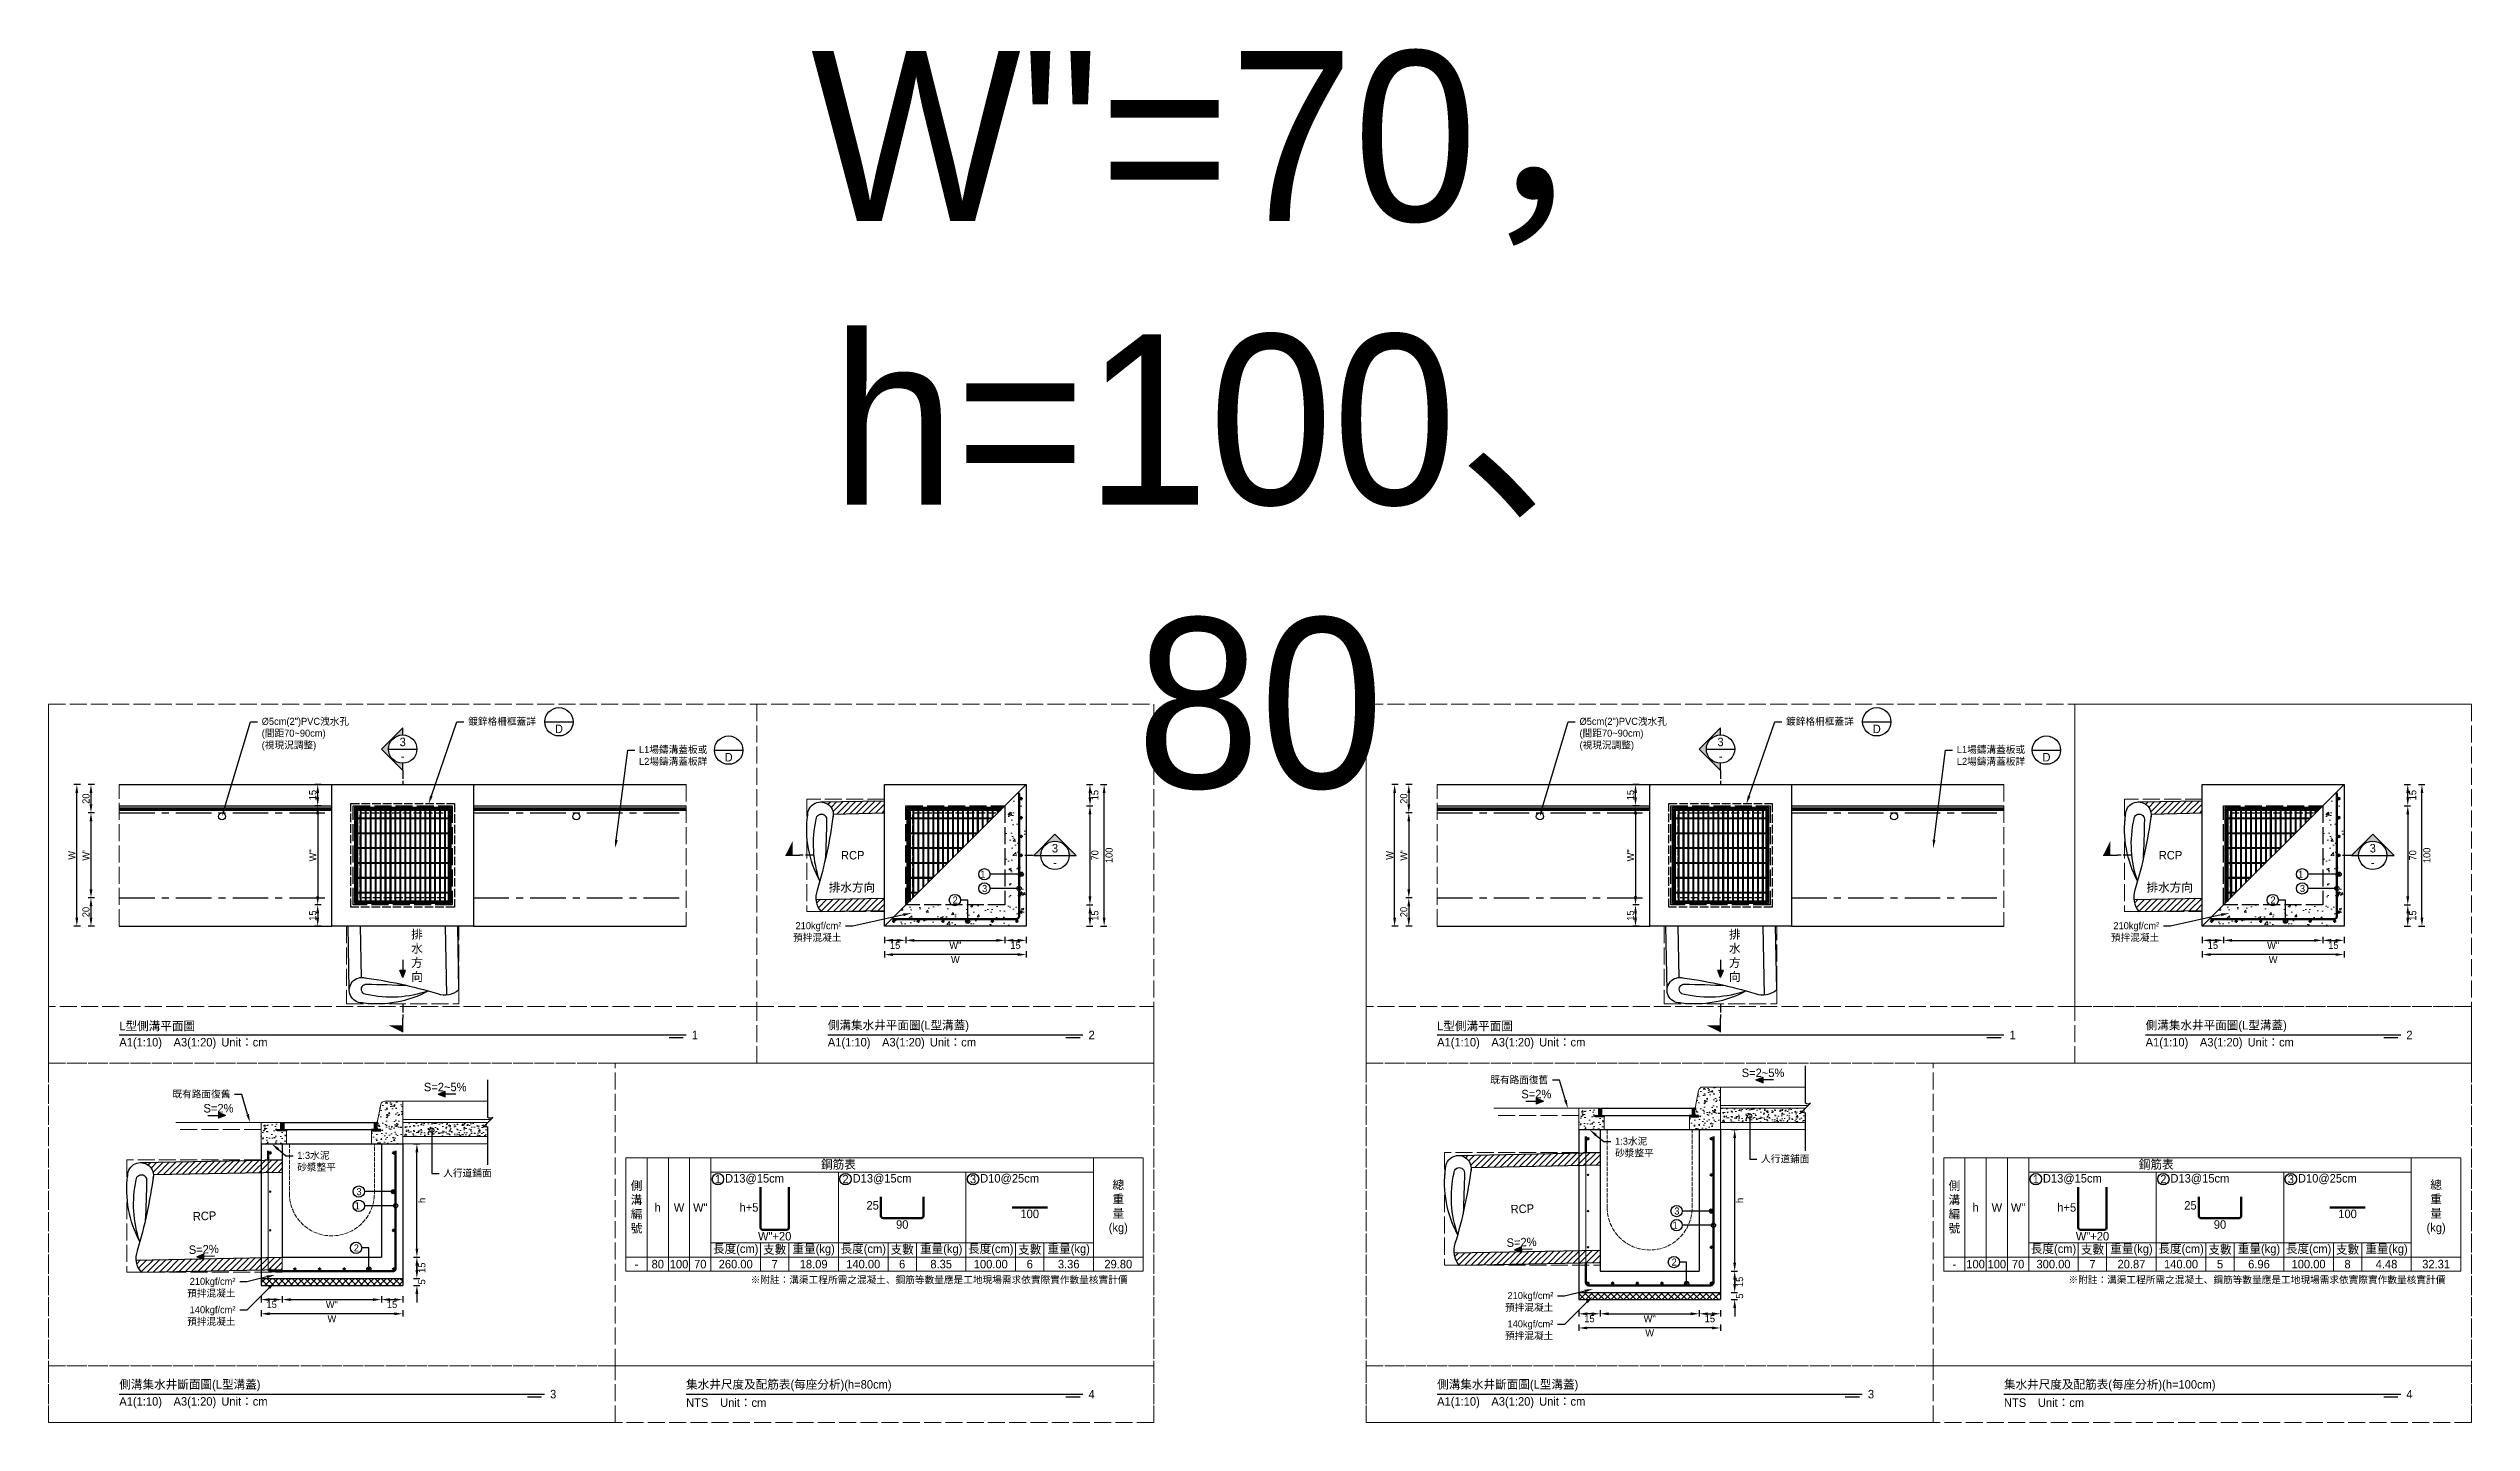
# Model space of a CAD drawing. Extents: x -6810 to 5075, y -2187 to 1200.
# Drawn here: x -5730 to -4020, y -507 to 463 of the extents above; entities that cross this region are included whole.
import ezdxf
from ezdxf import colors
from ezdxf.entities.mleader import LeaderData, LeaderLine
from ezdxf.math import Vec2, Vec3

# ---------------------------------------------------------------- set-up
doc = ezdxf.new("R2010")
doc.units = 0
doc.header["$MEASUREMENT"] = 0
for name, pattern in [('ACAD_ISO02W100', [15, 12, -3]), ('CENTERX2', [4, 2.5, -0.5, 0.5, -0.5]), ('HIDDEN', [0.375, 0.25, -0.125])]:
    doc.linetypes.add(name, pattern=pattern)
for name, color, linetype, lineweight in [('一、1.基本-圖框', 7, 'Continuous', 20), ('二、1.繪圖-既有設施', 8, 'Continuous', 20), ('二、2.繪圖-施作項目', 181, 'Continuous', 30), ('二、3.繪圖-排水流向', 170, 'Continuous', 30), ('二、4.繪圖-設計鋪面', 40, 'Continuous', 20), ('二、5.繪圖-鋼筋', 60, 'Continuous', 50), ('二、6.繪圖-其他施作項目', 35, 'Continuous', 30)]:
    doc.layers.add(name, color=color, linetype=linetype, lineweight=lineweight)
doc.layers.add('一、4.基本-隱藏', color=9, linetype='ACAD_ISO02W100', lineweight=20, plot=False)
doc.layers.add('三、1.文字-說明文字', color=2, linetype='Continuous')
doc.layers.add('三、3.文字-註解文字', color=2, linetype='Continuous')
doc.styles.add('次圖名(詳圖)', font='MS PGothic.ttf', dxfattribs={"height": 6})
doc.styles.add('註解文字(詳圖)', font='MS PGothic.ttf', dxfattribs={"height": 5})
doc.dimstyles.new('註解文字(詳圖)', dxfattribs={"dimtxt": 5, "dimasz": 6, "dimexe": 2, "dimexo": 5, "dimgap": 1, "dimtad": 2, "dimzin": 0, "dimdsep": 46, "dimtxsty": '註解文字(詳圖)', "dimcen": 0.1, "dimclrd": 144, "dimclre": 144, "dimclrt": 256, "dimadec": 0, "dimazin": 0, "dimtfac": 1, "dimtofl": 0, "dimtmove": 0, "dimatfit": 3, "dimfxlon": 1, "dimtolj": 1, "dimtzin": 0, "dimlwd": -1, "dimlwe": -1, "dimarcsym": 1})
pattern_1 = [(45, (-6915.3608, 106.9043), (-2.65165, 2.65165), []), (45, (-6914.477, 106.9043), (-2.65165, 2.65165), []), (45, (-6913.593, 106.9043), (-2.65165, 2.65165), []), (45, (-6912.709, 106.9043), (-2.65165, 2.65165), [])]
pattern_2 = [(45, (-5985.3608, 106.9043), (-2.65165, 2.65165), []), (45, (-5984.477, 106.9043), (-2.65165, 2.65165), []), (45, (-5983.593, 106.9043), (-2.65165, 2.65165), []), (45, (-5982.709, 106.9043), (-2.65165, 2.65165), [])]
pattern_3 = [(45, (-5595.3608, 106.9043), (-2.65165, 2.65165), []), (45, (-5594.477, 106.9043), (-2.65165, 2.65165), []), (45, (-5593.593, 106.9043), (-2.65165, 2.65165), []), (45, (-5592.709, 106.9043), (-2.65165, 2.65165), [])]
pattern_4 = [(45, (-6525.3608, 106.9043), (-2.65165, 2.65165), []), (45, (-6524.477, 106.9043), (-2.65165, 2.65165), []), (45, (-6523.593, 106.9043), (-2.65165, 2.65165), []), (45, (-6522.709, 106.9043), (-2.65165, 2.65165), [])]

msp = doc.modelspace()

# ---------------------------------------------------------------- texts
at = {"layer": '一、1.基本-圖框', "char_height": 6, "attachment_point": 5, "style": '註解文字(詳圖)'}
for s, width, insert in [('{\\fMS PGothic|b0|i0|c128|p34;鋼筋表}', 94.24964, (-5172.5, -325.25)), ('{\\fMS PGothic|b0|i0|c128|p34;鋼筋表}', 94.24964, (-4242.5, -325.25)), ('側溝編號', 12.98354, (-5315, -355.25)), ('{\\fMS PGothic|b0|i0|c128|p34;總重量(kg)}', 6, (-4975, -355.25)), ('側溝編號', 12.98354, (-4385, -355.25)), ('{\\fMS PGothic|b0|i0|c128|p34;總重量(kg)}', 6, (-4045, -355.25)), ('{\\fMS PGothic|b0|i0|c128|p34;h}', 12.98354, (-5300, -355.25)), ('{\\fMS PGothic|b0|i0|c128|p34;W}', 22.32258, (-5285, -355.25)), ('W{\\fMS PGothic|b0|i0|c128|p34;"}', 22.32258, (-5270, -355.25)), ('{\\fMS PGothic|b0|i0|c128|p34;h}', 12.98354, (-4370, -355.25)), ('{\\fMS PGothic|b0|i0|c128|p34;W}', 22.32258, (-4355, -355.25)), ('W{\\fMS PGothic|b0|i0|c128|p34;"}', 22.32258, (-4340, -355.25)), ('{\\fMS PGothic|b0|i0|c128|p34;長度(cm)}', 35.02324, (-5245, -385.25)), ('{\\fMS PGothic|b0|i0|c128|p34;支數}', 19.27354, (-5217.5, -385.25)), ('{\\fMS PGothic|b0|i0|c128|p34;重量(kg)}', 30.27214, (-5190, -385.25)), ('{\\fMS PGothic|b0|i0|c128|p34;長度(cm)}', 35.02324, (-5155, -385.25)), ('{\\fMS PGothic|b0|i0|c128|p34;支數}', 19.27354, (-5127.5, -385.25)), ('{\\fMS PGothic|b0|i0|c128|p34;重量(kg)}', 30.27214, (-5100, -385.25)), ('{\\fMS PGothic|b0|i0|c128|p34;長度(cm)}', 35.02324, (-5065, -385.25)), ('{\\fMS PGothic|b0|i0|c128|p34;支數}', 19.27354, (-5037.5, -385.25)), ('{\\fMS PGothic|b0|i0|c128|p34;重量(kg)}', 30.27214, (-5010, -385.25)), ('{\\fMS PGothic|b0|i0|c128|p34;長度(cm)}', 35.02324, (-4315, -385.25)), ('{\\fMS PGothic|b0|i0|c128|p34;支數}', 19.27354, (-4287.5, -385.25)), ('{\\fMS PGothic|b0|i0|c128|p34;重量(kg)}', 30.27214, (-4260, -385.25)), ('{\\fMS PGothic|b0|i0|c128|p34;長度(cm)}', 35.02324, (-4225, -385.25)), ('{\\fMS PGothic|b0|i0|c128|p34;支數}', 19.27354, (-4197.5, -385.25)), ('{\\fMS PGothic|b0|i0|c128|p34;重量(kg)}', 30.27214, (-4170, -385.25)), ('{\\fMS PGothic|b0|i0|c128|p34;長度(cm)}', 35.02324, (-4135, -385.25)), ('{\\fMS PGothic|b0|i0|c128|p34;支數}', 19.27354, (-4107.5, -385.25)), ('{\\fMS PGothic|b0|i0|c128|p34;重量(kg)}', 30.27214, (-4080, -385.25))]:
    msp.add_mtext_dynamic_manual_height_columns(s, width=width, gutter_width=30, heights=[0], dxfattribs=dict(at, insert=insert))
at = {"layer": '一、4.基本-隱藏', "insert": (-4875, 200), "char_height": 120, "attachment_point": 5, "style": '次圖名(詳圖)'}
msp.add_mtext_dynamic_manual_height_columns('{\\fMS PGothic|b0|i0|c128|p34;W}"{\\fMS PGothic|b0|i0|c128|p34;=}7{\\fMS PGothic|b0|i0|c128|p34;0，h=100、80}', width=698.49542, gutter_width=30, heights=[0], dxfattribs=at)
at = {"layer": '三、1.文字-說明文字', "char_height": 6, "attachment_point": 5, "style": '註解文字(詳圖)'}
for s, width, insert in [('{\\fMS PGothic|b0|i0|c128|p34;D}', 12.5857, (-5369.75, -17.5)), ('{\\fMS PGothic|b0|i0|c128|p34;D}', 12.5857, (-4439.75, -17.5)), ('{\\fMS PGothic|b0|i0|c128|p34;D}', 12.5857, (-5250, -37.5)), ('{\\fMS PGothic|b0|i0|c128|p34;D}', 12.5857, (-4320, -37.5)), ('排水方向', 33.65089, (-5162.988, -129.699)), ('排水方向', 33.65089, (-4232.988, -129.699)), ('{\\fMS PGothic|b0|i0|c128|p34;排水方向}', 6, (-5469.928, -177.802)), ('{\\fMS PGothic|b0|i0|c128|p34;排水方向}', 6, (-4539.928, -177.802))]:
    msp.add_mtext_dynamic_manual_height_columns(s, width=width, gutter_width=30, heights=[0], dxfattribs=dict(at, insert=insert))
at = {"layer": '三、1.文字-說明文字', "linetype": 'ACAD_ISO02W100', "ltscale": 0.25, "char_height": 6, "attachment_point": 5, "style": '次圖名(詳圖)'}
for insert in [(-5162.426, -106.676), (-4232.426, -106.676)]:
    msp.add_mtext_dynamic_manual_height_columns('RCP', width=5.20703, gutter_width=30, heights=[0], dxfattribs=dict(at, insert=insert))
at = {"layer": '三、1.文字-說明文字', "linetype": 'ACAD_ISO02W100', "ltscale": 0.25, "char_height": 6, "attachment_point": 5, "rotation": 2, "style": '次圖名(詳圖)'}
for insert in [(-5619.852, -361.234), (-4689.852, -356.234)]:
    msp.add_mtext_dynamic_manual_height_columns('{\\fMS PGothic|b0|i0|c128|p34;RCP}', width=11.08004, gutter_width=30, heights=[0], dxfattribs=dict(at, insert=insert))
at = {"layer": '三、3.文字-註解文字', "char_height": 6}
for s, width, gutter_width, insert, attachment_point, style in [('3', 6.60394, 25, (-5480, -26.75), 5, '註解文字(詳圖)'), ('3', 6.60394, 25, (-4550, -26.75), 5, '註解文字(詳圖)'), ('-', 6.60394, 25, (-5480, -36.75), 5, '註解文字(詳圖)'), ('-', 6.60394, 25, (-4550, -36.75), 5, '註解文字(詳圖)'), ('3', 6.60394, 25, (-5019.693, -101.75), 5, '註解文字(詳圖)'), ('3', 6.60394, 25, (-4089.693, -101.75), 5, '註解文字(詳圖)'), ('-', 6.60394, 25, (-5019.693, -111.75), 5, '註解文字(詳圖)'), ('-', 6.60394, 25, (-4089.693, -111.75), 5, '註解文字(詳圖)'), ('A1(1:10)\u3000A3(1:20){\\fMS PGothic|b0|i0|c128|p34;^IUnit：cm}', 136.03259, 15, (-5680, -239.5), 4, '次圖名(詳圖)'), ('L型側溝平面圖', 131.94411, 15, (-5680, -227.5), 4, '次圖名(詳圖)'), ('1', 3, 15, (-5276, -233.5), 4, '次圖名(詳圖)'), ('A1(1:10)\u3000A3(1:20){\\fMS PGothic|b0|i0|c128|p34;^IUnit：cm}', 136.03259, 15, (-5180, -239.5), 4, '次圖名(詳圖)'), ('側溝集水井平面圖(L型溝蓋)', 131.94411, 15, (-5180, -227.5), 4, '次圖名(詳圖)'), ('2', 3, 15, (-4996, -233.5), 4, '次圖名(詳圖)'), ('A1(1:10)\u3000A3(1:20){\\fMS PGothic|b0|i0|c128|p34;^IUnit：cm}', 136.03259, 15, (-4750, -239.5), 4, '次圖名(詳圖)'), ('L型側溝平面圖', 131.94411, 15, (-4750, -227.5), 4, '次圖名(詳圖)'), ('1', 3, 15, (-4346, -233.5), 4, '次圖名(詳圖)'), ('A1(1:10)\u3000A3(1:20){\\fMS PGothic|b0|i0|c128|p34;^IUnit：cm}', 136.03259, 15, (-4250, -239.5), 4, '次圖名(詳圖)'), ('側溝集水井平面圖(L型溝蓋)', 131.94411, 15, (-4250, -227.5), 4, '次圖名(詳圖)'), ('2', 3, 15, (-4066, -233.5), 4, '次圖名(詳圖)'), ('1', 8.38231, 30, (-5257.5, -335.25), 5, '註解文字(詳圖)'), ('D13@15cm', 6.06582, 30, (-5252.5, -335.25), 4, '註解文字(詳圖)'), ('2', 8.38231, 30, (-5167.5, -335.25), 5, '註解文字(詳圖)'), ('{\\fMS PGothic|b0|i0|c128|p34;D1}3{\\fMS PGothic|b0|i0|c128|p34;@}1{\\fMS PGothic|b0|i0|c128|p34;5cm}', 6.06582, 30, (-5162.5, -335.25), 4, '註解文字(詳圖)'), ('3', 8.38231, 30, (-5077.5, -335.25), 5, '註解文字(詳圖)'), ('{\\fMS PGothic|b0|i0|c128|p34;D1}0{\\fMS PGothic|b0|i0|c128|p34;@}25{\\fMS PGothic|b0|i0|c128|p34;cm}', 6.06582, 30, (-5072.5, -335.25), 4, '註解文字(詳圖)'), ('1', 8.38231, 30, (-4327.5, -335.25), 5, '註解文字(詳圖)'), ('D13@15cm', 6.06582, 30, (-4322.5, -335.25), 4, '註解文字(詳圖)'), ('2', 8.38231, 30, (-4237.5, -335.25), 5, '註解文字(詳圖)'), ('{\\fMS PGothic|b0|i0|c128|p34;D1}3{\\fMS PGothic|b0|i0|c128|p34;@}1{\\fMS PGothic|b0|i0|c128|p34;5cm}', 6.06582, 30, (-4232.5, -335.25), 4, '註解文字(詳圖)'), ('3', 8.38231, 30, (-4147.5, -335.25), 5, '註解文字(詳圖)'), ('{\\fMS PGothic|b0|i0|c128|p34;D1}0{\\fMS PGothic|b0|i0|c128|p34;@}25{\\fMS PGothic|b0|i0|c128|p34;cm}', 6.06582, 30, (-4142.5, -335.25), 4, '註解文字(詳圖)'), ('80', 9.06048, 30, (-5300, -395.25), 5, '註解文字(詳圖)'), ('100', 9.06048, 30, (-5285, -395.25), 5, '註解文字(詳圖)'), ('70', 9.06048, 30, (-5270, -395.25), 5, '註解文字(詳圖)'), ('260.00', 9.06048, 30, (-5245, -395.25), 5, '註解文字(詳圖)'), ('7', 9.06048, 30, (-5217.5, -395.25), 5, '註解文字(詳圖)'), ('18.09', 9.06048, 30, (-5190, -395.25), 5, '註解文字(詳圖)'), ('{\\fMS PGothic|b0|i0|c128|p34;1}4{\\fMS PGothic|b0|i0|c128|p34;0.00}', 9.06048, 30, (-5155, -395.25), 5, '註解文字(詳圖)'), ('6', 9.06048, 30, (-5127.5, -395.25), 5, '註解文字(詳圖)'), ('8.35', 9.06048, 30, (-5100, -395.25), 5, '註解文字(詳圖)'), ('{\\fMS PGothic|b0|i0|c128|p34;100}.00', 9.06048, 30, (-5065, -395.25), 5, '註解文字(詳圖)'), ('6', 9.06048, 30, (-5037.5, -395.25), 5, '註解文字(詳圖)'), ('3.36', 9.06048, 30, (-5010, -395.25), 5, '註解文字(詳圖)'), ('29.80', 9.06048, 30, (-4975, -395.25), 5, '註解文字(詳圖)'), ('100', 9.06048, 30, (-4370, -395.25), 5, '註解文字(詳圖)'), ('100', 9.06048, 30, (-4355, -395.25), 5, '註解文字(詳圖)'), ('70', 9.06048, 30, (-4340, -395.25), 5, '註解文字(詳圖)'), ('300.00', 9.06048, 30, (-4315, -395.25), 5, '註解文字(詳圖)'), ('7', 9.06048, 30, (-4287.5, -395.25), 5, '註解文字(詳圖)'), ('20.87', 9.06048, 30, (-4260, -395.25), 5, '註解文字(詳圖)'), ('{\\fMS PGothic|b0|i0|c128|p34;1}4{\\fMS PGothic|b0|i0|c128|p34;0.00}', 9.06048, 30, (-4225, -395.25), 5, '註解文字(詳圖)'), ('5', 9.06048, 30, (-4197.5, -395.25), 5, '註解文字(詳圖)'), ('6.96', 9.06048, 30, (-4170, -395.25), 5, '註解文字(詳圖)'), ('{\\fMS PGothic|b0|i0|c128|p34;100}.00', 9.06048, 30, (-4135, -395.25), 5, '註解文字(詳圖)'), ('8', 9.06048, 30, (-4107.5, -395.25), 5, '註解文字(詳圖)'), ('4.48', 9.06048, 30, (-4080, -395.25), 5, '註解文字(詳圖)'), ('32.31', 9.06048, 30, (-4045, -395.25), 5, '註解文字(詳圖)'), ('-', 9.06048, 30, (-5315, -395.25), 5, '註解文字(詳圖)'), ('-', 9.06048, 30, (-4385, -395.25), 5, '註解文字(詳圖)'), ('{\\fMS PGothic|b0|i0|c128|p34;側溝}集水井{\\fMS PGothic|b0|i0|c128|p34;斷面圖(L型溝蓋)}', 131.94411, 15, (-5680, -481), 4, '次圖名(詳圖)'), ('{\\fMS PGothic|b0|i0|c128|p34;集水井尺度及配筋表(每座分析)(h=}8{\\fMS PGothic|b0|i0|c128|p34;0cm)}', 158.98104, 15, (-5280, -481), 4, '次圖名(詳圖)'), ('{\\fMS PGothic|b0|i0|c128|p34;側溝}集水井{\\fMS PGothic|b0|i0|c128|p34;斷面圖(L型溝蓋)}', 131.94411, 15, (-4750, -481), 4, '次圖名(詳圖)'), ('{\\fMS PGothic|b0|i0|c128|p34;集水井尺度及配筋表(每座分析)(h=}10{\\fMS PGothic|b0|i0|c128|p34;0cm)}', 158.98104, 15, (-4350, -481), 4, '次圖名(詳圖)'), ('A1(1:10)\u3000A3(1:20){\\fMS PGothic|b0|i0|c128|p34;^IUnit：cm}', 136.03259, 15, (-5680, -493), 4, '次圖名(詳圖)'), ('3', 3, 15, (-5376, -487), 4, '次圖名(詳圖)'), ('NTS{\\fMS PGothic|b0|i0|c128|p34;^IUnit：cm}', 136.03259, 15, (-5280, -493), 4, '次圖名(詳圖)'), ('4', 3, 15, (-4996, -487), 4, '次圖名(詳圖)'), ('A1(1:10)\u3000A3(1:20){\\fMS PGothic|b0|i0|c128|p34;^IUnit：cm}', 136.03259, 15, (-4750, -493), 4, '次圖名(詳圖)'), ('3', 3, 15, (-4446, -487), 4, '次圖名(詳圖)'), ('NTS{\\fMS PGothic|b0|i0|c128|p34;^IUnit：cm}', 136.03259, 15, (-4350, -493), 4, '次圖名(詳圖)'), ('4', 3, 15, (-4066, -487), 4, '次圖名(詳圖)')]:
    msp.add_mtext_dynamic_manual_height_columns(s, width=width, gutter_width=gutter_width, heights=[0], dxfattribs=dict(at, insert=insert, attachment_point=attachment_point, style=style))
at = {"layer": '三、3.文字-註解文字', "ltscale": 0.25, "char_height": 5, "attachment_point": 1, "style": '註解文字(詳圖)'}
for insert in [(-5234.471, -403.766), (-4304.471, -403.766)]:
    msp.add_mtext_dynamic_manual_height_columns('{\\fMS PGothic|b0|i0|c128|p34;※附註：溝渠工程所需之混凝土、鋼筋等數量應是工地現場需求依實際實作數量核實計價}', width=277.93933, gutter_width=30, heights=[0], dxfattribs=dict(at, insert=insert))
at = {"layer": '二、3.繪圖-排水流向', "char_height": 6, "attachment_point": 5, "style": '註解文字(詳圖)'}
for s, insert in [('{\\fMS PGothic|b0|i0|c128|p34;S=2~5%}', (-5450, -270.25)), ('{\\fMS PGothic|b0|i0|c128|p34;S=2%}', (-4680, -275.25)), ('{\\fMS PGothic|b0|i0|c128|p34;S=2~5%}', (-4520, -260.25)), ('{\\fMS PGothic|b0|i0|c128|p34;S=2%}', (-5610, -285.25))]:
    msp.add_mtext_dynamic_manual_height_columns(s, width=10.17412, gutter_width=30, heights=[0], dxfattribs=dict(at, insert=insert))
at = {"layer": '二、3.繪圖-排水流向', "char_height": 6, "attachment_point": 5, "rotation": 2, "style": '註解文字(詳圖)'}
for insert in [(-5620.396, -384.784), (-4690.396, -379.784)]:
    msp.add_mtext_dynamic_manual_height_columns('{\\fMS PGothic|b0|i0|c128|p34;S=2%}', width=10.17412, gutter_width=30, heights=[0], dxfattribs=dict(at, insert=insert))
at = {"layer": '二、5.繪圖-鋼筋', "char_height": 6, "style": '註解文字(詳圖)'}
for s, width, insert, attachment_point in [('{\\fMS PGothic|b0|i0|c128|p34;h+}5', 8.87231, (-5229, -355.25), 6), ('25', 8.87231, (-5144, -353.75), 6), ('100', 3.56631, (-5037.5, -356.75), 2), ('{\\fMS PGothic|b0|i0|c128|p34;h+}5', 8.87231, (-4299, -355.25), 6), ('25', 8.87231, (-4214, -353.75), 6), ('100', 3.56631, (-4107.5, -356.75), 2), ('{\\fMS PGothic|b0|i0|c128|p34;W}"+2{\\fMS PGothic|b0|i0|c128|p34;0}', 3.56631, (-5217.5, -372.5), 2), ('90', 3.56631, (-5127.5, -364.25), 2), ('{\\fMS PGothic|b0|i0|c128|p34;W}"+2{\\fMS PGothic|b0|i0|c128|p34;0}', 3.56631, (-4287.5, -372.5), 2), ('90', 3.56631, (-4197.5, -364.25), 2)]:
    msp.add_mtext_dynamic_manual_height_columns(s, width=width, gutter_width=30, heights=[0], dxfattribs=dict(at, insert=insert, attachment_point=attachment_point))

# ---------------------------------------------------------------- blocks, each defined once
blk = doc.blocks.new('*D218')
at = {"layer": 'Defpoints', "color": 0, "transparency": 16777216}
for p in [(-4750, -56.75), (-4770, -76.75), (-4750, -76.75)]:
    blk.add_point(p, dxfattribs=at)
at = {"layer": '三、3.文字-註解文字', "color": 144, "transparency": 16777216}
for p, q in [((-4767.5, -56.75), (-4772, -56.75)), ((-4770, -62.75), (-4770, -70.75)), ((-4767.5, -76.75), (-4772, -76.75))]:
    blk.add_line(p, q, dxfattribs=at)
for points in [[(-4771, -62.75), (-4769, -62.75), (-4770, -56.75)], [(-4771, -70.75), (-4769, -70.75), (-4770, -76.75)]]:
    blk.add_solid(points, dxfattribs=at)
at = {"layer": '三、3.文字-註解文字', "transparency": 16777216, "insert": (-4773.5, -66.75), "char_height": 5, "attachment_point": 5, "rotation": 90, "style": '註解文字(詳圖)'}
blk.add_mtext('\\A1;20', dxfattribs=at)
blk = doc.blocks.new('*D219')
at = {"layer": 'Defpoints', "color": 0, "transparency": 16777216}
for p in [(-4750, -76.75), (-4770, -136.75), (-4750, -136.75)]:
    blk.add_point(p, dxfattribs=at)
at = {"layer": '三、3.文字-註解文字', "color": 144, "transparency": 16777216}
for p, q in [((-4767.5, -76.75), (-4772, -76.75)), ((-4770, -82.75), (-4770, -130.75)), ((-4767.5, -136.75), (-4772, -136.75))]:
    blk.add_line(p, q, dxfattribs=at)
for points in [[(-4771, -82.75), (-4769, -82.75), (-4770, -76.75)], [(-4771, -130.75), (-4769, -130.75), (-4770, -136.75)]]:
    blk.add_solid(points, dxfattribs=at)
at = {"layer": '三、3.文字-註解文字', "transparency": 16777216, "insert": (-4773.5, -106.75), "char_height": 5, "attachment_point": 5, "rotation": 90, "style": '註解文字(詳圖)'}
blk.add_mtext("\\A1;W'", dxfattribs=at)
blk = doc.blocks.new('*D220')
at = {"layer": 'Defpoints', "color": 0, "transparency": 16777216}
for p in [(-4750, -136.75), (-4770, -156.75), (-4750, -156.75)]:
    blk.add_point(p, dxfattribs=at)
at = {"layer": '三、3.文字-註解文字', "color": 144, "transparency": 16777216}
for p, q in [((-4767.5, -136.75), (-4772, -136.75)), ((-4770, -142.75), (-4770, -150.75)), ((-4767.5, -156.75), (-4772, -156.75))]:
    blk.add_line(p, q, dxfattribs=at)
for points in [[(-4771, -142.75), (-4769, -142.75), (-4770, -136.75)], [(-4771, -150.75), (-4769, -150.75), (-4770, -156.75)]]:
    blk.add_solid(points, dxfattribs=at)
at = {"layer": '三、3.文字-註解文字', "transparency": 16777216, "insert": (-4773.5, -146.75), "char_height": 5, "attachment_point": 5, "rotation": 90, "style": '註解文字(詳圖)'}
blk.add_mtext('\\A1;20', dxfattribs=at)
blk = doc.blocks.new('*D221')
at = {"layer": 'Defpoints', "color": 0, "transparency": 16777216}
for p in [(-5680, -56.75), (-5700, -76.75), (-5680, -76.75)]:
    blk.add_point(p, dxfattribs=at)
at = {"layer": '三、3.文字-註解文字', "color": 144, "transparency": 16777216}
for p, q in [((-5697.5, -56.75), (-5702, -56.75)), ((-5700, -62.75), (-5700, -70.75)), ((-5697.5, -76.75), (-5702, -76.75))]:
    blk.add_line(p, q, dxfattribs=at)
for points in [[(-5701, -62.75), (-5699, -62.75), (-5700, -56.75)], [(-5701, -70.75), (-5699, -70.75), (-5700, -76.75)]]:
    blk.add_solid(points, dxfattribs=at)
at = {"layer": '三、3.文字-註解文字', "transparency": 16777216, "insert": (-5703.5, -66.75), "char_height": 5, "attachment_point": 5, "rotation": 90, "style": '註解文字(詳圖)'}
blk.add_mtext('\\A1;20', dxfattribs=at)
blk = doc.blocks.new('*D222')
at = {"layer": 'Defpoints', "color": 0, "transparency": 16777216}
for p in [(-5680, -76.75), (-5700, -136.75), (-5680, -136.75)]:
    blk.add_point(p, dxfattribs=at)
at = {"layer": '三、3.文字-註解文字', "color": 144, "transparency": 16777216}
for p, q in [((-5697.5, -76.75), (-5702, -76.75)), ((-5700, -82.75), (-5700, -130.75)), ((-5697.5, -136.75), (-5702, -136.75))]:
    blk.add_line(p, q, dxfattribs=at)
for points in [[(-5701, -82.75), (-5699, -82.75), (-5700, -76.75)], [(-5701, -130.75), (-5699, -130.75), (-5700, -136.75)]]:
    blk.add_solid(points, dxfattribs=at)
at = {"layer": '三、3.文字-註解文字', "transparency": 16777216, "insert": (-5703.5, -106.75), "char_height": 5, "attachment_point": 5, "rotation": 90, "style": '註解文字(詳圖)'}
blk.add_mtext("\\A1;W'", dxfattribs=at)
blk = doc.blocks.new('*D223')
at = {"layer": 'Defpoints', "color": 0, "transparency": 16777216}
for p in [(-5680, -136.75), (-5700, -156.75), (-5680, -156.75)]:
    blk.add_point(p, dxfattribs=at)
at = {"layer": '三、3.文字-註解文字', "color": 144, "transparency": 16777216}
for p, q in [((-5697.5, -136.75), (-5702, -136.75)), ((-5700, -142.75), (-5700, -150.75)), ((-5697.5, -156.75), (-5702, -156.75))]:
    blk.add_line(p, q, dxfattribs=at)
for points in [[(-5701, -142.75), (-5699, -142.75), (-5700, -136.75)], [(-5701, -150.75), (-5699, -150.75), (-5700, -156.75)]]:
    blk.add_solid(points, dxfattribs=at)
at = {"layer": '三、3.文字-註解文字', "transparency": 16777216, "insert": (-5703.5, -146.75), "char_height": 5, "attachment_point": 5, "rotation": 90, "style": '註解文字(詳圖)'}
blk.add_mtext('\\A1;20', dxfattribs=at)
blk = doc.blocks.new('排水流向')
at = {"layer": '二、3.繪圖-排水流向'}
h = blk.add_hatch(color=256, dxfattribs=at)
h.dxf.hatch_style = 1
h.paths.add_polyline_path([(0, 1), (0, -1), (2.5, 0)])
for points in [[(-3.75, 0), (0, 0)], [(0, 1), (0, -1)], [(2.5, 0), (0, 1)], [(2.5, 0), (0, -1)]]:
    blk.add_lwpolyline(points, dxfattribs=at)
blk = doc.blocks.new('*D230')
at = {"layer": 'Defpoints', "color": 0, "ltscale": 0.25, "transparency": 16777216}
for p in [(-4130, -56.75), (-4065, -56.75), (-4130, -71.75)]:
    blk.add_point(p, dxfattribs=at)
at = {"layer": '三、1.文字-說明文字', "color": 144, "ltscale": 0.25, "transparency": 16777216}
for p, q in [((-4067.5, -56.75), (-4063, -56.75)), ((-4065, -65.75), (-4065, -62.75)), ((-4067.5, -71.75), (-4063, -71.75))]:
    blk.add_line(p, q, dxfattribs=at)
for points in [[(-4066, -62.75), (-4064, -62.75), (-4065, -56.75)], [(-4066, -65.75), (-4064, -65.75), (-4065, -71.75)]]:
    blk.add_solid(points, dxfattribs=at)
at = {"layer": '三、1.文字-說明文字', "ltscale": 0.25, "transparency": 16777216, "insert": (-4061.5, -64.25), "char_height": 5, "attachment_point": 5, "rotation": 90, "style": '註解文字(詳圖)'}
blk.add_mtext('\\A1;15', dxfattribs=at)
blk = doc.blocks.new('*D231')
at = {"layer": 'Defpoints', "color": 0, "ltscale": 0.25, "transparency": 16777216}
for p in [(-4130, -71.75), (-4130, -141.75), (-4065, -141.75)]:
    blk.add_point(p, dxfattribs=at)
at = {"layer": '三、1.文字-說明文字', "color": 144, "ltscale": 0.25, "transparency": 16777216}
for p, q in [((-4067.5, -71.75), (-4063, -71.75)), ((-4065, -77.75), (-4065, -135.75)), ((-4067.5, -141.75), (-4063, -141.75))]:
    blk.add_line(p, q, dxfattribs=at)
for points in [[(-4066, -77.75), (-4064, -77.75), (-4065, -71.75)], [(-4066, -135.75), (-4064, -135.75), (-4065, -141.75)]]:
    blk.add_solid(points, dxfattribs=at)
at = {"layer": '三、1.文字-說明文字', "ltscale": 0.25, "transparency": 16777216, "insert": (-4061.5, -106.75), "char_height": 5, "attachment_point": 5, "rotation": 90, "style": '註解文字(詳圖)'}
blk.add_mtext('\\A1;70', dxfattribs=at)
blk = doc.blocks.new('*D232')
at = {"layer": 'Defpoints', "color": 0, "ltscale": 0.25, "transparency": 16777216}
for p in [(-4130, -141.75), (-4130, -156.75), (-4065, -156.75)]:
    blk.add_point(p, dxfattribs=at)
at = {"layer": '三、1.文字-說明文字', "color": 144, "ltscale": 0.25, "transparency": 16777216}
for p, q in [((-4067.5, -141.75), (-4063, -141.75)), ((-4065, -147.75), (-4065, -150.75)), ((-4067.5, -156.75), (-4063, -156.75))]:
    blk.add_line(p, q, dxfattribs=at)
for points in [[(-4066, -147.75), (-4064, -147.75), (-4065, -141.75)], [(-4066, -150.75), (-4064, -150.75), (-4065, -156.75)]]:
    blk.add_solid(points, dxfattribs=at)
at = {"layer": '三、1.文字-說明文字', "ltscale": 0.25, "transparency": 16777216, "insert": (-4061.5, -149.25), "char_height": 5, "attachment_point": 5, "rotation": 90, "style": '註解文字(詳圖)'}
blk.add_mtext('\\A1;15', dxfattribs=at)
blk = doc.blocks.new('*D233')
at = {"layer": 'Defpoints', "color": 0, "ltscale": 0.25, "transparency": 16777216}
for p in [(-4115, -56.75), (-4055, -56.75), (-4115, -156.75)]:
    blk.add_point(p, dxfattribs=at)
at = {"layer": '三、1.文字-說明文字', "color": 144, "ltscale": 0.25, "transparency": 16777216}
for p, q in [((-4057.5, -56.75), (-4053, -56.75)), ((-4055, -150.75), (-4055, -62.75)), ((-4057.5, -156.75), (-4053, -156.75))]:
    blk.add_line(p, q, dxfattribs=at)
for points in [[(-4056, -62.75), (-4054, -62.75), (-4055, -56.75)], [(-4056, -150.75), (-4054, -150.75), (-4055, -156.75)]]:
    blk.add_solid(points, dxfattribs=at)
at = {"layer": '三、1.文字-說明文字', "ltscale": 0.25, "transparency": 16777216, "insert": (-4051.5, -106.75), "char_height": 5, "attachment_point": 5, "rotation": 90, "style": '註解文字(詳圖)'}
blk.add_mtext('\\A1;100', dxfattribs=at)
blk = doc.blocks.new('*D234')
at = {"layer": 'Defpoints', "color": 0, "linetype": 'ACAD_ISO02W100', "ltscale": 0.25, "transparency": 16777216}
for p in [(-4125, -141.75), (-4110, -156.75), (-4110, -166.75)]:
    blk.add_point(p, dxfattribs=at)
at = {"layer": '三、1.文字-說明文字', "color": 144, "ltscale": 0.25, "transparency": 16777216}
for p, q in [((-4125, -164.25), (-4125, -168.75)), ((-4119, -166.75), (-4116, -166.75)), ((-4110, -164.25), (-4110, -168.75))]:
    blk.add_line(p, q, dxfattribs=at)
at = {"layer": '三、1.文字-說明文字', "color": 144, "linetype": 'ACAD_ISO02W100', "ltscale": 0.25, "transparency": 16777216}
for points in [[(-4119, -165.75), (-4119, -167.75), (-4125, -166.75)], [(-4116, -165.75), (-4116, -167.75), (-4110, -166.75)]]:
    blk.add_solid(points, dxfattribs=at)
at = {"layer": '三、1.文字-說明文字', "linetype": 'ACAD_ISO02W100', "ltscale": 0.25, "transparency": 16777216, "insert": (-4117.5, -170.25), "char_height": 5, "attachment_point": 5, "style": '註解文字(詳圖)'}
blk.add_mtext('\\A1;15', dxfattribs=at)
blk = doc.blocks.new('*D235')
at = {"layer": 'Defpoints', "color": 0, "linetype": 'ACAD_ISO02W100', "ltscale": 0.25, "transparency": 16777216}
for p in [(-4195, -141.75), (-4210, -156.75), (-4210, -166.75)]:
    blk.add_point(p, dxfattribs=at)
at = {"layer": '三、1.文字-說明文字', "color": 144, "ltscale": 0.25, "transparency": 16777216}
for p, q in [((-4210, -164.25), (-4210, -168.75)), ((-4201, -166.75), (-4204, -166.75)), ((-4195, -164.25), (-4195, -168.75))]:
    blk.add_line(p, q, dxfattribs=at)
at = {"layer": '三、1.文字-說明文字', "color": 144, "linetype": 'ACAD_ISO02W100', "ltscale": 0.25, "transparency": 16777216}
for points in [[(-4204, -165.75), (-4204, -167.75), (-4210, -166.75)], [(-4201, -165.75), (-4201, -167.75), (-4195, -166.75)]]:
    blk.add_solid(points, dxfattribs=at)
at = {"layer": '三、1.文字-說明文字', "linetype": 'ACAD_ISO02W100', "ltscale": 0.25, "transparency": 16777216, "insert": (-4202.5, -170.25), "char_height": 5, "attachment_point": 5, "style": '註解文字(詳圖)'}
blk.add_mtext('\\A1;15', dxfattribs=at)
blk = doc.blocks.new('*D236')
at = {"layer": 'Defpoints', "color": 0, "linetype": 'ACAD_ISO02W100', "ltscale": 0.25, "transparency": 16777216}
for p in [(-4195, -141.75), (-4125, -141.75), (-4125, -166.75)]:
    blk.add_point(p, dxfattribs=at)
at = {"layer": '三、1.文字-說明文字', "color": 144, "ltscale": 0.25, "transparency": 16777216}
for p, q in [((-4195, -164.25), (-4195, -168.75)), ((-4189, -166.75), (-4131, -166.75)), ((-4125, -164.25), (-4125, -168.75))]:
    blk.add_line(p, q, dxfattribs=at)
at = {"layer": '三、1.文字-說明文字', "color": 144, "linetype": 'ACAD_ISO02W100', "ltscale": 0.25, "transparency": 16777216}
for points in [[(-4189, -165.75), (-4189, -167.75), (-4195, -166.75)], [(-4131, -165.75), (-4131, -167.75), (-4125, -166.75)]]:
    blk.add_solid(points, dxfattribs=at)
at = {"layer": '三、1.文字-說明文字', "linetype": 'ACAD_ISO02W100', "ltscale": 0.25, "transparency": 16777216, "insert": (-4160, -170.25), "char_height": 5, "attachment_point": 5, "style": '註解文字(詳圖)'}
blk.add_mtext('\\A1;W{\\fMS PGothic|b0|i0|c128|p34;"}', dxfattribs=at)
blk = doc.blocks.new('*D237')
at = {"layer": 'Defpoints', "color": 0, "ltscale": 0.25, "transparency": 16777216}
for p in [(-4210, -156.75), (-4110, -156.75), (-4210, -176.75)]:
    blk.add_point(p, dxfattribs=at)
at = {"layer": '三、1.文字-說明文字', "color": 144, "ltscale": 0.25, "transparency": 16777216}
for p, q in [((-4210, -174.25), (-4210, -178.75)), ((-4116, -176.75), (-4204, -176.75)), ((-4110, -174.25), (-4110, -178.75))]:
    blk.add_line(p, q, dxfattribs=at)
for points in [[(-4204, -175.75), (-4204, -177.75), (-4210, -176.75)], [(-4116, -175.75), (-4116, -177.75), (-4110, -176.75)]]:
    blk.add_solid(points, dxfattribs=at)
at = {"layer": '三、1.文字-說明文字', "ltscale": 0.25, "transparency": 16777216, "insert": (-4160, -180.25), "char_height": 5, "attachment_point": 5, "style": '註解文字(詳圖)'}
blk.add_mtext('\\A1;{\\fMS PGothic|b0|i0|c128|p34;W}', dxfattribs=at)
blk = doc.blocks.new('_Small')
at = {"color": 0, "linetype": 'ByBlock', "lineweight": -2}
blk.add_circle((0, 0), 0.25, dxfattribs=at)
blk = doc.blocks.new('*D242')
at = {"layer": 'Defpoints', "color": 0, "ltscale": 0.25, "transparency": 16777216}
for p in [(-5060, -56.75), (-4995, -56.75), (-5060, -71.75)]:
    blk.add_point(p, dxfattribs=at)
at = {"layer": '三、1.文字-說明文字', "color": 144, "ltscale": 0.25, "transparency": 16777216}
for p, q in [((-4997.5, -56.75), (-4993, -56.75)), ((-4995, -65.75), (-4995, -62.75)), ((-4997.5, -71.75), (-4993, -71.75))]:
    blk.add_line(p, q, dxfattribs=at)
for points in [[(-4996, -62.75), (-4994, -62.75), (-4995, -56.75)], [(-4996, -65.75), (-4994, -65.75), (-4995, -71.75)]]:
    blk.add_solid(points, dxfattribs=at)
at = {"layer": '三、1.文字-說明文字', "ltscale": 0.25, "transparency": 16777216, "insert": (-4991.5, -64.25), "char_height": 5, "attachment_point": 5, "rotation": 90, "style": '註解文字(詳圖)'}
blk.add_mtext('\\A1;15', dxfattribs=at)
blk = doc.blocks.new('*D243')
at = {"layer": 'Defpoints', "color": 0, "ltscale": 0.25, "transparency": 16777216}
for p in [(-5060, -71.75), (-5060, -141.75), (-4995, -141.75)]:
    blk.add_point(p, dxfattribs=at)
at = {"layer": '三、1.文字-說明文字', "color": 144, "ltscale": 0.25, "transparency": 16777216}
for p, q in [((-4997.5, -71.75), (-4993, -71.75)), ((-4995, -77.75), (-4995, -135.75)), ((-4997.5, -141.75), (-4993, -141.75))]:
    blk.add_line(p, q, dxfattribs=at)
for points in [[(-4996, -77.75), (-4994, -77.75), (-4995, -71.75)], [(-4996, -135.75), (-4994, -135.75), (-4995, -141.75)]]:
    blk.add_solid(points, dxfattribs=at)
at = {"layer": '三、1.文字-說明文字', "ltscale": 0.25, "transparency": 16777216, "insert": (-4991.5, -106.75), "char_height": 5, "attachment_point": 5, "rotation": 90, "style": '註解文字(詳圖)'}
blk.add_mtext('\\A1;70', dxfattribs=at)
blk = doc.blocks.new('*D244')
at = {"layer": 'Defpoints', "color": 0, "ltscale": 0.25, "transparency": 16777216}
for p in [(-5060, -141.75), (-5060, -156.75), (-4995, -156.75)]:
    blk.add_point(p, dxfattribs=at)
at = {"layer": '三、1.文字-說明文字', "color": 144, "ltscale": 0.25, "transparency": 16777216}
for p, q in [((-4997.5, -141.75), (-4993, -141.75)), ((-4995, -147.75), (-4995, -150.75)), ((-4997.5, -156.75), (-4993, -156.75))]:
    blk.add_line(p, q, dxfattribs=at)
for points in [[(-4996, -147.75), (-4994, -147.75), (-4995, -141.75)], [(-4996, -150.75), (-4994, -150.75), (-4995, -156.75)]]:
    blk.add_solid(points, dxfattribs=at)
at = {"layer": '三、1.文字-說明文字', "ltscale": 0.25, "transparency": 16777216, "insert": (-4991.5, -149.25), "char_height": 5, "attachment_point": 5, "rotation": 90, "style": '註解文字(詳圖)'}
blk.add_mtext('\\A1;15', dxfattribs=at)
blk = doc.blocks.new('*D245')
at = {"layer": 'Defpoints', "color": 0, "ltscale": 0.25, "transparency": 16777216}
for p in [(-5045, -56.75), (-4985, -56.75), (-5045, -156.75)]:
    blk.add_point(p, dxfattribs=at)
at = {"layer": '三、1.文字-說明文字', "color": 144, "ltscale": 0.25, "transparency": 16777216}
for p, q in [((-4987.5, -56.75), (-4983, -56.75)), ((-4985, -150.75), (-4985, -62.75)), ((-4987.5, -156.75), (-4983, -156.75))]:
    blk.add_line(p, q, dxfattribs=at)
for points in [[(-4986, -62.75), (-4984, -62.75), (-4985, -56.75)], [(-4986, -150.75), (-4984, -150.75), (-4985, -156.75)]]:
    blk.add_solid(points, dxfattribs=at)
at = {"layer": '三、1.文字-說明文字', "ltscale": 0.25, "transparency": 16777216, "insert": (-4981.5, -106.75), "char_height": 5, "attachment_point": 5, "rotation": 90, "style": '註解文字(詳圖)'}
blk.add_mtext('\\A1;100', dxfattribs=at)
blk = doc.blocks.new('*D238')
at = {"layer": 'Defpoints', "color": 0, "linetype": 'ACAD_ISO02W100', "ltscale": 0.25, "transparency": 16777216}
for p in [(-5055, -141.75), (-5040, -156.75), (-5040, -166.75)]:
    blk.add_point(p, dxfattribs=at)
at = {"layer": '三、1.文字-說明文字', "color": 144, "ltscale": 0.25, "transparency": 16777216}
for p, q in [((-5055, -164.25), (-5055, -168.75)), ((-5049, -166.75), (-5046, -166.75)), ((-5040, -164.25), (-5040, -168.75))]:
    blk.add_line(p, q, dxfattribs=at)
at = {"layer": '三、1.文字-說明文字', "color": 144, "linetype": 'ACAD_ISO02W100', "ltscale": 0.25, "transparency": 16777216}
for points in [[(-5049, -165.75), (-5049, -167.75), (-5055, -166.75)], [(-5046, -165.75), (-5046, -167.75), (-5040, -166.75)]]:
    blk.add_solid(points, dxfattribs=at)
at = {"layer": '三、1.文字-說明文字', "linetype": 'ACAD_ISO02W100', "ltscale": 0.25, "transparency": 16777216, "insert": (-5047.5, -170.25), "char_height": 5, "attachment_point": 5, "style": '註解文字(詳圖)'}
blk.add_mtext('\\A1;15', dxfattribs=at)
blk = doc.blocks.new('*D239')
at = {"layer": 'Defpoints', "color": 0, "linetype": 'ACAD_ISO02W100', "ltscale": 0.25, "transparency": 16777216}
for p in [(-5125, -141.75), (-5140, -156.75), (-5140, -166.75)]:
    blk.add_point(p, dxfattribs=at)
at = {"layer": '三、1.文字-說明文字', "color": 144, "ltscale": 0.25, "transparency": 16777216}
for p, q in [((-5140, -164.25), (-5140, -168.75)), ((-5131, -166.75), (-5134, -166.75)), ((-5125, -164.25), (-5125, -168.75))]:
    blk.add_line(p, q, dxfattribs=at)
at = {"layer": '三、1.文字-說明文字', "color": 144, "linetype": 'ACAD_ISO02W100', "ltscale": 0.25, "transparency": 16777216}
for points in [[(-5134, -165.75), (-5134, -167.75), (-5140, -166.75)], [(-5131, -165.75), (-5131, -167.75), (-5125, -166.75)]]:
    blk.add_solid(points, dxfattribs=at)
at = {"layer": '三、1.文字-說明文字', "linetype": 'ACAD_ISO02W100', "ltscale": 0.25, "transparency": 16777216, "insert": (-5132.5, -170.25), "char_height": 5, "attachment_point": 5, "style": '註解文字(詳圖)'}
blk.add_mtext('\\A1;15', dxfattribs=at)
blk = doc.blocks.new('*D240')
at = {"layer": 'Defpoints', "color": 0, "linetype": 'ACAD_ISO02W100', "ltscale": 0.25, "transparency": 16777216}
for p in [(-5125, -141.75), (-5055, -141.75), (-5055, -166.75)]:
    blk.add_point(p, dxfattribs=at)
at = {"layer": '三、1.文字-說明文字', "color": 144, "ltscale": 0.25, "transparency": 16777216}
for p, q in [((-5125, -164.25), (-5125, -168.75)), ((-5119, -166.75), (-5061, -166.75)), ((-5055, -164.25), (-5055, -168.75))]:
    blk.add_line(p, q, dxfattribs=at)
at = {"layer": '三、1.文字-說明文字', "color": 144, "linetype": 'ACAD_ISO02W100', "ltscale": 0.25, "transparency": 16777216}
for points in [[(-5119, -165.75), (-5119, -167.75), (-5125, -166.75)], [(-5061, -165.75), (-5061, -167.75), (-5055, -166.75)]]:
    blk.add_solid(points, dxfattribs=at)
at = {"layer": '三、1.文字-說明文字', "linetype": 'ACAD_ISO02W100', "ltscale": 0.25, "transparency": 16777216, "insert": (-5090, -170.25), "char_height": 5, "attachment_point": 5, "style": '註解文字(詳圖)'}
blk.add_mtext('\\A1;W{\\fMS PGothic|b0|i0|c128|p34;"}', dxfattribs=at)
blk = doc.blocks.new('*D241')
at = {"layer": 'Defpoints', "color": 0, "ltscale": 0.25, "transparency": 16777216}
for p in [(-5140, -156.75), (-5040, -156.75), (-5140, -176.75)]:
    blk.add_point(p, dxfattribs=at)
at = {"layer": '三、1.文字-說明文字', "color": 144, "ltscale": 0.25, "transparency": 16777216}
for p, q in [((-5140, -174.25), (-5140, -178.75)), ((-5046, -176.75), (-5134, -176.75)), ((-5040, -174.25), (-5040, -178.75))]:
    blk.add_line(p, q, dxfattribs=at)
for points in [[(-5134, -175.75), (-5134, -177.75), (-5140, -176.75)], [(-5046, -175.75), (-5046, -177.75), (-5040, -176.75)]]:
    blk.add_solid(points, dxfattribs=at)
at = {"layer": '三、1.文字-說明文字', "ltscale": 0.25, "transparency": 16777216, "insert": (-5090, -180.25), "char_height": 5, "attachment_point": 5, "style": '註解文字(詳圖)'}
blk.add_mtext('\\A1;{\\fMS PGothic|b0|i0|c128|p34;W}', dxfattribs=at)
blk = doc.blocks.new('_DotSmall')
at = {"color": 0, "linetype": 'ByBlock', "const_width": 0.5}
blk.add_lwpolyline([(-0.0625, 0, 1), (0.0625, 0, 1)], format="xyb", close=True, dxfattribs=at)
blk = doc.blocks.new('*D262')
at = {"layer": 'Defpoints', "color": 0, "linetype": 'ACAD_ISO02W100', "ltscale": 0.25, "transparency": 16777216}
for p in [(-4565, -400.25), (-4550, -420.25), (-4550, -430.25)]:
    blk.add_point(p, dxfattribs=at)
at = {"layer": '三、1.文字-說明文字', "color": 144, "ltscale": 0.25, "transparency": 16777216}
for p, q in [((-4565, -427.75), (-4565, -432.25)), ((-4559, -430.25), (-4556, -430.25)), ((-4550, -427.75), (-4550, -432.25))]:
    blk.add_line(p, q, dxfattribs=at)
at = {"layer": '三、1.文字-說明文字', "color": 144, "linetype": 'ACAD_ISO02W100', "ltscale": 0.25, "transparency": 16777216}
for points in [[(-4559, -429.25), (-4559, -431.25), (-4565, -430.25)], [(-4556, -429.25), (-4556, -431.25), (-4550, -430.25)]]:
    blk.add_solid(points, dxfattribs=at)
at = {"layer": '三、1.文字-說明文字', "linetype": 'ACAD_ISO02W100', "ltscale": 0.25, "transparency": 16777216, "insert": (-4557.5, -433.75), "char_height": 5, "attachment_point": 5, "style": '註解文字(詳圖)'}
blk.add_mtext('\\A1;15', dxfattribs=at)
blk = doc.blocks.new('*D263')
at = {"layer": 'Defpoints', "color": 0, "linetype": 'ACAD_ISO02W100', "ltscale": 0.25, "transparency": 16777216}
for p in [(-4635, -400.25), (-4650, -420.25), (-4650, -430.25)]:
    blk.add_point(p, dxfattribs=at)
at = {"layer": '三、1.文字-說明文字', "color": 144, "ltscale": 0.25, "transparency": 16777216}
for p, q in [((-4650, -427.75), (-4650, -432.25)), ((-4641, -430.25), (-4644, -430.25)), ((-4635, -427.75), (-4635, -432.25))]:
    blk.add_line(p, q, dxfattribs=at)
at = {"layer": '三、1.文字-說明文字', "color": 144, "linetype": 'ACAD_ISO02W100', "ltscale": 0.25, "transparency": 16777216}
for points in [[(-4644, -429.25), (-4644, -431.25), (-4650, -430.25)], [(-4641, -429.25), (-4641, -431.25), (-4635, -430.25)]]:
    blk.add_solid(points, dxfattribs=at)
at = {"layer": '三、1.文字-說明文字', "linetype": 'ACAD_ISO02W100', "ltscale": 0.25, "transparency": 16777216, "insert": (-4642.5, -433.75), "char_height": 5, "attachment_point": 5, "style": '註解文字(詳圖)'}
blk.add_mtext('\\A1;15', dxfattribs=at)
blk = doc.blocks.new('*D264')
at = {"layer": 'Defpoints', "color": 0, "linetype": 'ACAD_ISO02W100', "ltscale": 0.25, "transparency": 16777216}
for p in [(-4635, -400.25), (-4565, -400.25), (-4565, -430.25)]:
    blk.add_point(p, dxfattribs=at)
at = {"layer": '三、1.文字-說明文字', "color": 144, "ltscale": 0.25, "transparency": 16777216}
for p, q in [((-4635, -427.75), (-4635, -432.25)), ((-4629, -430.25), (-4571, -430.25)), ((-4565, -427.75), (-4565, -432.25))]:
    blk.add_line(p, q, dxfattribs=at)
at = {"layer": '三、1.文字-說明文字', "color": 144, "linetype": 'ACAD_ISO02W100', "ltscale": 0.25, "transparency": 16777216}
for points in [[(-4629, -429.25), (-4629, -431.25), (-4635, -430.25)], [(-4571, -429.25), (-4571, -431.25), (-4565, -430.25)]]:
    blk.add_solid(points, dxfattribs=at)
at = {"layer": '三、1.文字-說明文字', "linetype": 'ACAD_ISO02W100', "ltscale": 0.25, "transparency": 16777216, "insert": (-4600, -433.75), "char_height": 5, "attachment_point": 5, "style": '註解文字(詳圖)'}
blk.add_mtext('\\A1;W{\\fMS PGothic|b0|i0|c128|p34;"}', dxfattribs=at)
blk = doc.blocks.new('*D265')
at = {"layer": 'Defpoints', "color": 0, "ltscale": 0.25, "transparency": 16777216}
for p in [(-4650, -420.25), (-4550, -420.25), (-4650, -440.25)]:
    blk.add_point(p, dxfattribs=at)
at = {"layer": '三、1.文字-說明文字', "color": 144, "ltscale": 0.25, "transparency": 16777216}
for p, q in [((-4650, -437.75), (-4650, -442.25)), ((-4556, -440.25), (-4644, -440.25)), ((-4550, -437.75), (-4550, -442.25))]:
    blk.add_line(p, q, dxfattribs=at)
for points in [[(-4644, -439.25), (-4644, -441.25), (-4650, -440.25)], [(-4556, -439.25), (-4556, -441.25), (-4550, -440.25)]]:
    blk.add_solid(points, dxfattribs=at)
at = {"layer": '三、1.文字-說明文字', "ltscale": 0.25, "transparency": 16777216, "insert": (-4600, -443.75), "char_height": 5, "attachment_point": 5, "style": '註解文字(詳圖)'}
blk.add_mtext('\\A1;{\\fMS PGothic|b0|i0|c128|p34;W}', dxfattribs=at)
blk = doc.blocks.new('*D266')
at = {"layer": 'Defpoints', "color": 0, "linetype": 'ACAD_ISO02W100', "ltscale": 0.25, "transparency": 16777216}
for p in [(-5495, -390.25), (-5480, -410.25), (-5480, -420.25)]:
    blk.add_point(p, dxfattribs=at)
at = {"layer": '三、1.文字-說明文字', "color": 144, "ltscale": 0.25, "transparency": 16777216}
for p, q in [((-5495, -417.75), (-5495, -422.25)), ((-5489, -420.25), (-5486, -420.25)), ((-5480, -417.75), (-5480, -422.25))]:
    blk.add_line(p, q, dxfattribs=at)
at = {"layer": '三、1.文字-說明文字', "color": 144, "linetype": 'ACAD_ISO02W100', "ltscale": 0.25, "transparency": 16777216}
for points in [[(-5489, -419.25), (-5489, -421.25), (-5495, -420.25)], [(-5486, -419.25), (-5486, -421.25), (-5480, -420.25)]]:
    blk.add_solid(points, dxfattribs=at)
at = {"layer": '三、1.文字-說明文字', "linetype": 'ACAD_ISO02W100', "ltscale": 0.25, "transparency": 16777216, "insert": (-5487.5, -423.75), "char_height": 5, "attachment_point": 5, "style": '註解文字(詳圖)'}
blk.add_mtext('\\A1;15', dxfattribs=at)
blk = doc.blocks.new('*D267')
at = {"layer": 'Defpoints', "color": 0, "linetype": 'ACAD_ISO02W100', "ltscale": 0.25, "transparency": 16777216}
for p in [(-5565, -390.25), (-5580, -410.25), (-5580, -420.25)]:
    blk.add_point(p, dxfattribs=at)
at = {"layer": '三、1.文字-說明文字', "color": 144, "ltscale": 0.25, "transparency": 16777216}
for p, q in [((-5580, -417.75), (-5580, -422.25)), ((-5571, -420.25), (-5574, -420.25)), ((-5565, -417.75), (-5565, -422.25))]:
    blk.add_line(p, q, dxfattribs=at)
at = {"layer": '三、1.文字-說明文字', "color": 144, "linetype": 'ACAD_ISO02W100', "ltscale": 0.25, "transparency": 16777216}
for points in [[(-5574, -419.25), (-5574, -421.25), (-5580, -420.25)], [(-5571, -419.25), (-5571, -421.25), (-5565, -420.25)]]:
    blk.add_solid(points, dxfattribs=at)
at = {"layer": '三、1.文字-說明文字', "linetype": 'ACAD_ISO02W100', "ltscale": 0.25, "transparency": 16777216, "insert": (-5572.5, -423.75), "char_height": 5, "attachment_point": 5, "style": '註解文字(詳圖)'}
blk.add_mtext('\\A1;15', dxfattribs=at)
blk = doc.blocks.new('*D268')
at = {"layer": 'Defpoints', "color": 0, "linetype": 'ACAD_ISO02W100', "ltscale": 0.25, "transparency": 16777216}
for p in [(-5565, -390.25), (-5495, -390.25), (-5495, -420.25)]:
    blk.add_point(p, dxfattribs=at)
at = {"layer": '三、1.文字-說明文字', "color": 144, "ltscale": 0.25, "transparency": 16777216}
for p, q in [((-5565, -417.75), (-5565, -422.25)), ((-5559, -420.25), (-5501, -420.25)), ((-5495, -417.75), (-5495, -422.25))]:
    blk.add_line(p, q, dxfattribs=at)
at = {"layer": '三、1.文字-說明文字', "color": 144, "linetype": 'ACAD_ISO02W100', "ltscale": 0.25, "transparency": 16777216}
for points in [[(-5559, -419.25), (-5559, -421.25), (-5565, -420.25)], [(-5501, -419.25), (-5501, -421.25), (-5495, -420.25)]]:
    blk.add_solid(points, dxfattribs=at)
at = {"layer": '三、1.文字-說明文字', "linetype": 'ACAD_ISO02W100', "ltscale": 0.25, "transparency": 16777216, "insert": (-5530, -423.75), "char_height": 5, "attachment_point": 5, "style": '註解文字(詳圖)'}
blk.add_mtext('\\A1;W{\\fMS PGothic|b0|i0|c128|p34;"}', dxfattribs=at)
blk = doc.blocks.new('*D269')
at = {"layer": 'Defpoints', "color": 0, "ltscale": 0.25, "transparency": 16777216}
for p in [(-5580, -410.25), (-5480, -410.25), (-5580, -430.25)]:
    blk.add_point(p, dxfattribs=at)
at = {"layer": '三、1.文字-說明文字', "color": 144, "ltscale": 0.25, "transparency": 16777216}
for p, q in [((-5580, -427.75), (-5580, -432.25)), ((-5486, -430.25), (-5574, -430.25)), ((-5480, -427.75), (-5480, -432.25))]:
    blk.add_line(p, q, dxfattribs=at)
for points in [[(-5574, -429.25), (-5574, -431.25), (-5580, -430.25)], [(-5486, -429.25), (-5486, -431.25), (-5480, -430.25)]]:
    blk.add_solid(points, dxfattribs=at)
at = {"layer": '三、1.文字-說明文字', "ltscale": 0.25, "transparency": 16777216, "insert": (-5530, -433.75), "char_height": 5, "attachment_point": 5, "style": '註解文字(詳圖)'}
blk.add_mtext('\\A1;{\\fMS PGothic|b0|i0|c128|p34;W}', dxfattribs=at)
blk = doc.blocks.new('*D278')
at = {"layer": 'Defpoints', "color": 0, "transparency": 16777216}
for p in [(-4602, -300.25), (-4540, -300.25), (-4600, -400.25)]:
    blk.add_point(p, dxfattribs=at)
at = {"layer": '三、3.文字-註解文字', "color": 144, "transparency": 16777216}
for p, q in [((-4542.5, -300.25), (-4538, -300.25)), ((-4540, -394.25), (-4540, -306.25)), ((-4542.5, -400.25), (-4538, -400.25))]:
    blk.add_line(p, q, dxfattribs=at)
for points in [[(-4541, -306.25), (-4539, -306.25), (-4540, -300.25)], [(-4541, -394.25), (-4539, -394.25), (-4540, -400.25)]]:
    blk.add_solid(points, dxfattribs=at)
at = {"layer": '三、3.文字-註解文字', "transparency": 16777216, "insert": (-4536.5, -350.25), "char_height": 5, "attachment_point": 5, "rotation": 90, "style": '註解文字(詳圖)'}
blk.add_mtext('\\A1;h', dxfattribs=at)
blk = doc.blocks.new('*D279')
at = {"layer": 'Defpoints', "color": 0, "transparency": 16777216}
for p in [(-4600, -400.25), (-4600, -415.25), (-4540, -415.25)]:
    blk.add_point(p, dxfattribs=at)
at = {"layer": '三、3.文字-註解文字', "color": 144, "transparency": 16777216}
for p, q in [((-4542.5, -400.25), (-4538, -400.25)), ((-4540, -406.25), (-4540, -409.25)), ((-4542.5, -415.25), (-4538, -415.25))]:
    blk.add_line(p, q, dxfattribs=at)
for points in [[(-4541, -406.25), (-4539, -406.25), (-4540, -400.25)], [(-4541, -409.25), (-4539, -409.25), (-4540, -415.25)]]:
    blk.add_solid(points, dxfattribs=at)
at = {"layer": '三、3.文字-註解文字', "transparency": 16777216, "insert": (-4536.5, -407.75), "char_height": 5, "attachment_point": 5, "rotation": 90, "style": '註解文字(詳圖)'}
blk.add_mtext('\\A1;15', dxfattribs=at)
blk = doc.blocks.new('*D280')
at = {"layer": 'Defpoints', "color": 0, "transparency": 16777216}
for p in [(-4600, -415.25), (-4600, -420.25), (-4540, -420.25)]:
    blk.add_point(p, dxfattribs=at)
at = {"layer": '三、3.文字-註解文字', "color": 144, "transparency": 16777216}
for p, q in [((-4540, -409.25), (-4540, -403.25)), ((-4542.5, -415.25), (-4538, -415.25)), ((-4542.5, -420.25), (-4538, -420.25)), ((-4540, -426.25), (-4540, -432.25))]:
    blk.add_line(p, q, dxfattribs=at)
for points in [[(-4541, -409.25), (-4539, -409.25), (-4540, -415.25)], [(-4541, -426.25), (-4539, -426.25), (-4540, -420.25)]]:
    blk.add_solid(points, dxfattribs=at)
at = {"layer": '三、3.文字-註解文字', "transparency": 16777216, "insert": (-4536.5, -417.75), "char_height": 5, "attachment_point": 5, "rotation": 90, "style": '註解文字(詳圖)'}
blk.add_mtext('\\A1;5', dxfattribs=at)
blk = doc.blocks.new('*D284')
at = {"layer": 'Defpoints', "color": 0, "transparency": 16777216}
for p in [(-5532, -310.25), (-5470, -310.25), (-5530, -390.25)]:
    blk.add_point(p, dxfattribs=at)
at = {"layer": '三、3.文字-註解文字', "color": 144, "transparency": 16777216}
for p, q in [((-5472.5, -310.25), (-5468, -310.25)), ((-5470, -384.25), (-5470, -316.25)), ((-5472.5, -390.25), (-5468, -390.25))]:
    blk.add_line(p, q, dxfattribs=at)
for points in [[(-5471, -316.25), (-5469, -316.25), (-5470, -310.25)], [(-5471, -384.25), (-5469, -384.25), (-5470, -390.25)]]:
    blk.add_solid(points, dxfattribs=at)
at = {"layer": '三、3.文字-註解文字', "transparency": 16777216, "insert": (-5466.5, -350.25), "char_height": 5, "attachment_point": 5, "rotation": 90, "style": '註解文字(詳圖)'}
blk.add_mtext('\\A1;h', dxfattribs=at)
blk = doc.blocks.new('*D285')
at = {"layer": 'Defpoints', "color": 0, "transparency": 16777216}
for p in [(-5530, -390.25), (-5530, -405.25), (-5470, -405.25)]:
    blk.add_point(p, dxfattribs=at)
at = {"layer": '三、3.文字-註解文字', "color": 144, "transparency": 16777216}
for p, q in [((-5472.5, -390.25), (-5468, -390.25)), ((-5472.5, -405.25), (-5468, -405.25)), ((-5470, -396.25), (-5470, -399.25))]:
    blk.add_line(p, q, dxfattribs=at)
for points in [[(-5471, -396.25), (-5469, -396.25), (-5470, -390.25)], [(-5471, -399.25), (-5469, -399.25), (-5470, -405.25)]]:
    blk.add_solid(points, dxfattribs=at)
at = {"layer": '三、3.文字-註解文字', "transparency": 16777216, "insert": (-5466.5, -397.75), "char_height": 5, "attachment_point": 5, "rotation": 90, "style": '註解文字(詳圖)'}
blk.add_mtext('\\A1;15', dxfattribs=at)
blk = doc.blocks.new('*D286')
at = {"layer": 'Defpoints', "color": 0, "transparency": 16777216}
for p in [(-5530, -405.25), (-5530, -410.25), (-5470, -410.25)]:
    blk.add_point(p, dxfattribs=at)
at = {"layer": '三、3.文字-註解文字', "color": 144, "transparency": 16777216}
for p, q in [((-5470, -399.25), (-5470, -393.25)), ((-5472.5, -405.25), (-5468, -405.25)), ((-5472.5, -410.25), (-5468, -410.25)), ((-5470, -416.25), (-5470, -422.25))]:
    blk.add_line(p, q, dxfattribs=at)
for points in [[(-5471, -399.25), (-5469, -399.25), (-5470, -405.25)], [(-5471, -416.25), (-5469, -416.25), (-5470, -410.25)]]:
    blk.add_solid(points, dxfattribs=at)
at = {"layer": '三、3.文字-註解文字', "transparency": 16777216, "insert": (-5466.5, -407.75), "char_height": 5, "attachment_point": 5, "rotation": 90, "style": '註解文字(詳圖)'}
blk.add_mtext('\\A1;5', dxfattribs=at)
blk = doc.blocks.new('*D327')
at = {"layer": 'Defpoints', "color": 0, "ltscale": 0.25, "transparency": 16777216}
for p in [(-4610, -56.75), (-4585, -56.75), (-4585, -71.75)]:
    blk.add_point(p, dxfattribs=at)
at = {"layer": '三、3.文字-註解文字', "color": 144, "ltscale": 0.25, "transparency": 16777216}
for p, q in [((-4607.5, -56.75), (-4612, -56.75)), ((-4610, -65.75), (-4610, -62.75)), ((-4607.5, -71.75), (-4612, -71.75))]:
    blk.add_line(p, q, dxfattribs=at)
for points in [[(-4611, -62.75), (-4609, -62.75), (-4610, -56.75)], [(-4611, -65.75), (-4609, -65.75), (-4610, -71.75)]]:
    blk.add_solid(points, dxfattribs=at)
at = {"layer": '三、3.文字-註解文字', "ltscale": 0.25, "transparency": 16777216, "insert": (-4613.5, -64.25), "char_height": 5, "attachment_point": 5, "rotation": 90, "style": '註解文字(詳圖)'}
blk.add_mtext('\\A1;15', dxfattribs=at)
blk = doc.blocks.new('*D328')
at = {"layer": 'Defpoints', "color": 0, "ltscale": 0.25, "transparency": 16777216}
for p in [(-4585, -71.75), (-4610, -141.75), (-4585, -141.75)]:
    blk.add_point(p, dxfattribs=at)
at = {"layer": '三、3.文字-註解文字', "color": 144, "ltscale": 0.25, "transparency": 16777216}
for p, q in [((-4607.5, -71.75), (-4612, -71.75)), ((-4610, -77.75), (-4610, -135.75)), ((-4607.5, -141.75), (-4612, -141.75))]:
    blk.add_line(p, q, dxfattribs=at)
for points in [[(-4611, -77.75), (-4609, -77.75), (-4610, -71.75)], [(-4611, -135.75), (-4609, -135.75), (-4610, -141.75)]]:
    blk.add_solid(points, dxfattribs=at)
at = {"layer": '三、3.文字-註解文字', "ltscale": 0.25, "transparency": 16777216, "insert": (-4613.5, -106.75), "char_height": 5, "attachment_point": 5, "rotation": 90, "style": '註解文字(詳圖)'}
blk.add_mtext('\\A1;W"', dxfattribs=at)
blk = doc.blocks.new('*D329')
at = {"layer": 'Defpoints', "color": 0, "ltscale": 0.25, "transparency": 16777216}
for p in [(-4585, -141.75), (-4610, -156.75), (-4585, -156.75)]:
    blk.add_point(p, dxfattribs=at)
at = {"layer": '三、3.文字-註解文字', "color": 144, "ltscale": 0.25, "transparency": 16777216}
for p, q in [((-4607.5, -141.75), (-4612, -141.75)), ((-4610, -147.75), (-4610, -150.75)), ((-4607.5, -156.75), (-4612, -156.75))]:
    blk.add_line(p, q, dxfattribs=at)
for points in [[(-4611, -147.75), (-4609, -147.75), (-4610, -141.75)], [(-4611, -150.75), (-4609, -150.75), (-4610, -156.75)]]:
    blk.add_solid(points, dxfattribs=at)
at = {"layer": '三、3.文字-註解文字', "ltscale": 0.25, "transparency": 16777216, "insert": (-4613.5, -149.25), "char_height": 5, "attachment_point": 5, "rotation": 90, "style": '註解文字(詳圖)'}
blk.add_mtext('\\A1;15', dxfattribs=at)
blk = doc.blocks.new('*D330')
at = {"layer": 'Defpoints', "color": 0, "ltscale": 0.25, "transparency": 16777216}
for p in [(-4780, -56.75), (-4750, -56.75), (-4750, -156.75)]:
    blk.add_point(p, dxfattribs=at)
at = {"layer": '三、3.文字-註解文字', "color": 144, "ltscale": 0.25, "transparency": 16777216}
for p, q in [((-4777.5, -56.75), (-4782, -56.75)), ((-4780, -150.75), (-4780, -62.75)), ((-4777.5, -156.75), (-4782, -156.75))]:
    blk.add_line(p, q, dxfattribs=at)
for points in [[(-4781, -62.75), (-4779, -62.75), (-4780, -56.75)], [(-4781, -150.75), (-4779, -150.75), (-4780, -156.75)]]:
    blk.add_solid(points, dxfattribs=at)
at = {"layer": '三、3.文字-註解文字', "ltscale": 0.25, "transparency": 16777216, "insert": (-4783.5, -106.75), "char_height": 5, "attachment_point": 5, "rotation": 90, "style": '註解文字(詳圖)'}
blk.add_mtext('\\A1;W', dxfattribs=at)
blk = doc.blocks.new('*D335')
at = {"layer": 'Defpoints', "color": 0, "ltscale": 0.25, "transparency": 16777216}
for p in [(-5540, -56.75), (-5515, -56.75), (-5515, -71.75)]:
    blk.add_point(p, dxfattribs=at)
at = {"layer": '三、3.文字-註解文字', "color": 144, "ltscale": 0.25, "transparency": 16777216}
for p, q in [((-5537.5, -56.75), (-5542, -56.75)), ((-5540, -65.75), (-5540, -62.75)), ((-5537.5, -71.75), (-5542, -71.75))]:
    blk.add_line(p, q, dxfattribs=at)
for points in [[(-5541, -62.75), (-5539, -62.75), (-5540, -56.75)], [(-5541, -65.75), (-5539, -65.75), (-5540, -71.75)]]:
    blk.add_solid(points, dxfattribs=at)
at = {"layer": '三、3.文字-註解文字', "ltscale": 0.25, "transparency": 16777216, "insert": (-5543.5, -64.25), "char_height": 5, "attachment_point": 5, "rotation": 90, "style": '註解文字(詳圖)'}
blk.add_mtext('\\A1;15', dxfattribs=at)
blk = doc.blocks.new('*D336')
at = {"layer": 'Defpoints', "color": 0, "ltscale": 0.25, "transparency": 16777216}
for p in [(-5515, -71.75), (-5540, -141.75), (-5515, -141.75)]:
    blk.add_point(p, dxfattribs=at)
at = {"layer": '三、3.文字-註解文字', "color": 144, "ltscale": 0.25, "transparency": 16777216}
for p, q in [((-5537.5, -71.75), (-5542, -71.75)), ((-5540, -77.75), (-5540, -135.75)), ((-5537.5, -141.75), (-5542, -141.75))]:
    blk.add_line(p, q, dxfattribs=at)
for points in [[(-5541, -77.75), (-5539, -77.75), (-5540, -71.75)], [(-5541, -135.75), (-5539, -135.75), (-5540, -141.75)]]:
    blk.add_solid(points, dxfattribs=at)
at = {"layer": '三、3.文字-註解文字', "ltscale": 0.25, "transparency": 16777216, "insert": (-5543.5, -106.75), "char_height": 5, "attachment_point": 5, "rotation": 90, "style": '註解文字(詳圖)'}
blk.add_mtext('\\A1;W"', dxfattribs=at)
blk = doc.blocks.new('*D337')
at = {"layer": 'Defpoints', "color": 0, "ltscale": 0.25, "transparency": 16777216}
for p in [(-5515, -141.75), (-5540, -156.75), (-5515, -156.75)]:
    blk.add_point(p, dxfattribs=at)
at = {"layer": '三、3.文字-註解文字', "color": 144, "ltscale": 0.25, "transparency": 16777216}
for p, q in [((-5537.5, -141.75), (-5542, -141.75)), ((-5540, -147.75), (-5540, -150.75)), ((-5537.5, -156.75), (-5542, -156.75))]:
    blk.add_line(p, q, dxfattribs=at)
for points in [[(-5541, -147.75), (-5539, -147.75), (-5540, -141.75)], [(-5541, -150.75), (-5539, -150.75), (-5540, -156.75)]]:
    blk.add_solid(points, dxfattribs=at)
at = {"layer": '三、3.文字-註解文字', "ltscale": 0.25, "transparency": 16777216, "insert": (-5543.5, -149.25), "char_height": 5, "attachment_point": 5, "rotation": 90, "style": '註解文字(詳圖)'}
blk.add_mtext('\\A1;15', dxfattribs=at)
blk = doc.blocks.new('*D338')
at = {"layer": 'Defpoints', "color": 0, "ltscale": 0.25, "transparency": 16777216}
for p in [(-5710, -56.75), (-5680, -56.75), (-5680, -156.75)]:
    blk.add_point(p, dxfattribs=at)
at = {"layer": '三、3.文字-註解文字', "color": 144, "ltscale": 0.25, "transparency": 16777216}
for p, q in [((-5707.5, -56.75), (-5712, -56.75)), ((-5710, -150.75), (-5710, -62.75)), ((-5707.5, -156.75), (-5712, -156.75))]:
    blk.add_line(p, q, dxfattribs=at)
for points in [[(-5711, -62.75), (-5709, -62.75), (-5710, -56.75)], [(-5711, -150.75), (-5709, -150.75), (-5710, -156.75)]]:
    blk.add_solid(points, dxfattribs=at)
at = {"layer": '三、3.文字-註解文字', "ltscale": 0.25, "transparency": 16777216, "insert": (-5713.5, -106.75), "char_height": 5, "attachment_point": 5, "rotation": 90, "style": '註解文字(詳圖)'}
blk.add_mtext('\\A1;W', dxfattribs=at)

# ---------------------------------------------------------------- dimensions: what is measured, and where the dimension line sits
at = {"layer": '三、1.文字-說明文字', "ltscale": 0.25}
for base, p1, p2, text, picture, middle in [((-4995, -56.75), (-5060, -71.75), (-5060, -56.75), '15', '*D242', (-4991.5, -64.25)), ((-4985, -56.75), (-5045, -156.75), (-5045, -56.75), '100', '*D245', (-4981.5, -106.75)), ((-4065, -56.75), (-4130, -71.75), (-4130, -56.75), '15', '*D230', (-4061.5, -64.25)), ((-4055, -56.75), (-4115, -156.75), (-4115, -56.75), '100', '*D233', (-4051.5, -106.75)), ((-4995, -141.75), (-5060, -71.75), (-5060, -141.75), '70', '*D243', (-4991.5, -106.75)), ((-4065, -141.75), (-4130, -71.75), (-4130, -141.75), '70', '*D231', (-4061.5, -106.75)), ((-4995, -156.75), (-5060, -141.75), (-5060, -156.75), '15', '*D244', (-4991.5, -149.25)), ((-4065, -156.75), (-4130, -141.75), (-4130, -156.75), '15', '*D232', (-4061.5, -149.25))]:
    dim = msp.add_linear_dim(base=base, p1=p1, p2=p2, angle=90, text=text, dimstyle='註解文字(詳圖)', dxfattribs=at)
    dim.commit()
    dim.dimension.update_dxf_attribs({"geometry": picture, "text_midpoint": middle})
at = {"layer": '三、1.文字-說明文字', "linetype": 'ACAD_ISO02W100', "ltscale": 0.25}
for base, p1, p2, text, picture, middle in [((-5140, -166.75), (-5125, -141.75), (-5140, -156.75), '15', '*D239', (-5132.5, -170.25)), ((-5055, -166.75), (-5125, -141.75), (-5055, -141.75), 'W{\\fMS PGothic|b0|i0|c128|p34;"}', '*D240', (-5090, -170.25)), ((-5040, -166.75), (-5055, -141.75), (-5040, -156.75), '15', '*D238', (-5047.5, -170.25)), ((-4210, -166.75), (-4195, -141.75), (-4210, -156.75), '15', '*D235', (-4202.5, -170.25)), ((-4125, -166.75), (-4195, -141.75), (-4125, -141.75), 'W{\\fMS PGothic|b0|i0|c128|p34;"}', '*D236', (-4160, -170.25)), ((-4110, -166.75), (-4125, -141.75), (-4110, -156.75), '15', '*D234', (-4117.5, -170.25)), ((-5580, -420.25), (-5565, -390.25), (-5580, -410.25), '15', '*D267', (-5572.5, -423.75)), ((-5495, -420.25), (-5565, -390.25), (-5495, -390.25), 'W{\\fMS PGothic|b0|i0|c128|p34;"}', '*D268', (-5530, -423.75)), ((-5480, -420.25), (-5495, -390.25), (-5480, -410.25), '15', '*D266', (-5487.5, -423.75)), ((-4650, -430.25), (-4635, -400.25), (-4650, -420.25), '15', '*D263', (-4642.5, -433.75)), ((-4565, -430.25), (-4635, -400.25), (-4565, -400.25), 'W{\\fMS PGothic|b0|i0|c128|p34;"}', '*D264', (-4600, -433.75)), ((-4550, -430.25), (-4565, -400.25), (-4550, -420.25), '15', '*D262', (-4557.5, -433.75))]:
    dim = msp.add_linear_dim(base=base, p1=p1, p2=p2, text=text, dimstyle='註解文字(詳圖)', dxfattribs=at)
    dim.commit()
    dim.dimension.update_dxf_attribs({"geometry": picture, "text_midpoint": middle})
at = {"layer": '三、1.文字-說明文字', "ltscale": 0.25}
for base, p1, p2, picture, middle in [((-5140, -176.75), (-5040, -156.75), (-5140, -156.75), '*D241', (-5090, -180.25)), ((-4210, -176.75), (-4110, -156.75), (-4210, -156.75), '*D237', (-4160, -180.25)), ((-5580, -430.25), (-5480, -410.25), (-5580, -410.25), '*D269', (-5530, -433.75)), ((-4650, -440.25), (-4550, -420.25), (-4650, -420.25), '*D265', (-4600, -443.75))]:
    dim = msp.add_linear_dim(base=base, p1=p1, p2=p2, text='{\\fMS PGothic|b0|i0|c128|p34;W}', dimstyle='註解文字(詳圖)', dxfattribs=at)
    dim.commit()
    dim.dimension.update_dxf_attribs({"geometry": picture, "text_midpoint": middle})
at = {"layer": '三、3.文字-註解文字', "ltscale": 0.25}
for base, p1, p2, text, picture, middle in [((-5710, -56.75), (-5680, -156.75), (-5680, -56.75), 'W', '*D338', (-5713.5, -106.75)), ((-5540, -56.75), (-5515, -71.75), (-5515, -56.75), '15', '*D335', (-5543.5, -64.25)), ((-4780, -56.75), (-4750, -156.75), (-4750, -56.75), 'W', '*D330', (-4783.5, -106.75)), ((-4610, -56.75), (-4585, -71.75), (-4585, -56.75), '15', '*D327', (-4613.5, -64.25)), ((-5540, -141.75), (-5515, -71.75), (-5515, -141.75), 'W"', '*D336', (-5543.5, -106.75)), ((-4610, -141.75), (-4585, -71.75), (-4585, -141.75), 'W"', '*D328', (-4613.5, -106.75)), ((-5540, -156.75), (-5515, -141.75), (-5515, -156.75), '15', '*D337', (-5543.5, -149.25)), ((-4610, -156.75), (-4585, -141.75), (-4585, -156.75), '15', '*D329', (-4613.5, -149.25))]:
    dim = msp.add_linear_dim(base=base, p1=p1, p2=p2, angle=90, text=text, dimstyle='註解文字(詳圖)', dxfattribs=at)
    dim.commit()
    dim.dimension.update_dxf_attribs({"geometry": picture, "text_midpoint": middle})
at = {"layer": '三、3.文字-註解文字'}
for base, p1, p2, text, picture, middle in [((-5700, -76.75), (-5680, -56.75), (-5680, -76.75), '20', '*D221', (-5703.5, -66.75)), ((-4770, -76.75), (-4750, -56.75), (-4750, -76.75), '20', '*D218', (-4773.5, -66.75)), ((-5700, -136.75), (-5680, -76.75), (-5680, -136.75), "W'", '*D222', (-5703.5, -106.75)), ((-4770, -136.75), (-4750, -76.75), (-4750, -136.75), "W'", '*D219', (-4773.5, -106.75)), ((-5700, -156.75), (-5680, -136.75), (-5680, -156.75), '20', '*D223', (-5703.5, -146.75)), ((-4770, -156.75), (-4750, -136.75), (-4750, -156.75), '20', '*D220', (-4773.5, -146.75)), ((-4540, -300.25), (-4600, -400.25), (-4602, -300.25), 'h', '*D278', (-4536.5, -350.25)), ((-5470, -310.25), (-5530, -390.25), (-5532, -310.25), 'h', '*D284', (-5466.5, -350.25)), ((-5470, -405.25), (-5530, -390.25), (-5530, -405.25), '15', '*D285', (-5466.5, -397.75)), ((-5470, -410.25), (-5530, -405.25), (-5530, -410.25), '5', '*D286', (-5466.5, -407.75)), ((-4540, -415.25), (-4600, -400.25), (-4600, -415.25), '15', '*D279', (-4536.5, -407.75)), ((-4540, -420.25), (-4600, -415.25), (-4600, -420.25), '5', '*D280', (-4536.5, -417.75))]:
    dim = msp.add_linear_dim(base=base, p1=p1, p2=p2, angle=90, text=text, dimstyle='註解文字(詳圖)', dxfattribs=at)
    dim.commit()
    dim.dimension.update_dxf_attribs({"geometry": picture, "text_midpoint": middle})

# ---------------------------------------------------------------- hatches: boundary and pattern name
at = {"layer": '三、3.文字-註解文字'}
h = msp.add_hatch(color=256, dxfattribs=at)
h.dxf.hatch_style = 1
h.paths.add_polyline_path([(-5480, -16.75), (-5495, -31.75), (-5480, -46.75), (-5480, -41.75, -0.41421356), (-5490, -31.75, -0.41421356), (-5480, -21.75)])
h = msp.add_hatch(color=256, dxfattribs=at)
h.dxf.hatch_style = 1
h.paths.add_polyline_path([(-4550, -16.75), (-4565, -31.75), (-4550, -46.75), (-4550, -41.75, -0.41421356), (-4560, -31.75, -0.41421356), (-4550, -21.75)])
h = msp.add_hatch(color=256, dxfattribs=at)
h.dxf.hatch_style = 1
h.paths.add_polyline_path([(-5204.852, -96.602), (-5209.852, -106.602), (-5204.852, -106.602)])
h = msp.add_hatch(color=256, dxfattribs=at)
h.dxf.hatch_style = 1
h.paths.add_polyline_path([(-5004.693, -106.75), (-5019.693, -91.75), (-5034.693, -106.75), (-5029.693, -106.75, -0.41421356), (-5019.693, -96.75, -0.41421356), (-5009.693, -106.75)])
h = msp.add_hatch(color=256, dxfattribs=at)
h.dxf.hatch_style = 1
h.paths.add_polyline_path([(-4274.852, -96.602), (-4279.852, -106.602), (-4274.852, -106.602)])
h = msp.add_hatch(color=256, dxfattribs=at)
h.dxf.hatch_style = 1
h.paths.add_polyline_path([(-4074.693, -106.75), (-4089.693, -91.75), (-4104.693, -106.75), (-4099.693, -106.75, -0.41421356), (-4089.693, -96.75, -0.41421356), (-4079.693, -106.75)])
h = msp.add_hatch(color=256, dxfattribs=at)
h.dxf.hatch_style = 1
h.paths.add_polyline_path([(-5490, -226.602), (-5480, -231.602), (-5480, -226.602)])
h = msp.add_hatch(color=256, dxfattribs=at)
h.dxf.hatch_style = 1
h.paths.add_polyline_path([(-4560, -226.602), (-4550, -231.602), (-4550, -226.602)])
at = {"layer": '二、1.繪圖-既有設施', "ltscale": 0.25}
h = msp.add_hatch(dxfattribs=at)
h.set_pattern_fill('AR-CONC', color=256, scale=2.5)
h.set_pattern_definition([(50, (-1080, 4e-14), (17.931505, -1.568803), [1.875, -20.625]), (355, (-1080, 4e-14), (-3.46878, 18.8048), [1.5, -16.5]), (100.45144, (-1078.506, -0.13), (14.46272, 17.236), [1.593505, -17.52855]), (46.1842, (-1080, 5), (26.68103, -4.13798), [2.8125, -30.9375]), (96.6356, (-1077.777, 4.655), (23.36655, 24.35297), [2.39026, -26.29284]), (351.1842, (-1080, 5), (23.36655, 24.35297), [2.25, -24.75]), (21, (-1077.5, 3.75), (14.922676, -10.06547), [1.875, -20.625]), (326, (-1077.5, 3.75), (6.08288, 18.12875), [1.5, -16.5]), (71.45144, (-1076.256, 2.911), (21.00556, 8.06328), [1.593505, -17.52855]), (37.5, (-1080, 4e-14), (0.303996, 8.322346), [0, -16.3, 0, -16.75, 0, -16.5625]), (7.5, (-1080, 4e-14), (6.576738, 9.860293), [0, -9.55, 0, -15.925, 0, -6.3125]), (327.5, (-1085.575, 4e-14), (13.345561, -0.563872), [0, -6.25, 0, -19.5, 0, -25.875]), (317.5, (-1088.075, 4e-14), (14.579654, 2.502625), [0, -8.125, 0, -12.95, 0, -18.375])])
h.paths.add_polyline_path([(-5045, -63.75, 0.19891237), (-5045.586, -62.336), (-5055, -71.75), (-5055, -141.75), (-5125, -141.75), (-5134.414, -151.164, 0.19891237), (-5133, -151.75), (-5047, -151.75, 0.41421356), (-5045, -149.75)], flags=17)
h.paths.add_polyline_path([(-5040, -56.75), (-5045.586, -62.336, -0.19891237), (-5045, -63.75), (-5045, -149.75, -0.41421356), (-5047, -151.75), (-5133, -151.75, -0.19891237), (-5134.414, -151.164), (-5140, -156.75), (-5040, -156.75)])
h.paths.add_polyline_path([(-5047, -153.25, -1), (-5046, -153.25, -1)], flags=16)
h.paths.add_polyline_path([(-5044, -146.75, -1), (-5043, -146.75, -1)], flags=16)
h.paths.add_polyline_path([(-5044, -133.42, -1), (-5043, -133.42, -1)], flags=16)
h.paths.add_polyline_path([(-5064.4, -153.25, -1), (-5063.4, -153.25, -1)], flags=16)
h.paths.add_polyline_path([(-5044, -120.09, -1), (-5043, -120.09, -1)], flags=16)
h.paths.add_polyline_path([(-5081.8, -153.25, -1), (-5080.8, -153.25, -1)], flags=16)
h.paths.add_polyline_path([(-5044, -106.75, -1), (-5043, -106.75, -1)], flags=16)
h.paths.add_polyline_path([(-5099.2, -153.25, -1), (-5098.2, -153.25, -1)], flags=16)
h.paths.add_polyline_path([(-5044, -93.43, -1), (-5043, -93.43, -1)], flags=16)
h.paths.add_polyline_path([(-5044, -80.1, -1), (-5043, -80.1, -1)], flags=16)
h.paths.add_polyline_path([(-5116.6, -153.25, -1), (-5115.6, -153.25, -1)], flags=16)
h.paths.add_polyline_path([(-5044, -66.75, -1), (-5043, -66.75, -1)], flags=16)
h.paths.add_polyline_path([(-5134, -153.25, -1), (-5133, -153.25, -1)], flags=16)
h = msp.add_hatch(dxfattribs=at)
h.set_pattern_fill('AR-CONC', color=256, scale=2.5)
h.set_pattern_definition([(50, (-150, 2e-14), (17.931505, -1.568803), [1.875, -20.625]), (355, (-150, 2e-14), (-3.46878, 18.8048), [1.5, -16.5]), (100.45144, (-148.506, -0.13), (14.46272, 17.236), [1.593505, -17.52855]), (46.1842, (-150, 5), (26.68103, -4.13798), [2.8125, -30.9375]), (96.6356, (-147.777, 4.655), (23.36655, 24.35297), [2.39026, -26.29284]), (351.1842, (-150, 5), (23.36655, 24.35297), [2.25, -24.75]), (21, (-147.5, 3.75), (14.922676, -10.06547), [1.875, -20.625]), (326, (-147.5, 3.75), (6.08288, 18.12875), [1.5, -16.5]), (71.45144, (-146.256, 2.911), (21.00556, 8.06328), [1.593505, -17.52855]), (37.5, (-150, 2e-14), (0.303996, 8.322346), [0, -16.3, 0, -16.75, 0, -16.5625]), (7.5, (-150, 2e-14), (6.576738, 9.860293), [0, -9.55, 0, -15.925, 0, -6.3125]), (327.5, (-155.575, 2e-14), (13.345561, -0.563872), [0, -6.25, 0, -19.5, 0, -25.875]), (317.5, (-158.075, 2e-14), (14.579654, 2.502625), [0, -8.125, 0, -12.95, 0, -18.375])])
h.paths.add_polyline_path([(-4115, -63.75, 0.19891237), (-4115.586, -62.336), (-4125, -71.75), (-4125, -141.75), (-4195, -141.75), (-4204.414, -151.164, 0.19891237), (-4203, -151.75), (-4117, -151.75, 0.41421356), (-4115, -149.75)], flags=17)
h.paths.add_polyline_path([(-4110, -56.75), (-4115.586, -62.336, -0.19891237), (-4115, -63.75), (-4115, -149.75, -0.41421356), (-4117, -151.75), (-4203, -151.75, -0.19891237), (-4204.414, -151.164), (-4210, -156.75), (-4110, -156.75)])
h.paths.add_polyline_path([(-4117, -153.25, -1), (-4116, -153.25, -1)], flags=16)
h.paths.add_polyline_path([(-4114, -146.75, -1), (-4113, -146.75, -1)], flags=16)
h.paths.add_polyline_path([(-4114, -133.42, -1), (-4113, -133.42, -1)], flags=16)
h.paths.add_polyline_path([(-4134.4, -153.25, -1), (-4133.4, -153.25, -1)], flags=16)
h.paths.add_polyline_path([(-4114, -120.09, -1), (-4113, -120.09, -1)], flags=16)
h.paths.add_polyline_path([(-4151.8, -153.25, -1), (-4150.8, -153.25, -1)], flags=16)
h.paths.add_polyline_path([(-4114, -106.75, -1), (-4113, -106.75, -1)], flags=16)
h.paths.add_polyline_path([(-4169.2, -153.25, -1), (-4168.2, -153.25, -1)], flags=16)
h.paths.add_polyline_path([(-4114, -93.43, -1), (-4113, -93.43, -1)], flags=16)
h.paths.add_polyline_path([(-4114, -80.1, -1), (-4113, -80.1, -1)], flags=16)
h.paths.add_polyline_path([(-4186.6, -153.25, -1), (-4185.6, -153.25, -1)], flags=16)
h.paths.add_polyline_path([(-4114, -66.75, -1), (-4113, -66.75, -1)], flags=16)
h.paths.add_polyline_path([(-4204, -153.25, -1), (-4203, -153.25, -1)], flags=16)
at = {"layer": '二、1.繪圖-既有設施'}
h = msp.add_hatch(dxfattribs=at)
h.set_pattern_fill('AR-CONC', color=256, scale=0.05)
h.set_pattern_definition([(50, (-3271.186, -1143.564), (9.109233, -0.796954), [0.9525, -10.4775]), (355, (-3271.186, -1143.564), (-1.76217, 9.55284), [0.762, -8.38203]), (100.45144, (-3270.427, -1143.631), (7.34706, 8.755888), [0.8095, -8.90451]), (46.1842, (-3271.186, -1141.024), (13.55395, -2.10212), [1.42875, -15.71625]), (96.6356, (-3270.057, -1141.2), (11.87021, 12.37131), [1.21425, -13.35678]), (351.1842, (-3271.186, -1141.024), (11.87021, 12.37131), [1.143, -12.57299]), (21, (-3269.916, -1141.659), (7.58072, -5.11326), [0.9525, -10.4775]), (326, (-3269.916, -1141.659), (3.0901, 9.2094), [0.762, -8.382]), (71.45144, (-3269.2846, -1142.0855), (10.67082, 4.09614), [0.8095, -8.904497]), (37.5, (-3271.1863, -1143.5644), (0.15443, 4.227752), [0, -8.2804, 0, -8.509, 0, -8.41375]), (7.5, (-3271.1863, -1143.5644), (3.340983, 5.009029), [0, -4.8514, 0, -8.0899, 0, -3.20675]), (327.5, (-3274.0184, -1143.5644), (6.77953, -0.286437), [0, -3.175, 0, -9.906, 0, -13.1445]), (317.5, (-3275.2884, -1143.5644), (7.40646, 1.271325), [0, -4.1275, 0, -6.5786, 0, -9.3345])])
h.paths.add_polyline_path([(-4638.5, -285.25), (-4650, -285.25), (-4650, -300.25), (-4632, -300.25), (-4632, -291.15), (-4638.5, -291.15)])
h.paths.add_polyline_path([(-4565.5, -290.25), (-4565.5, -291.15), (-4572, -291.15), (-4572, -300.25), (-4550, -300.25), (-4550, -285.25), (-4550, -270.25), (-4562.541, -270.25, 0.35751077), (-4565.482, -272.662), (-4568.1, -285.75), (-4568.1, -290.25)])
h = msp.add_hatch(dxfattribs=at)
h.set_pattern_fill('AR-CONC', color=256, scale=0.05)
h.set_pattern_definition([(50, (-4201.186, -1153.564), (9.109233, -0.796954), [0.9525, -10.4775]), (355, (-4201.186, -1153.564), (-1.76217, 9.55284), [0.762, -8.38203]), (100.45144, (-4200.427, -1153.631), (7.34706, 8.755888), [0.8095, -8.90451]), (46.1842, (-4201.186, -1151.024), (13.55395, -2.10212), [1.42875, -15.71625]), (96.6356, (-4200.057, -1151.2), (11.87021, 12.37131), [1.21425, -13.35678]), (351.1842, (-4201.186, -1151.024), (11.87021, 12.37131), [1.143, -12.57299]), (21, (-4199.916, -1151.659), (7.58072, -5.11326), [0.9525, -10.4775]), (326, (-4199.916, -1151.659), (3.0901, 9.2094), [0.762, -8.382]), (71.45144, (-4199.2846, -1152.0855), (10.67082, 4.09614), [0.8095, -8.904497]), (37.5, (-4201.1863, -1153.5644), (0.15443, 4.227752), [0, -8.2804, 0, -8.509, 0, -8.41375]), (7.5, (-4201.1863, -1153.5644), (3.340983, 5.009029), [0, -4.8514, 0, -8.0899, 0, -3.20675]), (327.5, (-4204.0184, -1153.5644), (6.77953, -0.286437), [0, -3.175, 0, -9.906, 0, -13.1445]), (317.5, (-4205.2884, -1153.5644), (7.40646, 1.271325), [0, -4.1275, 0, -6.5786, 0, -9.3345])])
h.paths.add_polyline_path([(-5568.5, -295.25), (-5580, -295.25), (-5580, -310.25), (-5562, -310.25), (-5562, -301.15), (-5568.5, -301.15)])
h.paths.add_polyline_path([(-5495.5, -300.25), (-5495.5, -301.15), (-5502, -301.15), (-5502, -310.25), (-5480, -310.25), (-5480, -295.25), (-5480, -280.25), (-5492.541, -280.25, 0.35751077), (-5495.482, -282.662), (-5498.1, -295.75), (-5498.1, -300.25)])
h = msp.add_hatch(color=256, dxfattribs=at)
h.dxf.hatch_style = 1
h.paths.add_polyline_path([(-4643, -332.25, 1), (-4644, -332.25, 1)])
h = msp.add_hatch(color=256, dxfattribs=at)
h.dxf.hatch_style = 1
h.paths.add_polyline_path([(-5573, -344.05, 1), (-5574, -344.05, 1)])
h = msp.add_hatch(color=256, dxfattribs=at)
h.dxf.hatch_style = 1
h.paths.add_polyline_path([(-4643, -357.75, 1), (-4644, -357.75, 1)])
h = msp.add_hatch(color=256, dxfattribs=at)
h.dxf.hatch_style = 1
h.paths.add_polyline_path([(-5573, -371.35, 1), (-5574, -371.35, 1)])
h = msp.add_hatch(color=256, dxfattribs=at)
h.dxf.hatch_style = 1
h.paths.add_polyline_path([(-4643, -383.25, 1), (-4644, -383.25, 1)])
h = msp.add_hatch(color=256, dxfattribs=at)
h.dxf.hatch_style = 1
h.paths.add_polyline_path([(-5573, -398.75, 1), (-5574, -398.75, 1)])
at = {"layer": '二、2.繪圖-施作項目'}
h = msp.add_hatch(dxfattribs=at)
h.set_pattern_fill('ANSI37', color=256)
h.set_pattern_definition([(45, (-4673.882, -561.9858), (-2.245064, 2.245064), []), (135, (-4673.882, -561.9858), (-2.245064, -2.245064), [])])
h.paths.add_polyline_path([(-5480, -405.25), (-5580, -405.25), (-5580, -410.25), (-5480, -410.25)])
h = msp.add_hatch(dxfattribs=at)
h.set_pattern_fill('ANSI37', color=256)
h.set_pattern_definition([(45, (-3623.882, -561.9858), (-2.245064, 2.245064), []), (135, (-3623.882, -561.9858), (-2.245064, -2.245064), [])])
h.paths.add_polyline_path([(-4650, -415.25), (-4650, -420.25), (-4550, -420.25), (-4550, -415.25)])
at = {"layer": '二、4.繪圖-設計鋪面'}
h = msp.add_hatch(dxfattribs=at)
h.set_pattern_fill('AR-CONC', color=256)
h.set_pattern_definition([(50, (-4684.145, 150.2144), (7.1726, -0.62752), [0.75, -8.25]), (355, (-4684.145, 150.2144), (-1.38751, 7.52192), [0.6, -6.6]), (100.4514, (-4683.547, 150.162), (5.78509, 6.8944), [0.6374, -7.01142]), (46.1842, (-4684.145, 152.214), (10.67241, -1.6552), [1.125, -12.375]), (96.6356, (-4683.256, 152.076), (9.34662, 9.74119), [0.9561, -10.51714]), (351.1842, (-4684.145, 152.214), (9.34662, 9.74119), [0.9, -9.9]), (21, (-4683.145, 151.7144), (5.96907, -4.02619), [0.75, -8.25]), (326, (-4683.145, 151.7144), (2.43315, 7.2515), [0.6, -6.6]), (71.4514, (-4682.6476, 151.379), (8.40222, 3.22531), [0.6374, -7.01142]), (37.5, (-4684.145, 150.2144), (0.121599, 3.328939), [0, -6.52, 0, -6.7, 0, -6.625]), (7.5, (-4684.145, 150.2144), (2.630695, 3.944117), [0, -3.82, 0, -6.37, 0, -2.525]), (327.5, (-4686.375, 150.2144), (5.338224, -0.225549), [0, -2.5, 0, -7.8, 0, -10.35]), (317.5, (-4687.375, 150.2144), (5.83186, 1.00105), [0, -3.25, 0, -5.18, 0, -7.35])])
h.paths.add_polyline_path([(-4490, -285.25), (-4550, -285.25), (-4550, -292.75), (-4540, -292.75), (-4540, -295.25), (-4490, -295.25)])
h.paths.add_polyline_path([(-4540, -292.75), (-4550, -292.75), (-4550, -295.25), (-4540, -295.25)], flags=17)
h = msp.add_hatch(dxfattribs=at)
h.set_pattern_fill('AR-CONC', color=256)
h.set_pattern_definition([(50, (-5614.145, 140.2144), (7.1726, -0.62752), [0.75, -8.25]), (355, (-5614.145, 140.2144), (-1.38751, 7.52192), [0.6, -6.6]), (100.4514, (-5613.547, 140.162), (5.78509, 6.8944), [0.6374, -7.01142]), (46.1842, (-5614.145, 142.214), (10.67241, -1.6552), [1.125, -12.375]), (96.6356, (-5613.256, 142.076), (9.34662, 9.74119), [0.9561, -10.51714]), (351.1842, (-5614.145, 142.214), (9.34662, 9.74119), [0.9, -9.9]), (21, (-5613.145, 141.7144), (5.96907, -4.02619), [0.75, -8.25]), (326, (-5613.145, 141.7144), (2.43315, 7.2515), [0.6, -6.6]), (71.4514, (-5612.6476, 141.379), (8.40222, 3.22531), [0.6374, -7.01142]), (37.5, (-5614.145, 140.2144), (0.121599, 3.328939), [0, -6.52, 0, -6.7, 0, -6.625]), (7.5, (-5614.145, 140.2144), (2.630695, 3.944117), [0, -3.82, 0, -6.37, 0, -2.525]), (327.5, (-5616.375, 140.2144), (5.338224, -0.225549), [0, -2.5, 0, -7.8, 0, -10.35]), (317.5, (-5617.375, 140.2144), (5.83186, 1.00105), [0, -3.25, 0, -5.18, 0, -7.35])])
h.paths.add_polyline_path([(-5420, -295.25), (-5480, -295.25), (-5480, -302.75), (-5470, -302.75), (-5470, -305.25), (-5420, -305.25)])
h.paths.add_polyline_path([(-5470, -302.75), (-5480, -302.75), (-5480, -305.25), (-5470, -305.25)], flags=17)
at = {"layer": '二、5.繪圖-鋼筋'}
h = msp.add_hatch(color=256, dxfattribs=at)
h.dxf.hatch_style = 1
h.paths.add_polyline_path([(-5043, -66.75, 1), (-5044, -66.75, 1)])
h = msp.add_hatch(color=256, dxfattribs=at)
h.dxf.hatch_style = 1
h.paths.add_polyline_path([(-4113, -66.75, 1), (-4114, -66.75, 1)])
h = msp.add_hatch(color=256, dxfattribs=at)
h.dxf.hatch_style = 1
h.paths.add_polyline_path([(-5043, -80.1, 1), (-5044, -80.1, 1)])
h = msp.add_hatch(color=256, dxfattribs=at)
h.dxf.hatch_style = 1
h.paths.add_polyline_path([(-4113, -80.1, 1), (-4114, -80.1, 1)])
h = msp.add_hatch(color=256, dxfattribs=at)
h.dxf.hatch_style = 1
h.paths.add_polyline_path([(-5043, -93.43, 1), (-5044, -93.43, 1)])
h = msp.add_hatch(color=256, dxfattribs=at)
h.dxf.hatch_style = 1
h.paths.add_polyline_path([(-4113, -93.43, 1), (-4114, -93.43, 1)])
h = msp.add_hatch(color=256, dxfattribs=at)
h.dxf.hatch_style = 1
h.paths.add_polyline_path([(-5043, -106.75, 1), (-5044, -106.75, 1)])
h = msp.add_hatch(color=256, dxfattribs=at)
h.dxf.hatch_style = 1
h.paths.add_polyline_path([(-5043, -120.09, 1), (-5044, -120.09, 1)])
h = msp.add_hatch(color=256, dxfattribs=at)
h.dxf.hatch_style = 1
h.paths.add_polyline_path([(-4113, -106.75, 1), (-4114, -106.75, 1)])
h = msp.add_hatch(color=256, dxfattribs=at)
h.dxf.hatch_style = 1
h.paths.add_polyline_path([(-4113, -120.09, 1), (-4114, -120.09, 1)])
h = msp.add_hatch(color=256, dxfattribs=at)
h.dxf.hatch_style = 1
h.paths.add_polyline_path([(-5043, -133.42, 1), (-5044, -133.42, 1)])
h = msp.add_hatch(color=256, dxfattribs=at)
h.dxf.hatch_style = 1
h.paths.add_polyline_path([(-4113, -133.42, 1), (-4114, -133.42, 1)])
h = msp.add_hatch(color=256, dxfattribs=at)
h.dxf.hatch_style = 1
h.paths.add_polyline_path([(-5133, -153.25, -1), (-5134, -153.25, -1)])
h = msp.add_hatch(color=256, dxfattribs=at)
h.dxf.hatch_style = 1
h.paths.add_polyline_path([(-5115.6, -153.25, -1), (-5116.6, -153.25, -1)])
h = msp.add_hatch(color=256, dxfattribs=at)
h.dxf.hatch_style = 1
h.paths.add_polyline_path([(-5098.2, -153.25, -1), (-5099.2, -153.25, -1)])
h = msp.add_hatch(color=256, dxfattribs=at)
h.dxf.hatch_style = 1
h.paths.add_polyline_path([(-5080.8, -153.25, -1), (-5081.8, -153.25, -1)])
h = msp.add_hatch(color=256, dxfattribs=at)
h.dxf.hatch_style = 1
h.paths.add_polyline_path([(-5063.4, -153.25, -1), (-5064.4, -153.25, -1)])
h = msp.add_hatch(color=256, dxfattribs=at)
h.dxf.hatch_style = 1
h.paths.add_polyline_path([(-5046, -153.25, -1), (-5047, -153.25, -1)])
h = msp.add_hatch(color=256, dxfattribs=at)
h.dxf.hatch_style = 1
h.paths.add_polyline_path([(-5043, -146.75, 1), (-5044, -146.75, 1)])
h = msp.add_hatch(color=256, dxfattribs=at)
h.dxf.hatch_style = 1
h.paths.add_polyline_path([(-4203, -153.25, -1), (-4204, -153.25, -1)])
h = msp.add_hatch(color=256, dxfattribs=at)
h.dxf.hatch_style = 1
h.paths.add_polyline_path([(-4185.6, -153.25, -1), (-4186.6, -153.25, -1)])
h = msp.add_hatch(color=256, dxfattribs=at)
h.dxf.hatch_style = 1
h.paths.add_polyline_path([(-4168.2, -153.25, -1), (-4169.2, -153.25, -1)])
h = msp.add_hatch(color=256, dxfattribs=at)
h.dxf.hatch_style = 1
h.paths.add_polyline_path([(-4150.8, -153.25, -1), (-4151.8, -153.25, -1)])
h = msp.add_hatch(color=256, dxfattribs=at)
h.dxf.hatch_style = 1
h.paths.add_polyline_path([(-4133.4, -153.25, -1), (-4134.4, -153.25, -1)])
h = msp.add_hatch(color=256, dxfattribs=at)
h.dxf.hatch_style = 1
h.paths.add_polyline_path([(-4116, -153.25, -1), (-4117, -153.25, -1)])
h = msp.add_hatch(color=256, dxfattribs=at)
h.dxf.hatch_style = 1
h.paths.add_polyline_path([(-4113, -146.75, 1), (-4114, -146.75, 1)])
h = msp.add_hatch(color=256, dxfattribs=at)
h.dxf.hatch_style = 1
h.paths.add_polyline_path([(-4643, -306.75, 1), (-4644, -306.75, 1)])
h = msp.add_hatch(color=256, dxfattribs=at)
h.dxf.hatch_style = 1
h.paths.add_polyline_path([(-4556, -306.75, 1), (-4557, -306.75, 1)])
h = msp.add_hatch(color=256, dxfattribs=at)
h.dxf.hatch_style = 1
h.paths.add_polyline_path([(-5573, -316.75, 1), (-5574, -316.75, 1)])
h = msp.add_hatch(color=256, dxfattribs=at)
h.dxf.hatch_style = 1
h.paths.add_polyline_path([(-5486, -316.75, 1), (-5487, -316.75, 1)])
h = msp.add_hatch(color=256, dxfattribs=at)
h.dxf.hatch_style = 1
h.paths.add_polyline_path([(-4556, -332.25, 1), (-4557, -332.25, 1)])
h = msp.add_hatch(color=256, dxfattribs=at)
h.dxf.hatch_style = 1
h.paths.add_polyline_path([(-5486, -344.05, 1), (-5487, -344.05, 1)])
h = msp.add_hatch(color=256, dxfattribs=at)
h.dxf.hatch_style = 1
h.paths.add_polyline_path([(-4556, -357.75, 1), (-4557, -357.75, 1)])
h = msp.add_hatch(color=256, dxfattribs=at)
h.dxf.hatch_style = 1
h.paths.add_polyline_path([(-5486, -371.35, 1), (-5487, -371.35, 1)])
h = msp.add_hatch(color=256, dxfattribs=at)
h.dxf.hatch_style = 1
h.paths.add_polyline_path([(-4556, -383.25, 1), (-4557, -383.25, 1)])
h = msp.add_hatch(color=256, dxfattribs=at)
h.dxf.hatch_style = 1
h.paths.add_polyline_path([(-5555.6, -398.75, 1), (-5556.6, -398.75, 1)])
h = msp.add_hatch(color=256, dxfattribs=at)
h.dxf.hatch_style = 1
h.paths.add_polyline_path([(-5538.2, -398.75, 1), (-5539.2, -398.75, 1)])
h = msp.add_hatch(color=256, dxfattribs=at)
h.dxf.hatch_style = 1
h.paths.add_polyline_path([(-5520.8, -398.75, 1), (-5521.8, -398.75, 1)])
h = msp.add_hatch(color=256, dxfattribs=at)
h.dxf.hatch_style = 1
h.paths.add_polyline_path([(-5503.4, -398.75, 1), (-5504.4, -398.75, 1)])
h = msp.add_hatch(color=256, dxfattribs=at)
h.dxf.hatch_style = 1
h.paths.add_polyline_path([(-5486, -398.75, 1), (-5487, -398.75, 1)])
h = msp.add_hatch(color=256, dxfattribs=at)
h.dxf.hatch_style = 1
h.paths.add_polyline_path([(-4643, -408.75, 1), (-4644, -408.75, 1)])
h = msp.add_hatch(color=256, dxfattribs=at)
h.dxf.hatch_style = 1
h.paths.add_polyline_path([(-4625.6, -408.75, 1), (-4626.6, -408.75, 1)])
h = msp.add_hatch(color=256, dxfattribs=at)
h.dxf.hatch_style = 1
h.paths.add_polyline_path([(-4608.2, -408.75, 1), (-4609.2, -408.75, 1)])
h = msp.add_hatch(color=256, dxfattribs=at)
h.dxf.hatch_style = 1
h.paths.add_polyline_path([(-4590.8, -408.75, 1), (-4591.8, -408.75, 1)])
h = msp.add_hatch(color=256, dxfattribs=at)
h.dxf.hatch_style = 1
h.paths.add_polyline_path([(-4573.4, -408.75, 1), (-4574.4, -408.75, 1)])
h = msp.add_hatch(color=256, dxfattribs=at)
h.dxf.hatch_style = 1
h.paths.add_polyline_path([(-4556, -408.75, 1), (-4557, -408.75, 1)])
at = {"layer": '二、6.繪圖-其他施作項目'}
h = msp.add_hatch(dxfattribs=at)
h.set_pattern_fill('ANSI31', color=256, scale=25)
h.set_pattern_definition([(45, (-8603.4566, -1540.8207), (-2.2097087, 2.2097087), [])])
edge = h.paths.add_edge_path()
edge.add_line((-5140, -145.558), (-5140, -136.863))
edge.add_line((-5140, -136.863), (-5188.376, -137.831))
edge.add_arc((-5173.032, -136.466), 15.405, 185.080922, 220.385764)
edge.add_line((-5184.766, -146.448), (-5140, -145.558))
edge = h.paths.add_edge_path()
edge.add_line((-5140, -76.851), (-5140, -68.149))
edge.add_line((-5140, -68.149), (-5185.148, -69.052))
edge.add_arc((-5185.148, -78.068), 9.015, 3.139211, 90, ccw=False)
edge.add_line((-5176.146, -77.574), (-5140, -76.851))
h = msp.add_hatch(dxfattribs=at)
h.set_pattern_fill('ANSI31', color=256, scale=25)
h.set_pattern_definition([(45, (-7673.4566, -1540.8207), (-2.2097087, 2.2097087), [])])
edge = h.paths.add_edge_path()
edge.add_line((-4210, -145.558), (-4210, -136.863))
edge.add_line((-4210, -136.863), (-4258.376, -137.831))
edge.add_arc((-4243.032, -136.466), 15.405, 185.080922, 220.385764)
edge.add_line((-4254.766, -146.448), (-4210, -145.558))
edge = h.paths.add_edge_path()
edge.add_line((-4210, -76.851), (-4210, -68.149))
edge.add_line((-4210, -68.149), (-4255.148, -69.052))
edge.add_arc((-4255.148, -78.068), 9.015, 3.139211, 90, ccw=False)
edge.add_line((-4246.146, -77.574), (-4210, -76.851))
h = msp.add_hatch(color=256, dxfattribs=at)
h.dxf.hatch_style = 1
h.paths.add_polyline_path([(-5513.9, -140.65), (-5446.1, -140.65), (-5446.1, -72.85), (-5513.9, -72.85)])
h.paths.add_polyline_path([(-5513, -139.75), (-5447, -139.75), (-5447, -73.75), (-5513, -73.75)], flags=16)
h = msp.add_hatch(dxfattribs=at)
h.set_pattern_fill('ANSI34', color=256, scale=5)
h.set_pattern_definition(pattern_1)
h.paths.add_polyline_path([(-5448, -80.25), (-5512, -80.25), (-5512, -80.75), (-5448, -80.75)])
h = msp.add_hatch(color=256, dxfattribs=at)
h.dxf.hatch_style = 1
h.paths.add_polyline_path([(-5057, -73.75), (-5123, -73.75), (-5123, -139.75)], flags=17)
h.paths.add_polyline_path([(-5056.1, -72.85), (-5123.9, -72.85), (-5123.9, -140.65)])
h = msp.add_hatch(dxfattribs=at)
h.set_pattern_fill('ANSI34', color=256, scale=5)
h.set_pattern_definition(pattern_4)
h.paths.add_polyline_path([(-5064, -80.75), (-5063.5, -80.25), (-5122, -80.25), (-5122, -80.75)])
h = msp.add_hatch(color=256, dxfattribs=at)
h.dxf.hatch_style = 1
h.paths.add_polyline_path([(-4583.9, -140.65), (-4516.1, -140.65), (-4516.1, -72.85), (-4583.9, -72.85)])
h.paths.add_polyline_path([(-4583, -139.75), (-4517, -139.75), (-4517, -73.75), (-4583, -73.75)], flags=16)
h = msp.add_hatch(dxfattribs=at)
h.set_pattern_fill('ANSI34', color=256, scale=5)
h.set_pattern_definition(pattern_2)
h.paths.add_polyline_path([(-4518, -80.25), (-4582, -80.25), (-4582, -80.75), (-4518, -80.75)])
h = msp.add_hatch(color=256, dxfattribs=at)
h.dxf.hatch_style = 1
h.paths.add_polyline_path([(-4127, -73.75), (-4193, -73.75), (-4193, -139.75)], flags=17)
h.paths.add_polyline_path([(-4126.1, -72.85), (-4193.9, -72.85), (-4193.9, -140.65)])
h = msp.add_hatch(dxfattribs=at)
h.set_pattern_fill('ANSI34', color=256, scale=5)
h.set_pattern_definition(pattern_3)
h.paths.add_polyline_path([(-4134, -80.75), (-4133.5, -80.25), (-4192, -80.25), (-4192, -80.75)])
h = msp.add_hatch(dxfattribs=at)
h.set_pattern_fill('ANSI34', color=256, scale=5)
h.set_pattern_definition(pattern_1)
h.paths.add_polyline_path([(-5448, -90.75), (-5512, -90.75), (-5512, -91.25), (-5448, -91.25)])
h = msp.add_hatch(dxfattribs=at)
h.set_pattern_fill('ANSI34', color=256, scale=5)
h.set_pattern_definition(pattern_1)
h.paths.add_polyline_path([(-5448, -101.25), (-5512, -101.25), (-5512, -101.75), (-5448, -101.75)])
h = msp.add_hatch(dxfattribs=at)
h.set_pattern_fill('ANSI34', color=256, scale=5)
h.set_pattern_definition(pattern_4)
h.paths.add_polyline_path([(-5074.5, -91.25), (-5074, -90.75), (-5122, -90.75), (-5122, -91.25)])
h = msp.add_hatch(dxfattribs=at)
h.set_pattern_fill('ANSI34', color=256, scale=5)
h.set_pattern_definition(pattern_4)
h.paths.add_polyline_path([(-5085, -101.75), (-5084.5, -101.25), (-5122, -101.25), (-5122, -101.75)])
h = msp.add_hatch(dxfattribs=at)
h.set_pattern_fill('ANSI34', color=256, scale=5)
h.set_pattern_definition(pattern_2)
h.paths.add_polyline_path([(-4518, -90.75), (-4582, -90.75), (-4582, -91.25), (-4518, -91.25)])
h = msp.add_hatch(dxfattribs=at)
h.set_pattern_fill('ANSI34', color=256, scale=5)
h.set_pattern_definition(pattern_2)
h.paths.add_polyline_path([(-4518, -101.25), (-4582, -101.25), (-4582, -101.75), (-4518, -101.75)])
h = msp.add_hatch(dxfattribs=at)
h.set_pattern_fill('ANSI34', color=256, scale=5)
h.set_pattern_definition(pattern_3)
h.paths.add_polyline_path([(-4144.5, -91.25), (-4144, -90.75), (-4192, -90.75), (-4192, -91.25)])
h = msp.add_hatch(dxfattribs=at)
h.set_pattern_fill('ANSI34', color=256, scale=5)
h.set_pattern_definition(pattern_3)
h.paths.add_polyline_path([(-4155, -101.75), (-4154.5, -101.25), (-4192, -101.25), (-4192, -101.75)])
h = msp.add_hatch(dxfattribs=at)
h.set_pattern_fill('ANSI34', color=256, scale=5)
h.set_pattern_definition(pattern_1)
h.paths.add_polyline_path([(-5448, -111.75), (-5512, -111.75), (-5512, -112.25), (-5448, -112.25)])
h = msp.add_hatch(dxfattribs=at)
h.set_pattern_fill('ANSI34', color=256, scale=5)
h.set_pattern_definition(pattern_4)
h.paths.add_polyline_path([(-5095.5, -112.25), (-5095, -111.75), (-5122, -111.75), (-5122, -112.25)])
h = msp.add_hatch(dxfattribs=at)
h.set_pattern_fill('ANSI34', color=256, scale=5)
h.set_pattern_definition(pattern_2)
h.paths.add_polyline_path([(-4518, -111.75), (-4582, -111.75), (-4582, -112.25), (-4518, -112.25)])
h = msp.add_hatch(dxfattribs=at)
h.set_pattern_fill('ANSI34', color=256, scale=5)
h.set_pattern_definition(pattern_3)
h.paths.add_polyline_path([(-4165.5, -112.25), (-4165, -111.75), (-4192, -111.75), (-4192, -112.25)])
h = msp.add_hatch(dxfattribs=at)
h.set_pattern_fill('ANSI34', color=256, scale=5)
h.set_pattern_definition(pattern_1)
h.paths.add_polyline_path([(-5448, -122.25), (-5512, -122.25), (-5512, -122.75), (-5448, -122.75)])
h = msp.add_hatch(dxfattribs=at)
h.set_pattern_fill('ANSI34', color=256, scale=5)
h.set_pattern_definition(pattern_1)
h.paths.add_polyline_path([(-5448, -132.75), (-5512, -132.75), (-5512, -133.25), (-5448, -133.25)])
h = msp.add_hatch(dxfattribs=at)
h.set_pattern_fill('ANSI34', color=256, scale=5)
h.set_pattern_definition(pattern_4)
h.paths.add_polyline_path([(-5106, -122.75), (-5105.5, -122.25), (-5122, -122.25), (-5122, -122.75)])
h = msp.add_hatch(dxfattribs=at)
h.set_pattern_fill('ANSI34', color=256, scale=5)
h.set_pattern_definition(pattern_4)
h.paths.add_polyline_path([(-5116.5, -133.25), (-5116, -132.75), (-5122, -132.75), (-5122, -133.25)])
h = msp.add_hatch(dxfattribs=at)
h.set_pattern_fill('ANSI34', color=256, scale=5)
h.set_pattern_definition(pattern_2)
h.paths.add_polyline_path([(-4518, -122.25), (-4582, -122.25), (-4582, -122.75), (-4518, -122.75)])
h = msp.add_hatch(dxfattribs=at)
h.set_pattern_fill('ANSI34', color=256, scale=5)
h.set_pattern_definition(pattern_2)
h.paths.add_polyline_path([(-4518, -132.75), (-4582, -132.75), (-4582, -133.25), (-4518, -133.25)])
h = msp.add_hatch(dxfattribs=at)
h.set_pattern_fill('ANSI34', color=256, scale=5)
h.set_pattern_definition(pattern_3)
h.paths.add_polyline_path([(-4176, -122.75), (-4175.5, -122.25), (-4192, -122.25), (-4192, -122.75)])
h = msp.add_hatch(dxfattribs=at)
h.set_pattern_fill('ANSI34', color=256, scale=5)
h.set_pattern_definition(pattern_3)
h.paths.add_polyline_path([(-4186.5, -133.25), (-4186, -132.75), (-4192, -132.75), (-4192, -133.25)])
h = msp.add_hatch(dxfattribs=at)
h.set_pattern_fill('ANSI31', color=256, scale=0.1)
h.set_pattern_definition([(45, (-3407.16578, -1280.71255), (-0.2245064, 0.2245064), [])])
h.paths.add_polyline_path([(-4635, -285.25), (-4635.9, -285.25), (-4635.9, -290.25), (-4638.5, -290.25), (-4638.5, -291.15), (-4632, -291.15), (-4632, -290.25), (-4635, -290.25)])
h.paths.add_polyline_path([(-4569, -290.25), (-4572, -290.25), (-4572, -291.15), (-4565.5, -291.15), (-4565.5, -290.25), (-4568.1, -290.25), (-4568.1, -285.25), (-4569, -285.25)])
h = msp.add_hatch(dxfattribs=at)
h.set_pattern_fill('ANSI31', color=256, scale=0.1)
h.set_pattern_definition([(45, (-4337.16578, -1290.71255), (-0.2245064, 0.2245064), [])])
h.paths.add_polyline_path([(-5565, -295.25), (-5565.9, -295.25), (-5565.9, -300.25), (-5568.5, -300.25), (-5568.5, -301.15), (-5562, -301.15), (-5562, -300.25), (-5565, -300.25)])
h.paths.add_polyline_path([(-5499, -300.25), (-5502, -300.25), (-5502, -301.15), (-5495.5, -301.15), (-5495.5, -300.25), (-5498.1, -300.25), (-5498.1, -295.25), (-5499, -295.25)])
h = msp.add_hatch(dxfattribs=at)
h.set_pattern_fill('ANSI31', color=256, scale=25)
h.set_pattern_definition([(45, (-9083.3087, -1795.3046), (-2.2097087, 2.2097087), [])])
h.paths.add_polyline_path([(-5565, -321.536), (-5665, -323.536, -0.39825561), (-5655.998, -332.058), (-5565, -330.238)])
h.paths.add_polyline_path([(-5565, -390.25), (-5668.228, -392.315, 0.15527663), (-5664.618, -400.932), (-5565, -398.952)])
h = msp.add_hatch(dxfattribs=at)
h.set_pattern_fill('ANSI31', color=256, scale=25)
h.set_pattern_definition([(45, (-8153.3087, -1790.3046), (-2.2097087, 2.2097087), [])])
h.paths.add_polyline_path([(-4635, -316.536), (-4735, -318.536, -0.39825561), (-4725.998, -327.058), (-4635, -325.238)])
h.paths.add_polyline_path([(-4635, -385.25), (-4738.228, -387.315, 0.15527663), (-4734.618, -395.932), (-4635, -393.952)])

# ---------------------------------------------------------------- linework, layer by layer
at = {"layer": '一、1.基本-圖框'}
for points in [[(-5040, -56.75), (-5140, -156.75)], [(-4110, -56.75), (-4210, -156.75)]]:
    msp.add_lwpolyline(points, dxfattribs=at)
for points in [[(-5322.5, -390.25), (-5307.5, -390.25), (-5307.5, -320.25), (-5322.5, -320.25)], [(-5307.5, -390.25), (-5292.5, -390.25), (-5292.5, -320.25), (-5307.5, -320.25)], [(-5292.5, -390.25), (-5277.5, -390.25), (-5277.5, -320.25), (-5292.5, -320.25)], [(-5277.5, -390.25), (-5262.5, -390.25), (-5262.5, -320.25), (-5277.5, -320.25)], [(-5262.5, -330.25), (-4992.5, -330.25), (-4992.5, -320.25), (-5262.5, -320.25)], [(-4957.5, -390.25), (-4992.5, -390.25), (-4992.5, -320.25), (-4957.5, -320.25)], [(-4392.5, -390.25), (-4377.5, -390.25), (-4377.5, -320.25), (-4392.5, -320.25)], [(-4377.5, -390.25), (-4362.5, -390.25), (-4362.5, -320.25), (-4377.5, -320.25)], [(-4362.5, -390.25), (-4347.5, -390.25), (-4347.5, -320.25), (-4362.5, -320.25)], [(-4347.5, -390.25), (-4332.5, -390.25), (-4332.5, -320.25), (-4347.5, -320.25)], [(-4332.5, -330.25), (-4062.5, -330.25), (-4062.5, -320.25), (-4332.5, -320.25)], [(-4027.5, -390.25), (-4062.5, -390.25), (-4062.5, -320.25), (-4027.5, -320.25)], [(-5262.5, -330.25), (-5172.5, -330.25), (-5172.5, -380.25), (-5262.5, -380.25)], [(-5172.5, -330.25), (-5082.5, -330.25), (-5082.5, -380.25), (-5172.5, -380.25)], [(-5082.5, -330.25), (-4992.5, -330.25), (-4992.5, -380.25), (-5082.5, -380.25)], [(-4332.5, -330.25), (-4242.5, -330.25), (-4242.5, -380.25), (-4332.5, -380.25)], [(-4242.5, -330.25), (-4152.5, -330.25), (-4152.5, -380.25), (-4242.5, -380.25)], [(-4152.5, -330.25), (-4062.5, -330.25), (-4062.5, -380.25), (-4152.5, -380.25)], [(-5322.5, -390.25), (-5307.5, -390.25), (-5307.5, -400.25), (-5322.5, -400.25)], [(-5307.5, -390.25), (-5292.5, -390.25), (-5292.5, -400.25), (-5307.5, -400.25)], [(-5292.5, -390.25), (-5277.5, -390.25), (-5277.5, -400.25), (-5292.5, -400.25)], [(-5277.5, -390.25), (-5262.5, -390.25), (-5262.5, -400.25), (-5277.5, -400.25)], [(-5262.5, -380.25), (-5227.5, -380.25), (-5227.5, -390.25), (-5262.5, -390.25)], [(-5262.5, -390.25), (-5227.5, -390.25), (-5227.5, -400.25), (-5262.5, -400.25)], [(-5227.5, -380.25), (-5207.5, -380.25), (-5207.5, -390.25), (-5227.5, -390.25)], [(-5227.5, -390.25), (-5207.5, -390.25), (-5207.5, -400.25), (-5227.5, -400.25)], [(-5207.5, -380.25), (-5172.5, -380.25), (-5172.5, -390.25), (-5207.5, -390.25)], [(-5207.5, -390.25), (-5172.5, -390.25), (-5172.5, -400.25), (-5207.5, -400.25)], [(-5172.5, -380.25), (-5137.5, -380.25), (-5137.5, -390.25), (-5172.5, -390.25)], [(-5172.5, -390.25), (-5137.5, -390.25), (-5137.5, -400.25), (-5172.5, -400.25)], [(-5137.5, -380.25), (-5117.5, -380.25), (-5117.5, -390.25), (-5137.5, -390.25)], [(-5137.5, -390.25), (-5117.5, -390.25), (-5117.5, -400.25), (-5137.5, -400.25)], [(-5117.5, -380.25), (-5082.5, -380.25), (-5082.5, -390.25), (-5117.5, -390.25)], [(-5117.5, -390.25), (-5082.5, -390.25), (-5082.5, -400.25), (-5117.5, -400.25)], [(-5082.5, -380.25), (-5047.5, -380.25), (-5047.5, -390.25), (-5082.5, -390.25)], [(-5082.5, -390.25), (-5047.5, -390.25), (-5047.5, -400.25), (-5082.5, -400.25)], [(-5047.5, -380.25), (-5027.5, -380.25), (-5027.5, -390.25), (-5047.5, -390.25)], [(-5047.5, -390.25), (-5027.5, -390.25), (-5027.5, -400.25), (-5047.5, -400.25)], [(-5027.5, -380.25), (-4992.5, -380.25), (-4992.5, -390.25), (-5027.5, -390.25)], [(-5027.5, -390.25), (-4992.5, -390.25), (-4992.5, -400.25), (-5027.5, -400.25)], [(-4992.5, -390.25), (-4957.5, -390.25), (-4957.5, -400.25), (-4992.5, -400.25)], [(-4392.5, -390.25), (-4377.5, -390.25), (-4377.5, -400.25), (-4392.5, -400.25)], [(-4377.5, -390.25), (-4362.5, -390.25), (-4362.5, -400.25), (-4377.5, -400.25)], [(-4362.5, -390.25), (-4347.5, -390.25), (-4347.5, -400.25), (-4362.5, -400.25)], [(-4347.5, -390.25), (-4332.5, -390.25), (-4332.5, -400.25), (-4347.5, -400.25)], [(-4332.5, -380.25), (-4297.5, -380.25), (-4297.5, -390.25), (-4332.5, -390.25)], [(-4332.5, -390.25), (-4297.5, -390.25), (-4297.5, -400.25), (-4332.5, -400.25)], [(-4297.5, -380.25), (-4277.5, -380.25), (-4277.5, -390.25), (-4297.5, -390.25)], [(-4297.5, -390.25), (-4277.5, -390.25), (-4277.5, -400.25), (-4297.5, -400.25)], [(-4277.5, -380.25), (-4242.5, -380.25), (-4242.5, -390.25), (-4277.5, -390.25)], [(-4277.5, -390.25), (-4242.5, -390.25), (-4242.5, -400.25), (-4277.5, -400.25)], [(-4242.5, -380.25), (-4207.5, -380.25), (-4207.5, -390.25), (-4242.5, -390.25)], [(-4242.5, -390.25), (-4207.5, -390.25), (-4207.5, -400.25), (-4242.5, -400.25)], [(-4207.5, -380.25), (-4187.5, -380.25), (-4187.5, -390.25), (-4207.5, -390.25)], [(-4207.5, -390.25), (-4187.5, -390.25), (-4187.5, -400.25), (-4207.5, -400.25)], [(-4187.5, -380.25), (-4152.5, -380.25), (-4152.5, -390.25), (-4187.5, -390.25)], [(-4187.5, -390.25), (-4152.5, -390.25), (-4152.5, -400.25), (-4187.5, -400.25)], [(-4152.5, -380.25), (-4117.5, -380.25), (-4117.5, -390.25), (-4152.5, -390.25)], [(-4152.5, -390.25), (-4117.5, -390.25), (-4117.5, -400.25), (-4152.5, -400.25)], [(-4117.5, -380.25), (-4097.5, -380.25), (-4097.5, -390.25), (-4117.5, -390.25)], [(-4117.5, -390.25), (-4097.5, -390.25), (-4097.5, -400.25), (-4117.5, -400.25)], [(-4097.5, -380.25), (-4062.5, -380.25), (-4062.5, -390.25), (-4097.5, -390.25)], [(-4097.5, -390.25), (-4062.5, -390.25), (-4062.5, -400.25), (-4097.5, -400.25)], [(-4062.5, -390.25), (-4027.5, -390.25), (-4027.5, -400.25), (-4062.5, -400.25)]]:
    msp.add_lwpolyline(points, close=True, dxfattribs=at)
at = {"layer": '一、4.基本-隱藏'}
for points in [[(-5730, 0), (-4950, 0), (-4950, -507), (-5730, -507)], [(-5730, 0), (-5230, 0), (-5230, -213.5), (-5730, -213.5)], [(-4800, 0), (-4020, 0), (-4020, -507), (-4800, -507)], [(-4800, 0), (-4300, 0), (-4300, -213.5), (-4800, -213.5)], [(-4300, 0), (-4020, 0), (-4020, -213.5), (-4300, -213.5)], [(-5680, -56.75), (-5530, -56.75), (-5530, -156.75), (-5680, -156.75)], [(-5430, -56.75), (-5280, -56.75), (-5280, -156.75), (-5430, -156.75)], [(-5140, -67.052), (-5194.852, -67.052), (-5194.852, -146.448), (-5140, -146.448)], [(-4750, -56.75), (-4600, -56.75), (-4600, -156.75), (-4750, -156.75)], [(-4500, -56.75), (-4350, -56.75), (-4350, -156.75), (-4500, -156.75)], [(-4210, -67.052), (-4264.852, -67.052), (-4264.852, -146.448), (-4210, -146.448)], [(-5519.698, -156.75), (-5519.698, -211.602), (-5440.302, -211.602), (-5440.302, -156.75)], [(-4589.698, -156.75), (-4589.698, -211.602), (-4510.302, -211.602), (-4510.302, -156.75)], [(-5230, -213.5), (-5730, -213.5), (-5730, -253.5), (-5230, -253.5)], [(-5230, -213.5), (-4950, -213.5), (-4950, -253.5), (-5230, -253.5)], [(-4300, -213.5), (-4800, -213.5), (-4800, -253.5), (-4300, -253.5)], [(-4300, -213.5), (-4020, -213.5), (-4020, -253.5), (-4300, -253.5)], [(-5330, -253.5), (-5730, -253.5), (-5730, -467), (-5330, -467)], [(-5330, -253.5), (-4950, -253.5), (-4950, -467), (-5330, -467)], [(-4400, -253.5), (-4800, -253.5), (-4800, -467), (-4400, -467)], [(-4400, -253.5), (-4020, -253.5), (-4020, -467), (-4400, -467)], [(-5565, -321.536), (-5674.704, -321.536), (-5674.704, -400.932), (-5565, -400.932)], [(-5322.5, -320.25), (-4957.5, -320.25), (-4957.5, -400.25), (-5322.5, -400.25)], [(-4635, -316.536), (-4744.704, -316.536), (-4744.704, -395.932), (-4635, -395.932)], [(-4392.5, -320.25), (-4027.5, -320.25), (-4027.5, -400.25), (-4392.5, -400.25)], [(-5330, -467), (-5730, -467), (-5730, -507), (-5330, -507)], [(-5330, -467), (-4950, -467), (-4950, -507), (-5330, -507)], [(-4400, -467), (-4800, -467), (-4800, -507), (-4400, -507)], [(-4400, -467), (-4020, -467), (-4020, -507), (-4400, -507)]]:
    msp.add_lwpolyline(points, close=True, dxfattribs=at)
at = {"layer": '三、3.文字-註解文字'}
for points in [[(-5480, -21.75), (-5480, -16.75), (-5495, -31.75), (-5480, -46.75), (-5480, -41.75)], [(-5379.75, -12.5), (-5359.75, -12.5)], [(-4550, -21.75), (-4550, -16.75), (-4565, -31.75), (-4550, -46.75), (-4550, -41.75)], [(-4449.75, -12.5), (-4429.75, -12.5)], [(-5490, -31.75), (-5470, -31.75)], [(-5260, -32.5), (-5240, -32.5)], [(-4560, -31.75), (-4540, -31.75)], [(-4330, -32.5), (-4310, -32.5)], [(-5009.693, -106.75), (-5004.693, -106.75), (-5019.693, -91.75), (-5034.693, -106.75), (-5029.693, -106.75)], [(-4079.693, -106.75), (-4074.693, -106.75), (-4089.693, -91.75), (-4104.693, -106.75), (-4099.693, -106.75)], [(-5209.852, -106.602), (-5199.852, -106.602)], [(-5029.693, -106.75), (-5009.693, -106.75)], [(-4279.852, -106.602), (-4269.852, -106.602)], [(-4099.693, -106.75), (-4079.693, -106.75)], [(-5480, -231.602), (-5480, -221.602)], [(-4550, -231.602), (-4550, -221.602)], [(-5680, -233.5), (-5280, -233.5)], [(-5282, -235.5), (-5292, -235.5)], [(-5180, -233.5), (-5000, -233.5)], [(-5002, -235.5), (-5012, -235.5)], [(-4750, -233.5), (-4350, -233.5)], [(-4352, -235.5), (-4362, -235.5)], [(-4250, -233.5), (-4070, -233.5)], [(-4072, -235.5), (-4082, -235.5)], [(-5680, -487), (-5380, -487)], [(-5382, -489), (-5392, -489)], [(-5280, -487), (-5000, -487)], [(-5002, -489), (-5012, -489)], [(-4750, -487), (-4450, -487)], [(-4452, -489), (-4462, -489)], [(-4350, -487), (-4070, -487)], [(-4072, -489), (-4082, -489)]]:
    msp.add_lwpolyline(points, dxfattribs=at)
at = {"layer": '三、3.文字-註解文字', "linetype": 'ACAD_ISO02W100', "ltscale": 0.5}
for points in [[(-5480, -46.75), (-5480, -56.75)], [(-4550, -46.75), (-4550, -56.75)], [(-5189.852, -106.602), (-5199.852, -106.602)], [(-5035, -106.75), (-5045, -106.75)], [(-4259.852, -106.602), (-4269.852, -106.602)], [(-4105, -106.75), (-4115, -106.75)], [(-5480, -211.602), (-5480, -221.602)], [(-4550, -211.602), (-4550, -221.602)]]:
    msp.add_lwpolyline(points, dxfattribs=at)
at = {"layer": '三、3.文字-註解文字'}
for points in [[(-4490, -315.25), (-4490, -288.786, 0.28284271), (-4493.536, -288.786), (-4486.464, -281.714, -0.28284271), (-4490, -281.714), (-4490, -255.25)], [(-5420, -325.25), (-5420, -298.786, 0.28284271), (-5423.536, -298.786), (-5416.464, -291.714, -0.28284271), (-5420, -291.714), (-5420, -265.25)]]:
    msp.add_lwpolyline(points, format="xyb", dxfattribs=at)
for centre, radius in [((-5369.75, -12.5), 10), ((-4439.75, -12.5), 10), ((-5480, -31.75), 10), ((-5250, -32.5), 10), ((-4550, -31.75), 10), ((-4320, -32.5), 10), ((-5019.693, -106.75), 10), ((-4089.693, -106.75), 10), ((-5069.5, -120.09), 4), ((-4139.5, -120.09), 4), ((-5090.3, -138.25), 4), ((-5069.5, -130.09), 4), ((-4160.3, -138.25), 4), ((-4139.5, -130.09), 4), ((-5511, -344.05), 4), ((-5257.5, -335.25), 4), ((-5167.5, -335.25), 4), ((-5077.5, -335.25), 4), ((-4327.5, -335.25), 4), ((-4237.5, -335.25), 4), ((-4147.5, -335.25), 4), ((-5511, -354.05), 4), ((-4581, -357.75), 4), ((-4581, -367.75), 4), ((-5512.9, -383.75), 4), ((-4582.9, -393.75), 4)]:
    msp.add_circle(centre, radius, dxfattribs=at)
at = {"layer": '二、1.繪圖-既有設施'}
for points in [[(-4568.1, -285.25), (-4568, -285.25), (-4565.482, -272.662, -0.35751077), (-4562.541, -270.25), (-4550, -270.25)], [(-5498.1, -295.25), (-5498, -295.25), (-5495.482, -282.662, -0.35751077), (-5492.541, -280.25), (-5480, -280.25)], [(-5574.788, -399.146, -0.11669408), (-5575, -398.25), (-5575, -321.736)]]:
    msp.add_lwpolyline(points, format="xyb", dxfattribs=at)
for points in [[(-4550, -285.25), (-4550, -270.25)], [(-5480, -295.25), (-5480, -280.25)], [(-4632, -290.25), (-4632, -300.25), (-4650, -300.25), (-4650, -285.25), (-4635.9, -285.25)], [(-4550, -285.25), (-4550, -300.25), (-4572, -300.25), (-4572, -290.25)], [(-5562, -300.25), (-5562, -310.25), (-5580, -310.25), (-5580, -295.25), (-5565.9, -295.25)], [(-5480, -295.25), (-5480, -310.25), (-5502, -310.25), (-5502, -300.25)], [(-4645, -394.15), (-4645, -316.736)]]:
    msp.add_lwpolyline(points, dxfattribs=at)
at = {"layer": '二、1.繪圖-既有設施', "linetype": 'HIDDEN'}
for points in [[(-4632, -300.25), (-4572, -300.25)], [(-5562, -310.25), (-5502, -310.25)]]:
    msp.add_lwpolyline(points, dxfattribs=at)
at = {"layer": '二、1.繪圖-既有設施', "linetype": 'ACAD_ISO02W100', "ltscale": 0.25}
for points in [[(-4630, -300.25), (-4630, -355.25, 1), (-4570, -355.25), (-4570, -300.25)], [(-5560, -310.25), (-5560, -345.25, 1), (-5500, -345.25), (-5500, -310.25)]]:
    msp.add_lwpolyline(points, format="xyb", dxfattribs=at)
at = {"layer": '二、1.繪圖-既有設施'}
for centre in [(-4643.5, -332.25), (-5573.5, -344.05), (-4643.5, -357.75), (-5573.5, -371.35), (-4643.5, -383.25), (-5573.5, -398.75)]:
    msp.add_circle(centre, 0.5, dxfattribs=at)
at = {"layer": '二、2.繪圖-施作項目'}
for points in [[(-5530, -56.75), (-5430, -56.75), (-5430, -156.75), (-5530, -156.75)], [(-5140, -56.75), (-5040, -56.75), (-5040, -156.75), (-5140, -156.75)], [(-4600, -56.75), (-4500, -56.75), (-4500, -156.75), (-4600, -156.75)], [(-4210, -56.75), (-4110, -56.75), (-4110, -156.75), (-4210, -156.75)]]:
    msp.add_lwpolyline(points, close=True, dxfattribs=at)
at = {"layer": '二、2.繪圖-施作項目', "linetype": 'ACAD_ISO02W100'}
for points in [[(-5515, -71.75), (-5445, -71.75), (-5445, -141.75), (-5515, -141.75)], [(-5125, -71.75), (-5055, -71.75), (-5055, -141.75), (-5125, -141.75)], [(-4585, -71.75), (-4515, -71.75), (-4515, -141.75), (-4585, -141.75)], [(-4195, -71.75), (-4125, -71.75), (-4125, -141.75), (-4195, -141.75)]]:
    msp.add_lwpolyline(points, close=True, dxfattribs=at)
at = {"layer": '二、2.繪圖-施作項目'}
for points in [[(-4650, -300.25), (-4550, -300.25)], [(-4650, -300.25), (-4650, -420.25)], [(-4635, -300.25), (-4635, -400.25)], [(-4565, -300.25), (-4565, -400.25)], [(-4550, -300.25), (-4550, -420.25)], [(-5580, -310.25), (-5480, -310.25)], [(-5580, -310.25), (-5580, -410.25)], [(-5565, -310.25), (-5565, -390.25)], [(-5495, -310.25), (-5495, -390.25)], [(-5480, -310.25), (-5480, -410.25)], [(-5565, -390.25), (-5495, -390.25)], [(-5580, -405.25), (-5480, -405.25)], [(-5580, -410.25), (-5480, -410.25)], [(-4635, -400.25), (-4565, -400.25)], [(-4650, -415.25), (-4550, -415.25)], [(-4650, -420.25), (-4550, -420.25)]]:
    msp.add_lwpolyline(points, dxfattribs=at)
at = {"layer": '二、4.繪圖-設計鋪面'}
for points in [[(-4550, -270.25), (-4490, -270.25)], [(-5480, -280.25), (-5420, -280.25)], [(-4650, -285.25), (-4710, -285.25)], [(-4550, -283.25), (-4488, -283.25)], [(-4550, -285.25), (-4490, -285.25)], [(-5580, -295.25), (-5640, -295.25)], [(-5480, -293.25), (-5418, -293.25)], [(-5480, -295.25), (-5420, -295.25)], [(-5480, -305.25), (-5420, -305.25)], [(-4550, -295.25), (-4490, -295.25)], [(-4550, -300.25), (-4490, -300.25)], [(-5480, -310.25), (-5420, -310.25)]]:
    msp.add_lwpolyline(points, dxfattribs=at)
at = {"layer": '二、4.繪圖-設計鋪面', "linetype": 'ACAD_ISO02W100'}
for points in [[(-4650, -290.25), (-4710, -290.25)], [(-5580, -300.25), (-5640, -300.25)]]:
    msp.add_lwpolyline(points, dxfattribs=at)
at = {"layer": '二、5.繪圖-鋼筋'}
for points in [[(-5045.586, -62.336, -0.19891237), (-5045, -63.75), (-5045, -149.75)], [(-4115.586, -62.336, -0.19891237), (-4115, -63.75), (-4115, -149.75)], [(-5045, -149.75, -0.41421356), (-5047, -151.75), (-5133, -151.75, -0.19891237), (-5134.414, -151.164, -0.19891237)], [(-4115, -149.75, -0.41421356), (-4117, -151.75), (-4203, -151.75, -0.19891237), (-4204.414, -151.164, -0.19891237)], [(-4555, -305.25), (-4555, -408.25, -0.41421356), (-4557, -410.25), (-4643, -410.25, -0.41421356), (-4645, -408.25), (-4645, -394.15)], [(-5485, -315.25), (-5485, -398.25, -0.41421356), (-5487, -400.25), (-5573, -400.25, -0.28380158), (-5574.788, -399.146, -0.28380158)], [(-5227.5, -341), (-5227.5, -369.5, 0.41421356), (-5226, -371), (-5209, -371, 0.41421356), (-5207.5, -369.5), (-5207.5, -341)], [(-4297.5, -341), (-4297.5, -369.5, 0.41421356), (-4296, -371), (-4279, -371, 0.41421356), (-4277.5, -369.5), (-4277.5, -341)], [(-5142.5, -347.75), (-5142.5, -361.25, 0.41421356), (-5141, -362.75), (-5114, -362.75, 0.41421356), (-5112.5, -361.25), (-5112.5, -347.75)], [(-4212.5, -347.75), (-4212.5, -361.25, 0.41421356), (-4211, -362.75), (-4184, -362.75, 0.41421356), (-4182.5, -361.25), (-4182.5, -347.75)]]:
    msp.add_lwpolyline(points, format="xyb", dxfattribs=at)
for points in [[(-4645, -316.736), (-4645, -305.25)], [(-5575, -321.736), (-5575, -315.25)], [(-5050, -355.25), (-5025, -355.25)], [(-4120, -355.25), (-4095, -355.25)]]:
    msp.add_lwpolyline(points, dxfattribs=at)
for centre in [(-5043.5, -66.75), (-4113.5, -66.75), (-5043.5, -80.1), (-4113.5, -80.1), (-5043.5, -93.43), (-4113.5, -93.43), (-5043.5, -106.75), (-5043.5, -120.09), (-4113.5, -106.75), (-4113.5, -120.09), (-5043.5, -133.42), (-4113.5, -133.42), (-5133.5, -153.25), (-5116.1, -153.25), (-5098.7, -153.25), (-5081.3, -153.25), (-5063.9, -153.25), (-5046.5, -153.25), (-5043.5, -146.75), (-4203.5, -153.25), (-4186.1, -153.25), (-4168.7, -153.25), (-4151.3, -153.25), (-4133.9, -153.25), (-4116.5, -153.25), (-4113.5, -146.75), (-4643.5, -306.75), (-4556.5, -306.75), (-5573.5, -316.75), (-5486.5, -316.75), (-4556.5, -332.25), (-5486.5, -344.05), (-4556.5, -357.75), (-5486.5, -371.35), (-4556.5, -383.25), (-5556.1, -398.75), (-5538.7, -398.75), (-5521.3, -398.75), (-5503.9, -398.75), (-5486.5, -398.75), (-4643.5, -408.75), (-4626.1, -408.75), (-4608.7, -408.75), (-4591.3, -408.75), (-4573.9, -408.75), (-4556.5, -408.75)]:
    msp.add_circle(centre, 0.5, dxfattribs=at)
at = {"layer": '二、6.繪圖-其他施作項目'}
for points in [[(-5680, -56.75), (-5530, -56.75)], [(-5430, -56.75), (-5280, -56.75)], [(-5185.148, -69.052), (-5140, -68.149)], [(-4750, -56.75), (-4600, -56.75)], [(-4500, -56.75), (-4350, -56.75)], [(-4255.148, -69.052), (-4210, -68.149)], [(-5680, -71.75), (-5530, -71.75)], [(-5680, -73.25), (-5530, -73.25)], [(-5680, -74), (-5530, -74)], [(-5680, -74.375), (-5530, -74.375)], [(-5680, -74.75), (-5530, -74.75)], [(-5512.5, -74.25), (-5447.5, -74.25)], [(-5512.5, -74.25), (-5512.5, -139.25)], [(-5512, -74.25), (-5512, -139.25)], [(-5512, -74.75), (-5448, -74.75)], [(-5512, -80.25), (-5448, -80.25)], [(-5512, -80.75), (-5448, -80.75)], [(-5510, -74.75), (-5510, -80.25)], [(-5510, -80.75), (-5510, -90.75)], [(-5509.5, -74.75), (-5509.5, -80.25)], [(-5509.5, -80.75), (-5509.5, -90.75)], [(-5506.5, -74.75), (-5506.5, -80.25)], [(-5506.5, -80.75), (-5506.5, -90.75)], [(-5506, -74.75), (-5506, -80.25)], [(-5506, -80.75), (-5506, -90.75)], [(-5503, -74.75), (-5503, -80.25)], [(-5503, -80.75), (-5503, -90.75)], [(-5502.5, -74.75), (-5502.5, -80.25)], [(-5502.5, -80.75), (-5502.5, -90.75)], [(-5499.5, -74.75), (-5499.5, -80.25)], [(-5499.5, -80.75), (-5499.5, -90.75)], [(-5499, -74.75), (-5499, -80.25)], [(-5499, -80.75), (-5499, -90.75)], [(-5496, -74.75), (-5496, -80.25)], [(-5496, -80.75), (-5496, -90.75)], [(-5495.5, -74.75), (-5495.5, -80.25)], [(-5495.5, -80.75), (-5495.5, -90.75)], [(-5492.5, -74.75), (-5492.5, -80.25)], [(-5492.5, -80.75), (-5492.5, -90.75)], [(-5492, -74.75), (-5492, -80.25)], [(-5492, -80.75), (-5492, -90.75)], [(-5489, -74.75), (-5489, -80.25)], [(-5489, -80.75), (-5489, -90.75)], [(-5488.5, -74.75), (-5488.5, -80.25)], [(-5488.5, -80.75), (-5488.5, -90.75)], [(-5485.5, -74.75), (-5485.5, -80.25)], [(-5485.5, -80.75), (-5485.5, -90.75)], [(-5485, -74.75), (-5485, -80.25)], [(-5485, -80.75), (-5485, -90.75)], [(-5482, -74.75), (-5482, -80.25)], [(-5482, -80.75), (-5482, -90.75)], [(-5481.5, -74.75), (-5481.5, -80.25)], [(-5481.5, -80.75), (-5481.5, -90.75)], [(-5478.5, -74.75), (-5478.5, -80.25)], [(-5478.5, -80.75), (-5478.5, -90.75)], [(-5478, -74.75), (-5478, -80.25)], [(-5478, -80.75), (-5478, -90.75)], [(-5475, -74.75), (-5475, -80.25)], [(-5475, -80.75), (-5475, -90.75)], [(-5474.5, -74.75), (-5474.5, -80.25)], [(-5474.5, -80.75), (-5474.5, -90.75)], [(-5471.5, -74.75), (-5471.5, -80.25)], [(-5471.5, -80.75), (-5471.5, -90.75)], [(-5471, -74.75), (-5471, -80.25)], [(-5471, -80.75), (-5471, -90.75)], [(-5468, -74.75), (-5468, -80.25)], [(-5468, -80.75), (-5468, -90.75)], [(-5467.5, -74.75), (-5467.5, -80.25)], [(-5467.5, -80.75), (-5467.5, -90.75)], [(-5464.5, -74.75), (-5464.5, -80.25)], [(-5464.5, -80.75), (-5464.5, -90.75)], [(-5464, -74.75), (-5464, -80.25)], [(-5464, -80.75), (-5464, -90.75)], [(-5461, -74.75), (-5461, -80.25)], [(-5461, -80.75), (-5461, -90.75)], [(-5460.5, -74.75), (-5460.5, -80.25)], [(-5460.5, -80.75), (-5460.5, -90.75)], [(-5457.5, -74.75), (-5457.5, -80.25)], [(-5457.5, -80.75), (-5457.5, -90.75)], [(-5457, -74.75), (-5457, -80.25)], [(-5457, -80.75), (-5457, -90.75)], [(-5454, -74.75), (-5454, -80.25)], [(-5454, -80.75), (-5454, -90.75)], [(-5453.5, -74.75), (-5453.5, -80.25)], [(-5453.5, -80.75), (-5453.5, -90.75)], [(-5450.5, -74.75), (-5450.5, -80.25)], [(-5450.5, -80.75), (-5450.5, -90.75)], [(-5450, -74.75), (-5450, -80.25)], [(-5450, -80.75), (-5450, -90.75)], [(-5448, -74.25), (-5448, -139.25)], [(-5447.5, -74.25), (-5447.5, -139.25)], [(-5430, -71.75), (-5280, -71.75)], [(-5430, -73.25), (-5280, -73.25)], [(-5430, -74), (-5280, -74)], [(-5430, -74.375), (-5280, -74.375)], [(-5430, -74.75), (-5280, -74.75)], [(-5176.146, -77.574), (-5140, -76.851)], [(-5123.9, -140.65), (-5123.9, -72.85), (-5056.1, -72.85)], [(-5123, -139.75), (-5123, -73.75), (-5057, -73.75)], [(-5122.5, -74.25), (-5057.5, -74.25)], [(-5122.5, -74.25), (-5122.5, -139.25)], [(-5122.5, -139.25), (-5122.5, -74.25), (-5057.5, -74.25)], [(-5122, -74.25), (-5122, -139.25)], [(-5122, -74.75), (-5058, -74.75)], [(-5122, -80.25), (-5063.5, -80.25)], [(-5122, -80.75), (-5064, -80.75)], [(-5120, -74.75), (-5120, -80.25)], [(-5120, -80.75), (-5120, -90.75)], [(-5119.5, -74.75), (-5119.5, -80.25)], [(-5119.5, -80.75), (-5119.5, -90.75)], [(-5116.5, -74.75), (-5116.5, -80.25)], [(-5116.5, -80.75), (-5116.5, -90.75)], [(-5116, -74.75), (-5116, -80.25)], [(-5116, -80.75), (-5116, -90.75)], [(-5113, -74.75), (-5113, -80.25)], [(-5113, -80.75), (-5113, -90.75)], [(-5112.5, -74.75), (-5112.5, -80.25)], [(-5112.5, -80.75), (-5112.5, -90.75)], [(-5109.5, -74.75), (-5109.5, -80.25)], [(-5109.5, -80.75), (-5109.5, -90.75)], [(-5109, -74.75), (-5109, -80.25)], [(-5109, -80.75), (-5109, -90.75)], [(-5106, -74.75), (-5106, -80.25)], [(-5106, -80.75), (-5106, -90.75)], [(-5105.5, -74.75), (-5105.5, -80.25)], [(-5105.5, -80.75), (-5105.5, -90.75)], [(-5102.5, -74.75), (-5102.5, -80.25)], [(-5102.5, -80.75), (-5102.5, -90.75)], [(-5102, -74.75), (-5102, -80.25)], [(-5102, -80.75), (-5102, -90.75)], [(-5099, -74.75), (-5099, -80.25)], [(-5099, -80.75), (-5099, -90.75)], [(-5098.5, -74.75), (-5098.5, -80.25)], [(-5098.5, -80.75), (-5098.5, -90.75)], [(-5095.5, -74.75), (-5095.5, -80.25)], [(-5095.5, -80.75), (-5095.5, -90.75)], [(-5095, -74.75), (-5095, -80.25)], [(-5095, -80.75), (-5095, -90.75)], [(-5092, -74.75), (-5092, -80.25)], [(-5092, -80.75), (-5092, -90.75)], [(-5091.5, -74.75), (-5091.5, -80.25)], [(-5091.5, -80.75), (-5091.5, -90.75)], [(-5088.5, -74.75), (-5088.5, -80.25)], [(-5088.5, -80.75), (-5088.5, -90.75)], [(-5088, -74.75), (-5088, -80.25)], [(-5088, -80.75), (-5088, -90.75)], [(-5085, -74.75), (-5085, -80.25)], [(-5085, -80.75), (-5085, -90.75)], [(-5084.5, -74.75), (-5084.5, -80.25)], [(-5084.5, -80.75), (-5084.5, -90.75)], [(-5081.5, -74.75), (-5081.5, -80.25)], [(-5081.5, -80.75), (-5081.5, -90.75)], [(-5081, -74.75), (-5081, -80.25)], [(-5081, -80.75), (-5081, -90.75)], [(-5078, -74.75), (-5078, -80.25)], [(-5078, -80.75), (-5078, -90.75)], [(-5077.5, -74.75), (-5077.5, -80.25)], [(-5077.5, -80.75), (-5077.5, -90.75)], [(-5074.5, -74.75), (-5074.5, -80.25)], [(-5074.5, -80.75), (-5074.5, -90.75)], [(-5074, -74.75), (-5074, -80.25)], [(-5074, -80.75), (-5074, -90.75)], [(-5071, -74.75), (-5071, -80.25)], [(-5071, -80.75), (-5071, -87.75)], [(-5070.5, -74.75), (-5070.5, -80.25)], [(-5070.5, -80.75), (-5070.5, -87.25)], [(-5067.5, -74.75), (-5067.5, -80.25)], [(-5067.5, -80.75), (-5067.5, -84.25)], [(-5067, -74.75), (-5067, -80.25)], [(-5067, -80.75), (-5067, -83.75)], [(-5064, -74.75), (-5064, -80.25)], [(-5063.5, -74.75), (-5063.5, -80.25)], [(-5060.5, -74.75), (-5060.5, -77.25)], [(-5060, -74.75), (-5060, -76.75)], [(-5058, -74.25), (-5058, -74.75)], [(-4750, -71.75), (-4600, -71.75)], [(-4750, -73.25), (-4600, -73.25)], [(-4750, -74), (-4600, -74)], [(-4750, -74.375), (-4600, -74.375)], [(-4750, -74.75), (-4600, -74.75)], [(-4582.5, -74.25), (-4517.5, -74.25)], [(-4582.5, -74.25), (-4582.5, -139.25)], [(-4582, -74.25), (-4582, -139.25)], [(-4582, -74.75), (-4518, -74.75)], [(-4582, -80.25), (-4518, -80.25)], [(-4582, -80.75), (-4518, -80.75)], [(-4580, -74.75), (-4580, -80.25)], [(-4580, -80.75), (-4580, -90.75)], [(-4579.5, -74.75), (-4579.5, -80.25)], [(-4579.5, -80.75), (-4579.5, -90.75)], [(-4576.5, -74.75), (-4576.5, -80.25)], [(-4576.5, -80.75), (-4576.5, -90.75)], [(-4576, -74.75), (-4576, -80.25)], [(-4576, -80.75), (-4576, -90.75)], [(-4573, -74.75), (-4573, -80.25)], [(-4573, -80.75), (-4573, -90.75)], [(-4572.5, -74.75), (-4572.5, -80.25)], [(-4572.5, -80.75), (-4572.5, -90.75)], [(-4569.5, -74.75), (-4569.5, -80.25)], [(-4569.5, -80.75), (-4569.5, -90.75)], [(-4569, -74.75), (-4569, -80.25)], [(-4569, -80.75), (-4569, -90.75)], [(-4566, -74.75), (-4566, -80.25)], [(-4566, -80.75), (-4566, -90.75)], [(-4565.5, -74.75), (-4565.5, -80.25)], [(-4565.5, -80.75), (-4565.5, -90.75)], [(-4562.5, -74.75), (-4562.5, -80.25)], [(-4562.5, -80.75), (-4562.5, -90.75)], [(-4562, -74.75), (-4562, -80.25)], [(-4562, -80.75), (-4562, -90.75)], [(-4559, -74.75), (-4559, -80.25)], [(-4559, -80.75), (-4559, -90.75)], [(-4558.5, -74.75), (-4558.5, -80.25)], [(-4558.5, -80.75), (-4558.5, -90.75)], [(-4555.5, -74.75), (-4555.5, -80.25)], [(-4555.5, -80.75), (-4555.5, -90.75)], [(-4555, -74.75), (-4555, -80.25)], [(-4555, -80.75), (-4555, -90.75)], [(-4552, -74.75), (-4552, -80.25)], [(-4552, -80.75), (-4552, -90.75)], [(-4551.5, -74.75), (-4551.5, -80.25)], [(-4551.5, -80.75), (-4551.5, -90.75)], [(-4548.5, -74.75), (-4548.5, -80.25)], [(-4548.5, -80.75), (-4548.5, -90.75)], [(-4548, -74.75), (-4548, -80.25)], [(-4548, -80.75), (-4548, -90.75)], [(-4545, -74.75), (-4545, -80.25)], [(-4545, -80.75), (-4545, -90.75)], [(-4544.5, -74.75), (-4544.5, -80.25)], [(-4544.5, -80.75), (-4544.5, -90.75)], [(-4541.5, -74.75), (-4541.5, -80.25)], [(-4541.5, -80.75), (-4541.5, -90.75)], [(-4541, -74.75), (-4541, -80.25)], [(-4541, -80.75), (-4541, -90.75)], [(-4538, -74.75), (-4538, -80.25)], [(-4538, -80.75), (-4538, -90.75)], [(-4537.5, -74.75), (-4537.5, -80.25)], [(-4537.5, -80.75), (-4537.5, -90.75)], [(-4534.5, -74.75), (-4534.5, -80.25)], [(-4534.5, -80.75), (-4534.5, -90.75)], [(-4534, -74.75), (-4534, -80.25)], [(-4534, -80.75), (-4534, -90.75)], [(-4531, -74.75), (-4531, -80.25)], [(-4531, -80.75), (-4531, -90.75)], [(-4530.5, -74.75), (-4530.5, -80.25)], [(-4530.5, -80.75), (-4530.5, -90.75)], [(-4527.5, -74.75), (-4527.5, -80.25)], [(-4527.5, -80.75), (-4527.5, -90.75)], [(-4527, -74.75), (-4527, -80.25)], [(-4527, -80.75), (-4527, -90.75)], [(-4524, -74.75), (-4524, -80.25)], [(-4524, -80.75), (-4524, -90.75)], [(-4523.5, -74.75), (-4523.5, -80.25)], [(-4523.5, -80.75), (-4523.5, -90.75)], [(-4520.5, -74.75), (-4520.5, -80.25)], [(-4520.5, -80.75), (-4520.5, -90.75)], [(-4520, -74.75), (-4520, -80.25)], [(-4520, -80.75), (-4520, -90.75)], [(-4518, -74.25), (-4518, -139.25)], [(-4517.5, -74.25), (-4517.5, -139.25)], [(-4500, -71.75), (-4350, -71.75)], [(-4500, -73.25), (-4350, -73.25)], [(-4500, -74), (-4350, -74)], [(-4500, -74.375), (-4350, -74.375)], [(-4500, -74.75), (-4350, -74.75)], [(-4246.146, -77.574), (-4210, -76.851)], [(-4193.9, -140.65), (-4193.9, -72.85), (-4126.1, -72.85)], [(-4193, -139.75), (-4193, -73.75), (-4127, -73.75)], [(-4192.5, -74.25), (-4127.5, -74.25)], [(-4192.5, -74.25), (-4192.5, -139.25)], [(-4192.5, -139.25), (-4192.5, -74.25), (-4127.5, -74.25)], [(-4192, -74.25), (-4192, -139.25)], [(-4192, -74.75), (-4128, -74.75)], [(-4192, -80.25), (-4133.5, -80.25)], [(-4192, -80.75), (-4134, -80.75)], [(-4190, -74.75), (-4190, -80.25)], [(-4190, -80.75), (-4190, -90.75)], [(-4189.5, -74.75), (-4189.5, -80.25)], [(-4189.5, -80.75), (-4189.5, -90.75)], [(-4186.5, -74.75), (-4186.5, -80.25)], [(-4186.5, -80.75), (-4186.5, -90.75)], [(-4186, -74.75), (-4186, -80.25)], [(-4186, -80.75), (-4186, -90.75)], [(-4183, -74.75), (-4183, -80.25)], [(-4183, -80.75), (-4183, -90.75)], [(-4182.5, -74.75), (-4182.5, -80.25)], [(-4182.5, -80.75), (-4182.5, -90.75)], [(-4179.5, -74.75), (-4179.5, -80.25)], [(-4179.5, -80.75), (-4179.5, -90.75)], [(-4179, -74.75), (-4179, -80.25)], [(-4179, -80.75), (-4179, -90.75)], [(-4176, -74.75), (-4176, -80.25)], [(-4176, -80.75), (-4176, -90.75)], [(-4175.5, -74.75), (-4175.5, -80.25)], [(-4175.5, -80.75), (-4175.5, -90.75)], [(-4172.5, -74.75), (-4172.5, -80.25)], [(-4172.5, -80.75), (-4172.5, -90.75)], [(-4172, -74.75), (-4172, -80.25)], [(-4172, -80.75), (-4172, -90.75)], [(-4169, -74.75), (-4169, -80.25)], [(-4169, -80.75), (-4169, -90.75)], [(-4168.5, -74.75), (-4168.5, -80.25)], [(-4168.5, -80.75), (-4168.5, -90.75)], [(-4165.5, -74.75), (-4165.5, -80.25)], [(-4165.5, -80.75), (-4165.5, -90.75)], [(-4165, -74.75), (-4165, -80.25)], [(-4165, -80.75), (-4165, -90.75)], [(-4162, -74.75), (-4162, -80.25)], [(-4162, -80.75), (-4162, -90.75)], [(-4161.5, -74.75), (-4161.5, -80.25)], [(-4161.5, -80.75), (-4161.5, -90.75)], [(-4158.5, -74.75), (-4158.5, -80.25)], [(-4158.5, -80.75), (-4158.5, -90.75)], [(-4158, -74.75), (-4158, -80.25)], [(-4158, -80.75), (-4158, -90.75)], [(-4155, -74.75), (-4155, -80.25)], [(-4155, -80.75), (-4155, -90.75)], [(-4154.5, -74.75), (-4154.5, -80.25)], [(-4154.5, -80.75), (-4154.5, -90.75)], [(-4151.5, -74.75), (-4151.5, -80.25)], [(-4151.5, -80.75), (-4151.5, -90.75)], [(-4151, -74.75), (-4151, -80.25)], [(-4151, -80.75), (-4151, -90.75)], [(-4148, -74.75), (-4148, -80.25)], [(-4148, -80.75), (-4148, -90.75)], [(-4147.5, -74.75), (-4147.5, -80.25)], [(-4147.5, -80.75), (-4147.5, -90.75)], [(-4144.5, -74.75), (-4144.5, -80.25)], [(-4144.5, -80.75), (-4144.5, -90.75)], [(-4144, -74.75), (-4144, -80.25)], [(-4144, -80.75), (-4144, -90.75)], [(-4141, -74.75), (-4141, -80.25)], [(-4141, -80.75), (-4141, -87.75)], [(-4140.5, -74.75), (-4140.5, -80.25)], [(-4140.5, -80.75), (-4140.5, -87.25)], [(-4137.5, -74.75), (-4137.5, -80.25)], [(-4137.5, -80.75), (-4137.5, -84.25)], [(-4137, -74.75), (-4137, -80.25)], [(-4137, -80.75), (-4137, -83.75)], [(-4134, -74.75), (-4134, -80.25)], [(-4133.5, -74.75), (-4133.5, -80.25)], [(-4130.5, -74.75), (-4130.5, -77.25)], [(-4130, -74.75), (-4130, -76.75)], [(-4128, -74.25), (-4128, -74.75)], [(-5512, -90.75), (-5448, -90.75)], [(-5512, -91.25), (-5448, -91.25)], [(-5512, -101.25), (-5448, -101.25)], [(-5512, -101.75), (-5448, -101.75)], [(-5510, -91.25), (-5510, -101.25)], [(-5510, -101.75), (-5510, -111.75)], [(-5509.5, -91.25), (-5509.5, -101.25)], [(-5509.5, -101.75), (-5509.5, -111.75)], [(-5506.5, -91.25), (-5506.5, -101.25)], [(-5506.5, -101.75), (-5506.5, -111.75)], [(-5506, -91.25), (-5506, -101.25)], [(-5506, -101.75), (-5506, -111.75)], [(-5503, -91.25), (-5503, -101.25)], [(-5503, -101.75), (-5503, -111.75)], [(-5502.5, -91.25), (-5502.5, -101.25)], [(-5502.5, -101.75), (-5502.5, -111.75)], [(-5499.5, -91.25), (-5499.5, -101.25)], [(-5499.5, -101.75), (-5499.5, -111.75)], [(-5499, -91.25), (-5499, -101.25)], [(-5499, -101.75), (-5499, -111.75)], [(-5496, -91.25), (-5496, -101.25)], [(-5496, -101.75), (-5496, -111.75)], [(-5495.5, -91.25), (-5495.5, -101.25)], [(-5495.5, -101.75), (-5495.5, -111.75)], [(-5492.5, -91.25), (-5492.5, -101.25)], [(-5492.5, -101.75), (-5492.5, -111.75)], [(-5492, -91.25), (-5492, -101.25)], [(-5492, -101.75), (-5492, -111.75)], [(-5489, -91.25), (-5489, -101.25)], [(-5489, -101.75), (-5489, -111.75)], [(-5488.5, -91.25), (-5488.5, -101.25)], [(-5488.5, -101.75), (-5488.5, -111.75)], [(-5485.5, -91.25), (-5485.5, -101.25)], [(-5485.5, -101.75), (-5485.5, -111.75)], [(-5485, -91.25), (-5485, -101.25)], [(-5485, -101.75), (-5485, -111.75)], [(-5482, -91.25), (-5482, -101.25)], [(-5482, -101.75), (-5482, -111.75)], [(-5481.5, -91.25), (-5481.5, -101.25)], [(-5481.5, -101.75), (-5481.5, -111.75)], [(-5478.5, -91.25), (-5478.5, -101.25)], [(-5478.5, -101.75), (-5478.5, -111.75)], [(-5478, -91.25), (-5478, -101.25)], [(-5478, -101.75), (-5478, -111.75)], [(-5475, -91.25), (-5475, -101.25)], [(-5475, -101.75), (-5475, -111.75)], [(-5474.5, -91.25), (-5474.5, -101.25)], [(-5474.5, -101.75), (-5474.5, -111.75)], [(-5471.5, -91.25), (-5471.5, -101.25)], [(-5471.5, -101.75), (-5471.5, -111.75)], [(-5471, -91.25), (-5471, -101.25)], [(-5471, -101.75), (-5471, -111.75)], [(-5468, -91.25), (-5468, -101.25)], [(-5468, -101.75), (-5468, -111.75)], [(-5467.5, -91.25), (-5467.5, -101.25)], [(-5467.5, -101.75), (-5467.5, -111.75)], [(-5464.5, -91.25), (-5464.5, -101.25)], [(-5464.5, -101.75), (-5464.5, -111.75)], [(-5464, -91.25), (-5464, -101.25)], [(-5464, -101.75), (-5464, -111.75)], [(-5461, -91.25), (-5461, -101.25)], [(-5461, -101.75), (-5461, -111.75)], [(-5460.5, -91.25), (-5460.5, -101.25)], [(-5460.5, -101.75), (-5460.5, -111.75)], [(-5457.5, -91.25), (-5457.5, -101.25)], [(-5457.5, -101.75), (-5457.5, -111.75)], [(-5457, -91.25), (-5457, -101.25)], [(-5457, -101.75), (-5457, -111.75)], [(-5454, -91.25), (-5454, -101.25)], [(-5454, -101.75), (-5454, -111.75)], [(-5453.5, -91.25), (-5453.5, -101.25)], [(-5453.5, -101.75), (-5453.5, -111.75)], [(-5450.5, -91.25), (-5450.5, -101.25)], [(-5450.5, -101.75), (-5450.5, -111.75)], [(-5450, -91.25), (-5450, -101.25)], [(-5450, -101.75), (-5450, -111.75)], [(-5122, -90.75), (-5074, -90.75)], [(-5122, -91.25), (-5074.5, -91.25)], [(-5122, -101.25), (-5084.5, -101.25)], [(-5122, -101.75), (-5085, -101.75)], [(-5120, -91.25), (-5120, -101.25)], [(-5120, -101.75), (-5120, -111.75)], [(-5119.5, -91.25), (-5119.5, -101.25)], [(-5119.5, -101.75), (-5119.5, -111.75)], [(-5116.5, -91.25), (-5116.5, -101.25)], [(-5116.5, -101.75), (-5116.5, -111.75)], [(-5116, -91.25), (-5116, -101.25)], [(-5116, -101.75), (-5116, -111.75)], [(-5113, -91.25), (-5113, -101.25)], [(-5113, -101.75), (-5113, -111.75)], [(-5112.5, -91.25), (-5112.5, -101.25)], [(-5112.5, -101.75), (-5112.5, -111.75)], [(-5109.5, -91.25), (-5109.5, -101.25)], [(-5109.5, -101.75), (-5109.5, -111.75)], [(-5109, -91.25), (-5109, -101.25)], [(-5109, -101.75), (-5109, -111.75)], [(-5106, -91.25), (-5106, -101.25)], [(-5106, -101.75), (-5106, -111.75)], [(-5105.5, -91.25), (-5105.5, -101.25)], [(-5105.5, -101.75), (-5105.5, -111.75)], [(-5102.5, -91.25), (-5102.5, -101.25)], [(-5102.5, -101.75), (-5102.5, -111.75)], [(-5102, -91.25), (-5102, -101.25)], [(-5102, -101.75), (-5102, -111.75)], [(-5099, -91.25), (-5099, -101.25)], [(-5099, -101.75), (-5099, -111.75)], [(-5098.5, -91.25), (-5098.5, -101.25)], [(-5098.5, -101.75), (-5098.5, -111.75)], [(-5095.5, -91.25), (-5095.5, -101.25)], [(-5095.5, -101.75), (-5095.5, -111.75)], [(-5095, -91.25), (-5095, -101.25)], [(-5095, -101.75), (-5095, -111.75)], [(-5092, -91.25), (-5092, -101.25)], [(-5092, -101.75), (-5092, -108.75)], [(-5091.5, -91.25), (-5091.5, -101.25)], [(-5091.5, -101.75), (-5091.5, -108.25)], [(-5088.5, -91.25), (-5088.5, -101.25)], [(-5088.5, -101.75), (-5088.5, -105.25)], [(-5088, -91.25), (-5088, -101.25)], [(-5088, -101.75), (-5088, -104.75)], [(-5085, -91.25), (-5085, -101.25)], [(-5084.5, -91.25), (-5084.5, -101.25)], [(-5081.5, -91.25), (-5081.5, -98.25)], [(-5081, -91.25), (-5081, -97.75)], [(-5078, -91.25), (-5078, -94.75)], [(-5077.5, -91.25), (-5077.5, -94.25)], [(-4582, -90.75), (-4518, -90.75)], [(-4582, -91.25), (-4518, -91.25)], [(-4582, -101.25), (-4518, -101.25)], [(-4582, -101.75), (-4518, -101.75)], [(-4580, -91.25), (-4580, -101.25)], [(-4580, -101.75), (-4580, -111.75)], [(-4579.5, -91.25), (-4579.5, -101.25)], [(-4579.5, -101.75), (-4579.5, -111.75)], [(-4576.5, -91.25), (-4576.5, -101.25)], [(-4576.5, -101.75), (-4576.5, -111.75)], [(-4576, -91.25), (-4576, -101.25)], [(-4576, -101.75), (-4576, -111.75)], [(-4573, -91.25), (-4573, -101.25)], [(-4573, -101.75), (-4573, -111.75)], [(-4572.5, -91.25), (-4572.5, -101.25)], [(-4572.5, -101.75), (-4572.5, -111.75)], [(-4569.5, -91.25), (-4569.5, -101.25)], [(-4569.5, -101.75), (-4569.5, -111.75)], [(-4569, -91.25), (-4569, -101.25)], [(-4569, -101.75), (-4569, -111.75)], [(-4566, -91.25), (-4566, -101.25)], [(-4566, -101.75), (-4566, -111.75)], [(-4565.5, -91.25), (-4565.5, -101.25)], [(-4565.5, -101.75), (-4565.5, -111.75)], [(-4562.5, -91.25), (-4562.5, -101.25)], [(-4562.5, -101.75), (-4562.5, -111.75)], [(-4562, -91.25), (-4562, -101.25)], [(-4562, -101.75), (-4562, -111.75)], [(-4559, -91.25), (-4559, -101.25)], [(-4559, -101.75), (-4559, -111.75)], [(-4558.5, -91.25), (-4558.5, -101.25)], [(-4558.5, -101.75), (-4558.5, -111.75)], [(-4555.5, -91.25), (-4555.5, -101.25)], [(-4555.5, -101.75), (-4555.5, -111.75)], [(-4555, -91.25), (-4555, -101.25)], [(-4555, -101.75), (-4555, -111.75)], [(-4552, -91.25), (-4552, -101.25)], [(-4552, -101.75), (-4552, -111.75)], [(-4551.5, -91.25), (-4551.5, -101.25)], [(-4551.5, -101.75), (-4551.5, -111.75)], [(-4548.5, -91.25), (-4548.5, -101.25)], [(-4548.5, -101.75), (-4548.5, -111.75)], [(-4548, -91.25), (-4548, -101.25)], [(-4548, -101.75), (-4548, -111.75)], [(-4545, -91.25), (-4545, -101.25)], [(-4545, -101.75), (-4545, -111.75)], [(-4544.5, -91.25), (-4544.5, -101.25)], [(-4544.5, -101.75), (-4544.5, -111.75)], [(-4541.5, -91.25), (-4541.5, -101.25)], [(-4541.5, -101.75), (-4541.5, -111.75)], [(-4541, -91.25), (-4541, -101.25)], [(-4541, -101.75), (-4541, -111.75)], [(-4538, -91.25), (-4538, -101.25)], [(-4538, -101.75), (-4538, -111.75)], [(-4537.5, -91.25), (-4537.5, -101.25)], [(-4537.5, -101.75), (-4537.5, -111.75)], [(-4534.5, -91.25), (-4534.5, -101.25)], [(-4534.5, -101.75), (-4534.5, -111.75)], [(-4534, -91.25), (-4534, -101.25)], [(-4534, -101.75), (-4534, -111.75)], [(-4531, -91.25), (-4531, -101.25)], [(-4531, -101.75), (-4531, -111.75)], [(-4530.5, -91.25), (-4530.5, -101.25)], [(-4530.5, -101.75), (-4530.5, -111.75)], [(-4527.5, -91.25), (-4527.5, -101.25)], [(-4527.5, -101.75), (-4527.5, -111.75)], [(-4527, -91.25), (-4527, -101.25)], [(-4527, -101.75), (-4527, -111.75)], [(-4524, -91.25), (-4524, -101.25)], [(-4524, -101.75), (-4524, -111.75)], [(-4523.5, -91.25), (-4523.5, -101.25)], [(-4523.5, -101.75), (-4523.5, -111.75)], [(-4520.5, -91.25), (-4520.5, -101.25)], [(-4520.5, -101.75), (-4520.5, -111.75)], [(-4520, -91.25), (-4520, -101.25)], [(-4520, -101.75), (-4520, -111.75)], [(-4192, -90.75), (-4144, -90.75)], [(-4192, -91.25), (-4144.5, -91.25)], [(-4192, -101.25), (-4154.5, -101.25)], [(-4192, -101.75), (-4155, -101.75)], [(-4190, -91.25), (-4190, -101.25)], [(-4190, -101.75), (-4190, -111.75)], [(-4189.5, -91.25), (-4189.5, -101.25)], [(-4189.5, -101.75), (-4189.5, -111.75)], [(-4186.5, -91.25), (-4186.5, -101.25)], [(-4186.5, -101.75), (-4186.5, -111.75)], [(-4186, -91.25), (-4186, -101.25)], [(-4186, -101.75), (-4186, -111.75)], [(-4183, -91.25), (-4183, -101.25)], [(-4183, -101.75), (-4183, -111.75)], [(-4182.5, -91.25), (-4182.5, -101.25)], [(-4182.5, -101.75), (-4182.5, -111.75)], [(-4179.5, -91.25), (-4179.5, -101.25)], [(-4179.5, -101.75), (-4179.5, -111.75)], [(-4179, -91.25), (-4179, -101.25)], [(-4179, -101.75), (-4179, -111.75)], [(-4176, -91.25), (-4176, -101.25)], [(-4176, -101.75), (-4176, -111.75)], [(-4175.5, -91.25), (-4175.5, -101.25)], [(-4175.5, -101.75), (-4175.5, -111.75)], [(-4172.5, -91.25), (-4172.5, -101.25)], [(-4172.5, -101.75), (-4172.5, -111.75)], [(-4172, -91.25), (-4172, -101.25)], [(-4172, -101.75), (-4172, -111.75)], [(-4169, -91.25), (-4169, -101.25)], [(-4169, -101.75), (-4169, -111.75)], [(-4168.5, -91.25), (-4168.5, -101.25)], [(-4168.5, -101.75), (-4168.5, -111.75)], [(-4165.5, -91.25), (-4165.5, -101.25)], [(-4165.5, -101.75), (-4165.5, -111.75)], [(-4165, -91.25), (-4165, -101.25)], [(-4165, -101.75), (-4165, -111.75)], [(-4162, -91.25), (-4162, -101.25)], [(-4162, -101.75), (-4162, -108.75)], [(-4161.5, -91.25), (-4161.5, -101.25)], [(-4161.5, -101.75), (-4161.5, -108.25)], [(-4158.5, -91.25), (-4158.5, -101.25)], [(-4158.5, -101.75), (-4158.5, -105.25)], [(-4158, -91.25), (-4158, -101.25)], [(-4158, -101.75), (-4158, -104.75)], [(-4155, -91.25), (-4155, -101.25)], [(-4154.5, -91.25), (-4154.5, -101.25)], [(-4151.5, -91.25), (-4151.5, -98.25)], [(-4151, -91.25), (-4151, -97.75)], [(-4148, -91.25), (-4148, -94.75)], [(-4147.5, -91.25), (-4147.5, -94.25)], [(-5512, -111.75), (-5448, -111.75)], [(-5512, -112.25), (-5448, -112.25)], [(-5510, -112.25), (-5510, -122.25)], [(-5509.5, -112.25), (-5509.5, -122.25)], [(-5506.5, -112.25), (-5506.5, -122.25)], [(-5506, -112.25), (-5506, -122.25)], [(-5503, -112.25), (-5503, -122.25)], [(-5502.5, -112.25), (-5502.5, -122.25)], [(-5499.5, -112.25), (-5499.5, -122.25)], [(-5499, -112.25), (-5499, -122.25)], [(-5496, -112.25), (-5496, -122.25)], [(-5495.5, -112.25), (-5495.5, -122.25)], [(-5492.5, -112.25), (-5492.5, -122.25)], [(-5492, -112.25), (-5492, -122.25)], [(-5489, -112.25), (-5489, -122.25)], [(-5488.5, -112.25), (-5488.5, -122.25)], [(-5485.5, -112.25), (-5485.5, -122.25)], [(-5485, -112.25), (-5485, -122.25)], [(-5482, -112.25), (-5482, -122.25)], [(-5481.5, -112.25), (-5481.5, -122.25)], [(-5478.5, -112.25), (-5478.5, -122.25)], [(-5478, -112.25), (-5478, -122.25)], [(-5475, -112.25), (-5475, -122.25)], [(-5474.5, -112.25), (-5474.5, -122.25)], [(-5471.5, -112.25), (-5471.5, -122.25)], [(-5471, -112.25), (-5471, -122.25)], [(-5468, -112.25), (-5468, -122.25)], [(-5467.5, -112.25), (-5467.5, -122.25)], [(-5464.5, -112.25), (-5464.5, -122.25)], [(-5464, -112.25), (-5464, -122.25)], [(-5461, -112.25), (-5461, -122.25)], [(-5460.5, -112.25), (-5460.5, -122.25)], [(-5457.5, -112.25), (-5457.5, -122.25)], [(-5457, -112.25), (-5457, -122.25)], [(-5454, -112.25), (-5454, -122.25)], [(-5453.5, -112.25), (-5453.5, -122.25)], [(-5450.5, -112.25), (-5450.5, -122.25)], [(-5450, -112.25), (-5450, -122.25)], [(-5122, -111.75), (-5095, -111.75)], [(-5122, -112.25), (-5095.5, -112.25)], [(-5120, -112.25), (-5120, -122.25)], [(-5119.5, -112.25), (-5119.5, -122.25)], [(-5116.5, -112.25), (-5116.5, -122.25)], [(-5116, -112.25), (-5116, -122.25)], [(-5113, -112.25), (-5113, -122.25)], [(-5112.5, -112.25), (-5112.5, -122.25)], [(-5109.5, -112.25), (-5109.5, -122.25)], [(-5109, -112.25), (-5109, -122.25)], [(-5106, -112.25), (-5106, -122.25)], [(-5105.5, -112.25), (-5105.5, -122.25)], [(-5102.5, -112.25), (-5102.5, -119.25)], [(-5102, -112.25), (-5102, -118.75)], [(-5099, -112.25), (-5099, -115.75)], [(-5098.5, -112.25), (-5098.5, -115.25)], [(-4582, -111.75), (-4518, -111.75)], [(-4582, -112.25), (-4518, -112.25)], [(-4580, -112.25), (-4580, -122.25)], [(-4579.5, -112.25), (-4579.5, -122.25)], [(-4576.5, -112.25), (-4576.5, -122.25)], [(-4576, -112.25), (-4576, -122.25)], [(-4573, -112.25), (-4573, -122.25)], [(-4572.5, -112.25), (-4572.5, -122.25)], [(-4569.5, -112.25), (-4569.5, -122.25)], [(-4569, -112.25), (-4569, -122.25)], [(-4566, -112.25), (-4566, -122.25)], [(-4565.5, -112.25), (-4565.5, -122.25)], [(-4562.5, -112.25), (-4562.5, -122.25)], [(-4562, -112.25), (-4562, -122.25)], [(-4559, -112.25), (-4559, -122.25)], [(-4558.5, -112.25), (-4558.5, -122.25)], [(-4555.5, -112.25), (-4555.5, -122.25)], [(-4555, -112.25), (-4555, -122.25)], [(-4552, -112.25), (-4552, -122.25)], [(-4551.5, -112.25), (-4551.5, -122.25)], [(-4548.5, -112.25), (-4548.5, -122.25)], [(-4548, -112.25), (-4548, -122.25)], [(-4545, -112.25), (-4545, -122.25)], [(-4544.5, -112.25), (-4544.5, -122.25)], [(-4541.5, -112.25), (-4541.5, -122.25)], [(-4541, -112.25), (-4541, -122.25)], [(-4538, -112.25), (-4538, -122.25)], [(-4537.5, -112.25), (-4537.5, -122.25)], [(-4534.5, -112.25), (-4534.5, -122.25)], [(-4534, -112.25), (-4534, -122.25)], [(-4531, -112.25), (-4531, -122.25)], [(-4530.5, -112.25), (-4530.5, -122.25)], [(-4527.5, -112.25), (-4527.5, -122.25)], [(-4527, -112.25), (-4527, -122.25)], [(-4524, -112.25), (-4524, -122.25)], [(-4523.5, -112.25), (-4523.5, -122.25)], [(-4520.5, -112.25), (-4520.5, -122.25)], [(-4520, -112.25), (-4520, -122.25)], [(-4192, -111.75), (-4165, -111.75)], [(-4192, -112.25), (-4165.5, -112.25)], [(-4190, -112.25), (-4190, -122.25)], [(-4189.5, -112.25), (-4189.5, -122.25)], [(-4186.5, -112.25), (-4186.5, -122.25)], [(-4186, -112.25), (-4186, -122.25)], [(-4183, -112.25), (-4183, -122.25)], [(-4182.5, -112.25), (-4182.5, -122.25)], [(-4179.5, -112.25), (-4179.5, -122.25)], [(-4179, -112.25), (-4179, -122.25)], [(-4176, -112.25), (-4176, -122.25)], [(-4175.5, -112.25), (-4175.5, -122.25)], [(-4172.5, -112.25), (-4172.5, -119.25)], [(-4172, -112.25), (-4172, -118.75)], [(-4169, -112.25), (-4169, -115.75)], [(-4168.5, -112.25), (-4168.5, -115.25)], [(-5512, -122.25), (-5448, -122.25)], [(-5512, -122.75), (-5448, -122.75)], [(-5512, -132.75), (-5448, -132.75)], [(-5512, -133.25), (-5448, -133.25)], [(-5510, -122.75), (-5510, -132.75)], [(-5510, -133.25), (-5510, -138.75)], [(-5509.5, -122.75), (-5509.5, -132.75)], [(-5509.5, -133.25), (-5509.5, -138.75)], [(-5506.5, -122.75), (-5506.5, -132.75)], [(-5506.5, -133.25), (-5506.5, -138.75)], [(-5506, -122.75), (-5506, -132.75)], [(-5506, -133.25), (-5506, -138.75)], [(-5503, -122.75), (-5503, -132.75)], [(-5503, -133.25), (-5503, -138.75)], [(-5502.5, -122.75), (-5502.5, -132.75)], [(-5502.5, -133.25), (-5502.5, -138.75)], [(-5499.5, -122.75), (-5499.5, -132.75)], [(-5499.5, -133.25), (-5499.5, -138.75)], [(-5499, -122.75), (-5499, -132.75)], [(-5499, -133.25), (-5499, -138.75)], [(-5496, -122.75), (-5496, -132.75)], [(-5496, -133.25), (-5496, -138.75)], [(-5495.5, -122.75), (-5495.5, -132.75)], [(-5495.5, -133.25), (-5495.5, -138.75)], [(-5492.5, -122.75), (-5492.5, -132.75)], [(-5492.5, -133.25), (-5492.5, -138.75)], [(-5492, -122.75), (-5492, -132.75)], [(-5492, -133.25), (-5492, -138.75)], [(-5489, -122.75), (-5489, -132.75)], [(-5489, -133.25), (-5489, -138.75)], [(-5488.5, -122.75), (-5488.5, -132.75)], [(-5488.5, -133.25), (-5488.5, -138.75)], [(-5485.5, -122.75), (-5485.5, -132.75)], [(-5485.5, -133.25), (-5485.5, -138.75)], [(-5485, -122.75), (-5485, -132.75)], [(-5485, -133.25), (-5485, -138.75)], [(-5482, -122.75), (-5482, -132.75)], [(-5482, -133.25), (-5482, -138.75)], [(-5481.5, -122.75), (-5481.5, -132.75)], [(-5481.5, -133.25), (-5481.5, -138.75)], [(-5478.5, -122.75), (-5478.5, -132.75)], [(-5478.5, -133.25), (-5478.5, -138.75)], [(-5478, -122.75), (-5478, -132.75)], [(-5478, -133.25), (-5478, -138.75)], [(-5475, -122.75), (-5475, -132.75)], [(-5475, -133.25), (-5475, -138.75)], [(-5474.5, -122.75), (-5474.5, -132.75)], [(-5474.5, -133.25), (-5474.5, -138.75)], [(-5471.5, -122.75), (-5471.5, -132.75)], [(-5471.5, -133.25), (-5471.5, -138.75)], [(-5471, -122.75), (-5471, -132.75)], [(-5471, -133.25), (-5471, -138.75)], [(-5468, -122.75), (-5468, -132.75)], [(-5468, -133.25), (-5468, -138.75)], [(-5467.5, -122.75), (-5467.5, -132.75)], [(-5467.5, -133.25), (-5467.5, -138.75)], [(-5464.5, -122.75), (-5464.5, -132.75)], [(-5464.5, -133.25), (-5464.5, -138.75)], [(-5464, -122.75), (-5464, -132.75)], [(-5464, -133.25), (-5464, -138.75)], [(-5461, -122.75), (-5461, -132.75)], [(-5461, -133.25), (-5461, -138.75)], [(-5460.5, -122.75), (-5460.5, -132.75)], [(-5460.5, -133.25), (-5460.5, -138.75)], [(-5457.5, -122.75), (-5457.5, -132.75)], [(-5457.5, -133.25), (-5457.5, -138.75)], [(-5457, -122.75), (-5457, -132.75)], [(-5457, -133.25), (-5457, -138.75)], [(-5454, -122.75), (-5454, -132.75)], [(-5454, -133.25), (-5454, -138.75)], [(-5453.5, -122.75), (-5453.5, -132.75)], [(-5453.5, -133.25), (-5453.5, -138.75)], [(-5450.5, -122.75), (-5450.5, -132.75)], [(-5450.5, -133.25), (-5450.5, -138.75)], [(-5450, -122.75), (-5450, -132.75)], [(-5450, -133.25), (-5450, -138.75)], [(-5122, -122.25), (-5105.5, -122.25)], [(-5122, -122.75), (-5106, -122.75)], [(-5122, -132.75), (-5116, -132.75)], [(-5122, -133.25), (-5116.5, -133.25)], [(-5120, -122.75), (-5120, -132.75)], [(-5120, -133.25), (-5120, -136.75)], [(-5119.5, -122.75), (-5119.5, -132.75)], [(-5119.5, -133.25), (-5119.5, -136.25)], [(-5116.5, -122.75), (-5116.5, -132.75)], [(-5116, -122.75), (-5116, -132.75)], [(-5113, -122.75), (-5113, -129.75)], [(-5112.5, -122.75), (-5112.5, -129.25)], [(-5109.5, -122.75), (-5109.5, -126.25)], [(-5109, -122.75), (-5109, -125.75)], [(-4582, -122.25), (-4518, -122.25)], [(-4582, -122.75), (-4518, -122.75)], [(-4582, -132.75), (-4518, -132.75)], [(-4582, -133.25), (-4518, -133.25)], [(-4580, -122.75), (-4580, -132.75)], [(-4580, -133.25), (-4580, -138.75)], [(-4579.5, -122.75), (-4579.5, -132.75)], [(-4579.5, -133.25), (-4579.5, -138.75)], [(-4576.5, -122.75), (-4576.5, -132.75)], [(-4576.5, -133.25), (-4576.5, -138.75)], [(-4576, -122.75), (-4576, -132.75)], [(-4576, -133.25), (-4576, -138.75)], [(-4573, -122.75), (-4573, -132.75)], [(-4573, -133.25), (-4573, -138.75)], [(-4572.5, -122.75), (-4572.5, -132.75)], [(-4572.5, -133.25), (-4572.5, -138.75)], [(-4569.5, -122.75), (-4569.5, -132.75)], [(-4569.5, -133.25), (-4569.5, -138.75)], [(-4569, -122.75), (-4569, -132.75)], [(-4569, -133.25), (-4569, -138.75)], [(-4566, -122.75), (-4566, -132.75)], [(-4566, -133.25), (-4566, -138.75)], [(-4565.5, -122.75), (-4565.5, -132.75)], [(-4565.5, -133.25), (-4565.5, -138.75)], [(-4562.5, -122.75), (-4562.5, -132.75)], [(-4562.5, -133.25), (-4562.5, -138.75)], [(-4562, -122.75), (-4562, -132.75)], [(-4562, -133.25), (-4562, -138.75)], [(-4559, -122.75), (-4559, -132.75)], [(-4559, -133.25), (-4559, -138.75)], [(-4558.5, -122.75), (-4558.5, -132.75)], [(-4558.5, -133.25), (-4558.5, -138.75)], [(-4555.5, -122.75), (-4555.5, -132.75)], [(-4555.5, -133.25), (-4555.5, -138.75)], [(-4555, -122.75), (-4555, -132.75)], [(-4555, -133.25), (-4555, -138.75)], [(-4552, -122.75), (-4552, -132.75)], [(-4552, -133.25), (-4552, -138.75)], [(-4551.5, -122.75), (-4551.5, -132.75)], [(-4551.5, -133.25), (-4551.5, -138.75)], [(-4548.5, -122.75), (-4548.5, -132.75)], [(-4548.5, -133.25), (-4548.5, -138.75)], [(-4548, -122.75), (-4548, -132.75)], [(-4548, -133.25), (-4548, -138.75)], [(-4545, -122.75), (-4545, -132.75)], [(-4545, -133.25), (-4545, -138.75)], [(-4544.5, -122.75), (-4544.5, -132.75)], [(-4544.5, -133.25), (-4544.5, -138.75)], [(-4541.5, -122.75), (-4541.5, -132.75)], [(-4541.5, -133.25), (-4541.5, -138.75)], [(-4541, -122.75), (-4541, -132.75)], [(-4541, -133.25), (-4541, -138.75)], [(-4538, -122.75), (-4538, -132.75)], [(-4538, -133.25), (-4538, -138.75)], [(-4537.5, -122.75), (-4537.5, -132.75)], [(-4537.5, -133.25), (-4537.5, -138.75)], [(-4534.5, -122.75), (-4534.5, -132.75)], [(-4534.5, -133.25), (-4534.5, -138.75)], [(-4534, -122.75), (-4534, -132.75)], [(-4534, -133.25), (-4534, -138.75)], [(-4531, -122.75), (-4531, -132.75)], [(-4531, -133.25), (-4531, -138.75)], [(-4530.5, -122.75), (-4530.5, -132.75)], [(-4530.5, -133.25), (-4530.5, -138.75)], [(-4527.5, -122.75), (-4527.5, -132.75)], [(-4527.5, -133.25), (-4527.5, -138.75)], [(-4527, -122.75), (-4527, -132.75)], [(-4527, -133.25), (-4527, -138.75)], [(-4524, -122.75), (-4524, -132.75)], [(-4524, -133.25), (-4524, -138.75)], [(-4523.5, -122.75), (-4523.5, -132.75)], [(-4523.5, -133.25), (-4523.5, -138.75)], [(-4520.5, -122.75), (-4520.5, -132.75)], [(-4520.5, -133.25), (-4520.5, -138.75)], [(-4520, -122.75), (-4520, -132.75)], [(-4520, -133.25), (-4520, -138.75)], [(-4192, -122.25), (-4175.5, -122.25)], [(-4192, -122.75), (-4176, -122.75)], [(-4192, -132.75), (-4186, -132.75)], [(-4192, -133.25), (-4186.5, -133.25)], [(-4190, -122.75), (-4190, -132.75)], [(-4190, -133.25), (-4190, -136.75)], [(-4189.5, -122.75), (-4189.5, -132.75)], [(-4189.5, -133.25), (-4189.5, -136.25)], [(-4186.5, -122.75), (-4186.5, -132.75)], [(-4186, -122.75), (-4186, -132.75)], [(-4183, -122.75), (-4183, -129.75)], [(-4182.5, -122.75), (-4182.5, -129.25)], [(-4179.5, -122.75), (-4179.5, -126.25)], [(-4179, -122.75), (-4179, -125.75)], [(-5512.5, -139.25), (-5447.5, -139.25)], [(-5512, -138.75), (-5448, -138.75)], [(-5188.376, -137.831), (-5140, -136.863)], [(-5184.766, -146.448), (-5140, -145.558)], [(-4582.5, -139.25), (-4517.5, -139.25)], [(-4582, -138.75), (-4518, -138.75)], [(-4258.376, -137.831), (-4210, -136.863)], [(-4254.766, -146.448), (-4210, -145.558)], [(-5680, -156.75), (-5530, -156.75)], [(-5517.698, -201.898), (-5518.601, -156.75)], [(-5509.176, -192.896), (-5509.899, -156.75)], [(-5448.919, -205.126), (-5449.887, -156.75)], [(-5440.302, -201.516), (-5441.192, -156.75)], [(-5430, -156.75), (-5280, -156.75)], [(-4750, -156.75), (-4600, -156.75)], [(-4587.698, -201.898), (-4588.601, -156.75)], [(-4579.176, -192.896), (-4579.899, -156.75)], [(-4518.919, -205.126), (-4519.887, -156.75)], [(-4510.302, -201.516), (-4511.192, -156.75)], [(-4500, -156.75), (-4350, -156.75)], [(-4634.5, -285.25), (-4634.5, -290.25)], [(-4634.5, -285.25), (-4569.5, -285.25)], [(-4634.5, -290.25), (-4569.5, -290.25)], [(-4633.9, -285.25), (-4633.9, -290.25)], [(-4570.1, -285.25), (-4570.1, -290.25)], [(-4569.5, -285.25), (-4569.5, -290.25)], [(-5564.5, -295.25), (-5564.5, -300.25)], [(-5564.5, -295.25), (-5499.5, -295.25)], [(-5564.5, -300.25), (-5499.5, -300.25)], [(-5563.9, -295.25), (-5563.9, -300.25)], [(-5500.1, -295.25), (-5500.1, -300.25)], [(-5499.5, -295.25), (-5499.5, -300.25)], [(-5665, -323.536), (-5565, -321.536)], [(-4735, -318.536), (-4635, -316.536)], [(-5655.998, -332.058), (-5565, -330.238)], [(-4725.998, -327.058), (-4635, -325.238)], [(-5668.228, -392.315), (-5565, -390.25)], [(-4738.228, -387.315), (-4635, -385.25)], [(-5664.618, -400.932), (-5565, -398.952)], [(-4734.618, -395.932), (-4635, -393.952)]]:
    msp.add_lwpolyline(points, dxfattribs=at)
at = {"layer": '二、6.繪圖-其他施作項目', "linetype": 'CENTERX2', "ltscale": 10}
for points in [[(-5680, -76.75), (-5530, -76.75)], [(-5430, -76.75), (-5280, -76.75)], [(-4750, -76.75), (-4600, -76.75)], [(-4500, -76.75), (-4350, -76.75)], [(-5680, -136.75), (-5530, -136.75)], [(-5430, -136.75), (-5280, -136.75)], [(-4750, -136.75), (-4600, -136.75)], [(-4500, -136.75), (-4350, -136.75)]]:
    msp.add_lwpolyline(points, dxfattribs=at)
at = {"layer": '二、6.繪圖-其他施作項目', "linetype": 'ACAD_ISO02W100', "ltscale": 0.5}
for points in [[(-5516.5, -70.25), (-5443.5, -70.25), (-5443.5, -143.25), (-5516.5, -143.25)], [(-5510, -76.75), (-5450, -76.75), (-5450, -136.75), (-5510, -136.75)], [(-4586.5, -70.25), (-4513.5, -70.25), (-4513.5, -143.25), (-4586.5, -143.25)], [(-4580, -76.75), (-4520, -76.75), (-4520, -136.75), (-4580, -136.75)]]:
    msp.add_lwpolyline(points, close=True, dxfattribs=at)
at = {"layer": '二、6.繪圖-其他施作項目'}
for points in [[(-5513.9, -72.85), (-5446.1, -72.85), (-5446.1, -140.65), (-5513.9, -140.65)], [(-5513, -73.75), (-5447, -73.75), (-5447, -139.75), (-5513, -139.75)], [(-5512.5, -74.25), (-5447.5, -74.25), (-5447.5, -139.25), (-5512.5, -139.25)], [(-4583.9, -72.85), (-4516.1, -72.85), (-4516.1, -140.65), (-4583.9, -140.65)], [(-4583, -73.75), (-4517, -73.75), (-4517, -139.75), (-4583, -139.75)], [(-4582.5, -74.25), (-4517.5, -74.25), (-4517.5, -139.25), (-4582.5, -139.25)], [(-4638.5, -290.25), (-4635.9, -290.25), (-4635.9, -285.25), (-4635, -285.25), (-4635, -290.25), (-4632, -290.25), (-4632, -291.15), (-4638.5, -291.15)], [(-4568.1, -285.25), (-4569, -285.25), (-4569, -290.25), (-4572, -290.25), (-4572, -291.15), (-4565.5, -291.15), (-4565.5, -290.25), (-4568.1, -290.25)], [(-5568.5, -300.25), (-5565.9, -300.25), (-5565.9, -295.25), (-5565, -295.25), (-5565, -300.25), (-5562, -300.25), (-5562, -301.15), (-5568.5, -301.15)], [(-5498.1, -295.25), (-5499, -295.25), (-5499, -300.25), (-5502, -300.25), (-5502, -301.15), (-5495.5, -301.15), (-5495.5, -300.25), (-5498.1, -300.25)]]:
    msp.add_lwpolyline(points, close=True, dxfattribs=at)
for points in [[(-5185.67, -124.887, -0.15784953), (-5194.163, -78.068, -1.14090262), (-5176.442, -80.411)], [(-5185.637, -124.948, -0.13994516), (-5188.168, -81.236, -1.01128166), (-5180.896, -81.317, -0.01061519), (-5181.834, -110.166)], [(-5176.132, -78.068, -0.04168353), (-5187.539, -131.283, 0.26817239), (-5184.766, -146.448, 0.26817239)], [(-4255.67, -124.887, -0.15784953), (-4264.163, -78.068, -1.14090262), (-4246.442, -80.411)], [(-4255.637, -124.948, -0.13994516), (-4258.168, -81.236, -1.01128166), (-4250.896, -81.317, -0.01061519), (-4251.834, -110.166)], [(-4246.132, -78.068, -0.04168353), (-4257.539, -131.283, 0.26817239), (-4254.766, -146.448, 0.26817239)], [(-5461.863, -202.42, -0.15784953), (-5508.682, -210.913, -1.14090262), (-5506.339, -193.192)], [(-5461.802, -202.387, -0.13994516), (-5505.514, -204.918, -1.01128166), (-5505.433, -197.646, -0.01061519), (-5476.584, -198.584)], [(-5508.682, -192.882, -0.04168353), (-5455.467, -204.289, 0.26817239), (-5440.302, -201.516, 0.26817239)], [(-4531.863, -202.42, -0.15784953), (-4578.682, -210.913, -1.14090262), (-4576.339, -193.192)], [(-4531.802, -202.387, -0.13994516), (-4575.514, -204.918, -1.01128166), (-4575.433, -197.646, -0.01061519), (-4546.584, -198.584)], [(-4578.682, -192.882, -0.04168353), (-4525.467, -204.289, 0.26817239), (-4510.302, -201.516, 0.26817239)], [(-5665.522, -379.371, -0.15784953), (-5674.015, -332.552, -1.14090262), (-5656.294, -334.894)], [(-4735.522, -374.371, -0.15784953), (-4744.015, -327.552, -1.14090262), (-4726.294, -329.894)], [(-5665.489, -379.432, -0.13994516), (-5668.02, -335.72, -1.01128166), (-5660.748, -335.801, -0.01061519), (-5661.686, -364.65)], [(-5655.985, -332.552, -0.04168353), (-5667.391, -385.767, 0.26817239), (-5664.618, -400.932, 0.26817239)], [(-4735.489, -374.432, -0.13994516), (-4738.02, -330.72, -1.01128166), (-4730.748, -330.801, -0.01061519), (-4731.686, -359.65)], [(-4725.985, -327.552, -0.04168353), (-4737.391, -380.767, 0.26817239), (-4734.618, -395.932, 0.26817239)]]:
    msp.add_lwpolyline(points, format="xyb", dxfattribs=at)
at = {"layer": '二、6.繪圖-其他施作項目', "linetype": 'ACAD_ISO02W100', "ltscale": 0.5}
for points in [[(-5120, -136.75), (-5120, -76.75), (-5060, -76.75)], [(-4190, -136.75), (-4190, -76.75), (-4130, -76.75)]]:
    msp.add_lwpolyline(points, dxfattribs=at)
at = {"layer": '二、6.繪圖-其他施作項目'}
for centre in [(-5607.5, -79.25), (-5357.5, -79.25), (-4677.5, -79.25), (-4427.5, -79.25)]:
    msp.add_circle(centre, 2.5, dxfattribs=at)

# ---------------------------------------------------------------- block references
at = {"xscale": 2, "yscale": 2, "zscale": 2}
for p, rotation in [((-5480, -187.926), 270), ((-4550, -187.926), 270), ((-5450, -275.25), 180), ((-4520, -265.25), 180), ((-5620.393, -389.854), 182), ((-4690.393, -384.854), 182)]:
    msp.add_blockref('排水流向', p, dxfattribs=dict(at, rotation=rotation))
for p in [(-5610, -290.25), (-4680, -280.25)]:
    msp.add_blockref('排水流向', p, dxfattribs=at)

msp.set_redraw_order([(e.dxf.handle, doc.entitydb.next_handle()) for e in msp.query("TEXT MTEXT ATTDEF DIMENSION ARC_DIMENSION")])  # texts and dimensions are drawn at this point

# ---------------------------------------------------------------- leaders
at = {"layer": '三、3.文字-註解文字'}
ml = msp.add_multileader_mtext('Standard', dxfattribs=at)
ml.set_content('{\\fMS PGothic|b0|i0|c128|p34;%%C5cm(2")PVC洩水孔}\\P{\\fMS PGothic|b0|i0|c128|p34;(間距70~90cm)\\P(視現況調整)}', color=256, style='註解文字(詳圖)')
ml.set_leader_properties(color=144, linetype='ByLayer', lineweight=-1)
ml.build(insert=Vec2(0, 0))
ml.multileader.update_dxf_attribs({"dogleg_length": 5, "arrow_head_size": 6})
ctx = ml.context
ctx.base_point, ctx.char_height, ctx.arrow_head_size, ctx.landing_gap_size, ctx.plane_origin = Vec3(-5582.5, -12.5), 5, 6, 3, Vec3(-5607.5, -95)
notes = []
notes.append((ctx, [(0, (1, 1, 0), (-5587.5, -12.5), (1, 0), 5, [(0, [(-5607.5, -79.25)], 0, [])])]))
ctx.mtext.insert, ctx.mtext.flow_direction = Vec3(-5579.5, -9.673), 5
ml = msp.add_multileader_mtext('Standard', dxfattribs=at)
ml.set_content('鍍鋅格柵框蓋詳', color=256, style='註解文字(詳圖)')
ml.set_leader_properties(color=144, linetype='ByLayer', lineweight=-1)
ml.build(insert=Vec2(0, 0))
ml.multileader.update_dxf_attribs({"dogleg_length": 5, "arrow_head_size": 6})
ctx = ml.context
ctx.base_point, ctx.char_height, ctx.arrow_head_size, ctx.landing_gap_size, ctx.plane_origin = Vec3(-5436.75, -12.5), 5, 6, 3, Vec3(-5461.75, -86)
notes.append((ctx, [(0, (1, 1, 0), (-5441.75, -12.5), (1, 0), 5, [(0, [(-5461.75, -70.5)], 0, [])])]))
ctx.mtext.insert, ctx.mtext.flow_direction = Vec3(-5433.75, -9.645), 5
ml = msp.add_multileader_mtext('Standard', dxfattribs=at)
ml.set_content('{\\fMS PGothic|b0|i0|c128|p34;%%C5cm(2")PVC洩水孔}\\P{\\fMS PGothic|b0|i0|c128|p34;(間距70~90cm)\\P(視現況調整)}', color=256, style='註解文字(詳圖)')
ml.set_leader_properties(color=144, linetype='ByLayer', lineweight=-1)
ml.build(insert=Vec2(0, 0))
ml.multileader.update_dxf_attribs({"dogleg_length": 5, "arrow_head_size": 6})
ctx = ml.context
ctx.base_point, ctx.char_height, ctx.arrow_head_size, ctx.landing_gap_size, ctx.plane_origin = Vec3(-4652.5, -12.5), 5, 6, 3, Vec3(-4677.5, -95)
notes.append((ctx, [(0, (1, 1, 0), (-4657.5, -12.5), (1, 0), 5, [(0, [(-4677.5, -79.25)], 0, [])])]))
ctx.mtext.insert, ctx.mtext.flow_direction = Vec3(-4649.5, -9.673), 5
ml = msp.add_multileader_mtext('Standard', dxfattribs=at)
ml.set_content('鍍鋅格柵框蓋詳', color=256, style='註解文字(詳圖)')
ml.set_leader_properties(color=144, linetype='ByLayer', lineweight=-1)
ml.build(insert=Vec2(0, 0))
ml.multileader.update_dxf_attribs({"dogleg_length": 5, "arrow_head_size": 6})
ctx = ml.context
ctx.base_point, ctx.char_height, ctx.arrow_head_size, ctx.landing_gap_size, ctx.plane_origin = Vec3(-4506.75, -12.5), 5, 6, 3, Vec3(-4531.75, -86)
notes.append((ctx, [(0, (1, 1, 0), (-4511.75, -12.5), (1, 0), 5, [(0, [(-4531.75, -70.5)], 0, [])])]))
ctx.mtext.insert, ctx.mtext.flow_direction = Vec3(-4503.75, -9.645), 5
ml = msp.add_multileader_mtext('Standard', dxfattribs=at)
ml.set_content('{\\fMS PGothic|b0|i0|c128|p34;L1場鑄溝蓋板或\\PL2場鑄溝蓋板詳}', color=256, style='註解文字(詳圖)')
ml.set_leader_properties(color=144, linetype='ByLayer', lineweight=-1)
ml.build(insert=Vec2(0, 0))
ml.multileader.update_dxf_attribs({"dogleg_length": 5, "arrow_head_size": 6})
ctx = ml.context
ctx.base_point, ctx.char_height, ctx.arrow_head_size, ctx.landing_gap_size, ctx.plane_origin = Vec3(-5316.244, -32.5), 5, 6, 3, Vec3(-5388.792, -99.007)
notes.append((ctx, [(0, (1, 1, 0), (-5321.244, -32.5), (1, 0), 5, [(0, [(-5330, -101.75)], 0, [])])]))
ctx.mtext.insert, ctx.mtext.flow_direction = Vec3(-5313.244, -29.588), 5
ml = msp.add_multileader_mtext('Standard', dxfattribs=at)
ml.set_content('{\\fMS PGothic|b0|i0|c128|p34;L1場鑄溝蓋板或\\PL2場鑄溝蓋板詳}', color=256, style='註解文字(詳圖)')
ml.set_leader_properties(color=144, linetype='ByLayer', lineweight=-1)
ml.build(insert=Vec2(0, 0))
ml.multileader.update_dxf_attribs({"dogleg_length": 5, "arrow_head_size": 6})
ctx = ml.context
ctx.base_point, ctx.char_height, ctx.arrow_head_size, ctx.landing_gap_size, ctx.plane_origin = Vec3(-4386.244, -32.5), 5, 6, 3, Vec3(-4458.792, -99.007)
notes.append((ctx, [(0, (1, 1, 0), (-4391.244, -32.5), (1, 0), 5, [(0, [(-4400, -101.75)], 0, [])])]))
ctx.mtext.insert, ctx.mtext.flow_direction = Vec3(-4383.244, -29.588), 5
ml = msp.add_multileader_mtext('Standard', dxfattribs=at)
ml.set_content('1{\\fMS PGothic|b0|i0|c128|p34; }', color=256, style='註解文字(詳圖)')
ml.set_leader_properties(color=144, linetype='ByLayer', lineweight=-1)
ml.set_arrow_properties(name='SMALL')
ml.build(insert=Vec2(0, 0))
ml.multileader.update_dxf_attribs({"dogleg_length": 5, "arrow_head_size": 6})
ctx = ml.context
ctx.base_point, ctx.char_height, ctx.arrow_head_size, ctx.landing_gap_size, ctx.plane_origin = Vec3(-5073.506, -120.09), 5, 6, 3.25, Vec3(-5043.5, -120.09)
ctx.text_align_type = 2
notes.append((ctx, [(0, (1, 1, 0), (-5058, -120.09), (-1, 0), 7.5, [(0, [(-5043.5, -120.09)], 0, [])])]))
ctx.mtext.insert, ctx.mtext.alignment, ctx.mtext.flow_direction = Vec3(-5068.75, -117.59), 3, 5
ml = msp.add_multileader_mtext('Standard', dxfattribs=at)
ml.set_content('1{\\fMS PGothic|b0|i0|c128|p34; }', color=256, style='註解文字(詳圖)')
ml.set_leader_properties(color=144, linetype='ByLayer', lineweight=-1)
ml.set_arrow_properties(name='SMALL')
ml.build(insert=Vec2(0, 0))
ml.multileader.update_dxf_attribs({"dogleg_length": 5, "arrow_head_size": 6})
ctx = ml.context
ctx.base_point, ctx.char_height, ctx.arrow_head_size, ctx.landing_gap_size, ctx.plane_origin = Vec3(-4143.506, -120.09), 5, 6, 3.25, Vec3(-4113.5, -120.09)
ctx.text_align_type = 2
notes.append((ctx, [(0, (1, 1, 0), (-4128, -120.09), (-1, 0), 7.5, [(0, [(-4113.5, -120.09)], 0, [])])]))
ctx.mtext.insert, ctx.mtext.alignment, ctx.mtext.flow_direction = Vec3(-4138.75, -117.59), 3, 5
ml = msp.add_multileader_mtext('Standard', dxfattribs=at)
ml.set_content('2', color=256, style='註解文字(詳圖)')
ml.set_leader_properties(color=144, linetype='ByLayer', lineweight=-1)
ml.set_arrow_properties(name='SMALL')
ml.build(insert=Vec2(0, 0))
ml.multileader.update_dxf_attribs({"dogleg_length": 5, "arrow_head_size": 6})
ctx = ml.context
ctx.base_point, ctx.char_height, ctx.arrow_head_size, ctx.plane_origin = Vec3(-5093.198, -138.25), 5, 6, Vec3(-5059.3, -114.212)
ctx.text_align_type = 2
notes.append((ctx, [(0, (1, 1, 0), (-5081.3, -138.25), (-1, 0), 5, [(0, [(-5081.3, -153.25)], 0, [])])]))
ctx.mtext.insert, ctx.mtext.alignment, ctx.mtext.flow_direction = Vec3(-5088.3, -135.75), 3, 5
ml = msp.add_multileader_mtext('Standard', dxfattribs=at)
ml.set_content('3', color=256, style='註解文字(詳圖)')
ml.set_leader_properties(color=144, linetype='ByLayer', lineweight=-1)
ml.set_arrow_properties(name='SMALL')
ml.build(insert=Vec2(0, 0))
ml.multileader.update_dxf_attribs({"dogleg_length": 5, "arrow_head_size": 6})
ctx = ml.context
ctx.base_point, ctx.char_height, ctx.arrow_head_size, ctx.plane_origin = Vec3(-5072.398, -130.09), 5, 6, Vec3(-5043.5, -130.09)
ctx.text_align_type = 2
notes.append((ctx, [(0, (1, 1, 0), (-5060.5, -130.09), (-1, 0), 5, [(0, [(-5045, -130.09)], 0, [])])]))
ctx.mtext.insert, ctx.mtext.alignment, ctx.mtext.flow_direction = Vec3(-5067.5, -127.59), 3, 5
ml = msp.add_multileader_mtext('Standard', dxfattribs=at)
ml.set_content('2', color=256, style='註解文字(詳圖)')
ml.set_leader_properties(color=144, linetype='ByLayer', lineweight=-1)
ml.set_arrow_properties(name='SMALL')
ml.build(insert=Vec2(0, 0))
ml.multileader.update_dxf_attribs({"dogleg_length": 5, "arrow_head_size": 6})
ctx = ml.context
ctx.base_point, ctx.char_height, ctx.arrow_head_size, ctx.plane_origin = Vec3(-4163.198, -138.25), 5, 6, Vec3(-4129.3, -114.212)
ctx.text_align_type = 2
notes.append((ctx, [(0, (1, 1, 0), (-4151.3, -138.25), (-1, 0), 5, [(0, [(-4151.3, -153.25)], 0, [])])]))
ctx.mtext.insert, ctx.mtext.alignment, ctx.mtext.flow_direction = Vec3(-4158.3, -135.75), 3, 5
ml = msp.add_multileader_mtext('Standard', dxfattribs=at)
ml.set_content('3', color=256, style='註解文字(詳圖)')
ml.set_leader_properties(color=144, linetype='ByLayer', lineweight=-1)
ml.set_arrow_properties(name='SMALL')
ml.build(insert=Vec2(0, 0))
ml.multileader.update_dxf_attribs({"dogleg_length": 5, "arrow_head_size": 6})
ctx = ml.context
ctx.base_point, ctx.char_height, ctx.arrow_head_size, ctx.plane_origin = Vec3(-4142.398, -130.09), 5, 6, Vec3(-4113.5, -130.09)
ctx.text_align_type = 2
notes.append((ctx, [(0, (1, 1, 0), (-4130.5, -130.09), (-1, 0), 5, [(0, [(-4115, -130.09)], 0, [])])]))
ctx.mtext.insert, ctx.mtext.alignment, ctx.mtext.flow_direction = Vec3(-4137.5, -127.59), 3, 5
ml = msp.add_multileader_mtext('Standard', dxfattribs=at)
ml.set_content('{\\fMS PGothic|b0|i0|c128|p34;210kgf/cm²}\\P預拌{\\fMS PGothic|b0|i0|c128|p34;混凝土}', color=256, style='註解文字(詳圖)')
ml.set_leader_properties(color=144, linetype='ByLayer', lineweight=-1)
ml.build(insert=Vec2(0, 0))
ml.multileader.update_dxf_attribs({"dogleg_length": 5, "arrow_head_size": 6})
ctx = ml.context
ctx.base_point, ctx.char_height, ctx.arrow_head_size, ctx.landing_gap_size, ctx.plane_origin = Vec3(-5208.824, -156.75), 5, 6, 3, Vec3(-5142.045, -169.246)
ctx.text_align_type = 2
notes.append((ctx, [(0, (1, 1, 0), (-5162.426, -156.75), (-1, 0), 5, [(0, [(-5120.842, -147.43)], 0, [])])]))
ctx.mtext.insert, ctx.mtext.alignment, ctx.mtext.flow_direction = Vec3(-5170.426, -153.881), 3, 5
ml = msp.add_multileader_mtext('Standard', dxfattribs=at)
ml.set_content('{\\fMS PGothic|b0|i0|c128|p34;210kgf/cm²}\\P預拌{\\fMS PGothic|b0|i0|c128|p34;混凝土}', color=256, style='註解文字(詳圖)')
ml.set_leader_properties(color=144, linetype='ByLayer', lineweight=-1)
ml.build(insert=Vec2(0, 0))
ml.multileader.update_dxf_attribs({"dogleg_length": 5, "arrow_head_size": 6})
ctx = ml.context
ctx.base_point, ctx.char_height, ctx.arrow_head_size, ctx.landing_gap_size, ctx.plane_origin = Vec3(-4278.824, -156.75), 5, 6, 3, Vec3(-4212.045, -169.246)
ctx.text_align_type = 2
notes.append((ctx, [(0, (1, 1, 0), (-4232.426, -156.75), (-1, 0), 5, [(0, [(-4190.842, -147.43)], 0, [])])]))
ctx.mtext.insert, ctx.mtext.alignment, ctx.mtext.flow_direction = Vec3(-4240.426, -153.881), 3, 5
ml = msp.add_multileader_mtext('Standard', dxfattribs=at)
ml.set_content('既有路面復舊', color=256, style='註解文字(詳圖)')
ml.set_leader_properties(color=144, linetype='ByLayer', lineweight=-1)
ml.build(insert=Vec2(0, 0))
ml.multileader.update_dxf_attribs({"dogleg_length": 5, "arrow_head_size": 6})
ctx = ml.context
ctx.base_point, ctx.char_height, ctx.arrow_head_size, ctx.landing_gap_size, ctx.plane_origin = Vec3(-5647.383, -275.5), 5, 6, 3, Vec3(-5672.575, -253.587)
ctx.text_align_type = 2
notes.append((ctx, [(1, (1, 1, 0), (-5593.599, -275.5), (-1, 0), 5, [(0, [(-5587.744, -295.25)], 0, [])])]))
ctx.mtext.insert, ctx.mtext.alignment, ctx.mtext.flow_direction = Vec3(-5601.599, -272.659), 3, 5
ml = msp.add_multileader_mtext('Standard', dxfattribs=at)
ml.set_content('既有路面復舊', color=256, style='註解文字(詳圖)')
ml.set_leader_properties(color=144, linetype='ByLayer', lineweight=-1)
ml.build(insert=Vec2(0, 0))
ml.multileader.update_dxf_attribs({"dogleg_length": 5, "arrow_head_size": 6})
ctx = ml.context
ctx.base_point, ctx.char_height, ctx.arrow_head_size, ctx.landing_gap_size, ctx.plane_origin = Vec3(-4717.383, -265.5), 5, 6, 3, Vec3(-4742.575, -243.587)
ctx.text_align_type = 2
notes.append((ctx, [(1, (1, 1, 0), (-4663.599, -265.5), (-1, 0), 5, [(0, [(-4657.744, -285.25)], 0, [])])]))
ctx.mtext.insert, ctx.mtext.alignment, ctx.mtext.flow_direction = Vec3(-4671.599, -262.659), 3, 5
ml = msp.add_multileader_mtext('Standard', dxfattribs=at)
ml.set_content('人行道鋪面', color=256, style='註解文字(詳圖)')
ml.set_leader_properties(color=144, linetype='ByLayer', lineweight=-1)
ml.set_arrow_properties(name='DOTSMALL')
ml.build(insert=Vec2(0, 0))
ml.multileader.update_dxf_attribs({"dogleg_length": 5, "arrow_head_size": 6})
ctx = ml.context
ctx.base_point, ctx.char_height, ctx.arrow_head_size, ctx.landing_gap_size, ctx.plane_origin = Vec3(-4524.376, -321.229), 5, 6, 3, Vec3(-4529.376, -290.697)
notes.append((ctx, [(0, (1, 1, 0), (-4529.376, -321.229), (1, 0), 5, [(0, [(-4529.376, -290.697)], 0, [])])]))
ctx.mtext.insert, ctx.mtext.flow_direction = Vec3(-4521.376, -318.417), 5
ml = msp.add_multileader_mtext('Standard', dxfattribs=at)
ml.set_content('人行道鋪面', color=256, style='註解文字(詳圖)')
ml.set_leader_properties(color=144, linetype='ByLayer', lineweight=-1)
ml.set_arrow_properties(name='DOTSMALL')
ml.build(insert=Vec2(0, 0))
ml.multileader.update_dxf_attribs({"dogleg_length": 5, "arrow_head_size": 6})
ctx = ml.context
ctx.base_point, ctx.char_height, ctx.arrow_head_size, ctx.landing_gap_size, ctx.plane_origin = Vec3(-5454.376, -331.229), 5, 6, 3, Vec3(-5459.376, -300.697)
notes.append((ctx, [(0, (1, 1, 0), (-5459.376, -331.229), (1, 0), 5, [(0, [(-5459.376, -300.697)], 0, [])])]))
ctx.mtext.insert, ctx.mtext.flow_direction = Vec3(-5451.376, -328.417), 5
ml = msp.add_multileader_mtext('Standard', dxfattribs=at)
ml.set_content('\\pxqd;{\\fMS PGothic|b0|i0|c128|p34;1:3水泥\\P砂漿整平}', color=256, style='註解文字(詳圖)')
ml.set_leader_properties(color=144, linetype='ByLayer', lineweight=-1)
ml.build(insert=Vec2(0, 0))
ml.multileader.update_dxf_attribs({"dogleg_length": 5, "arrow_head_size": 6})
ctx = ml.context
ctx.base_point, ctx.char_height, ctx.arrow_head_size, ctx.landing_gap_size, ctx.plane_origin = Vec3(-4627.418, -308.79), 5, 6, 3, Vec3(-4642.5, -300.25)
notes.append((ctx, [(0, (1, 1, 0), (-4632.418, -308.79), (1, 0), 5, [(0, [(-4642.5, -300.25)], 0, [])])]))
ctx.mtext.insert, ctx.mtext.width, ctx.mtext.flow_direction = Vec3(-4624.418, -305.949), 33.84047, 5
ml = msp.add_multileader_mtext('Standard', dxfattribs=at)
ml.set_content('\\pxqd;{\\fMS PGothic|b0|i0|c128|p34;1:3水泥\\P砂漿整平}', color=256, style='註解文字(詳圖)')
ml.set_leader_properties(color=144, linetype='ByLayer', lineweight=-1)
ml.build(insert=Vec2(0, 0))
ml.multileader.update_dxf_attribs({"dogleg_length": 5, "arrow_head_size": 6})
ctx = ml.context
ctx.base_point, ctx.char_height, ctx.arrow_head_size, ctx.landing_gap_size, ctx.plane_origin = Vec3(-5557.418, -318.79), 5, 6, 3, Vec3(-5572.5, -310.25)
notes.append((ctx, [(0, (1, 1, 0), (-5562.418, -318.79), (1, 0), 5, [(0, [(-5572.5, -310.25)], 0, [])])]))
ctx.mtext.insert, ctx.mtext.width, ctx.mtext.flow_direction = Vec3(-5554.418, -315.949), 33.84047, 5
ml = msp.add_multileader_mtext('Standard', dxfattribs=at)
ml.set_content('3', color=256, style='註解文字(詳圖)')
ml.set_leader_properties(color=144, linetype='ByLayer', lineweight=-1)
ml.set_arrow_properties(name='SMALL')
ml.build(insert=Vec2(0, 0))
ml.multileader.update_dxf_attribs({"dogleg_length": 5, "arrow_head_size": 6})
ctx = ml.context
ctx.base_point, ctx.char_height, ctx.arrow_head_size, ctx.plane_origin = Vec3(-5513.898, -344.05), 5, 6, Vec3(-5485, -344.05)
ctx.text_align_type = 2
notes.append((ctx, [(0, (1, 1, 0), (-5502, -344.05), (-1, 0), 5, [(0, [(-5486.5, -344.05)], 0, [])])]))
ctx.mtext.insert, ctx.mtext.alignment, ctx.mtext.flow_direction = Vec3(-5509, -341.55), 3, 5
ml = msp.add_multileader_mtext('Standard', dxfattribs=at)
ml.set_content('1', color=256, style='註解文字(詳圖)')
ml.set_leader_properties(color=144, linetype='ByLayer', lineweight=-1)
ml.set_arrow_properties(name='SMALL')
ml.build(insert=Vec2(0, 0))
ml.multileader.update_dxf_attribs({"dogleg_length": 5, "arrow_head_size": 6})
ctx = ml.context
ctx.base_point, ctx.char_height, ctx.arrow_head_size, ctx.landing_gap_size, ctx.plane_origin = Vec3(-5515.006, -354.05), 5, 6, 3.25, Vec3(-5485, -354.05)
ctx.text_align_type = 2
notes.append((ctx, [(0, (1, 1, 0), (-5499.5, -354.05), (-1, 0), 7.5, [(0, [(-5485, -354.05)], 0, [])])]))
ctx.mtext.insert, ctx.mtext.alignment, ctx.mtext.flow_direction = Vec3(-5510.25, -351.55), 3, 5
ml = msp.add_multileader_mtext('Standard', dxfattribs=at)
ml.set_content('3', color=256, style='註解文字(詳圖)')
ml.set_leader_properties(color=144, linetype='ByLayer', lineweight=-1)
ml.set_arrow_properties(name='SMALL')
ml.build(insert=Vec2(0, 0))
ml.multileader.update_dxf_attribs({"dogleg_length": 5, "arrow_head_size": 6})
ctx = ml.context
ctx.base_point, ctx.char_height, ctx.arrow_head_size, ctx.plane_origin = Vec3(-4583.898, -357.75), 5, 6, Vec3(-4555, -357.75)
ctx.text_align_type = 2
notes.append((ctx, [(0, (1, 1, 0), (-4572, -357.75), (-1, 0), 5, [(0, [(-4556.5, -357.75)], 0, [])])]))
ctx.mtext.insert, ctx.mtext.alignment, ctx.mtext.flow_direction = Vec3(-4579, -355.25), 3, 5
ml = msp.add_multileader_mtext('Standard', dxfattribs=at)
ml.set_content('1', color=256, style='註解文字(詳圖)')
ml.set_leader_properties(color=144, linetype='ByLayer', lineweight=-1)
ml.set_arrow_properties(name='SMALL')
ml.build(insert=Vec2(0, 0))
ml.multileader.update_dxf_attribs({"dogleg_length": 5, "arrow_head_size": 6})
ctx = ml.context
ctx.base_point, ctx.char_height, ctx.arrow_head_size, ctx.landing_gap_size, ctx.plane_origin = Vec3(-4585.006, -367.75), 5, 6, 3.25, Vec3(-4555, -367.75)
ctx.text_align_type = 2
notes.append((ctx, [(0, (1, 1, 0), (-4569.5, -367.75), (-1, 0), 7.5, [(0, [(-4555, -367.75)], 0, [])])]))
ctx.mtext.insert, ctx.mtext.alignment, ctx.mtext.flow_direction = Vec3(-4580.25, -365.25), 3, 5
ml = msp.add_multileader_mtext('Standard', dxfattribs=at)
ml.set_content('2', color=256, style='註解文字(詳圖)')
ml.set_leader_properties(color=144, linetype='ByLayer', lineweight=-1)
ml.set_arrow_properties(name='SMALL')
ml.build(insert=Vec2(0, 0))
ml.multileader.update_dxf_attribs({"dogleg_length": 5, "arrow_head_size": 6})
ctx = ml.context
ctx.base_point, ctx.char_height, ctx.arrow_head_size, ctx.plane_origin = Vec3(-5515.798, -383.75), 5, 6, Vec3(-5481.9, -359.712)
ctx.text_align_type = 2
notes.append((ctx, [(0, (1, 1, 0), (-5503.9, -383.75), (-1, 0), 5, [(0, [(-5503.9, -398.75)], 0, [])])]))
ctx.mtext.insert, ctx.mtext.alignment, ctx.mtext.flow_direction = Vec3(-5510.9, -381.25), 3, 5
ml = msp.add_multileader_mtext('Standard', dxfattribs=at)
ml.set_content('2', color=256, style='註解文字(詳圖)')
ml.set_leader_properties(color=144, linetype='ByLayer', lineweight=-1)
ml.set_arrow_properties(name='SMALL')
ml.build(insert=Vec2(0, 0))
ml.multileader.update_dxf_attribs({"dogleg_length": 5, "arrow_head_size": 6})
ctx = ml.context
ctx.base_point, ctx.char_height, ctx.arrow_head_size, ctx.plane_origin = Vec3(-4585.798, -393.75), 5, 6, Vec3(-4551.9, -369.712)
ctx.text_align_type = 2
notes.append((ctx, [(0, (1, 1, 0), (-4573.9, -393.75), (-1, 0), 5, [(0, [(-4573.9, -408.75)], 0, [])])]))
ctx.mtext.insert, ctx.mtext.alignment, ctx.mtext.flow_direction = Vec3(-4580.9, -391.25), 3, 5
ml = msp.add_multileader_mtext('Standard', dxfattribs=at)
ml.set_content('{\\fMS PGothic|b0|i0|c128|p34;210kgf/cm²}\\P預拌{\\fMS PGothic|b0|i0|c128|p34;混凝土}', color=256, style='註解文字(詳圖)')
ml.set_leader_properties(color=144, linetype='ByLayer', lineweight=-1)
ml.build(insert=Vec2(0, 0))
ml.multileader.update_dxf_attribs({"dogleg_length": 5, "arrow_head_size": 6})
ctx = ml.context
ctx.base_point, ctx.char_height, ctx.arrow_head_size, ctx.landing_gap_size, ctx.plane_origin = Vec3(-5636.398, -407.75), 5, 6, 3, Vec3(-5570, -402.75)
ctx.text_align_type = 2
notes.append((ctx, [(0, (1, 1, 0), (-5590, -407.75), (-1, 0), 5, [(0, [(-5570, -402.75)], 0, [])])]))
ctx.mtext.insert, ctx.mtext.alignment, ctx.mtext.flow_direction = Vec3(-5598, -404.881), 3, 5
ml = msp.add_multileader_mtext('Standard', dxfattribs=at)
ml.set_content('{\\fMS PGothic|b0|i0|c128|p34;140kgf/cm²}\\P預拌{\\fMS PGothic|b0|i0|c128|p34;混凝土}', color=256, style='註解文字(詳圖)')
ml.set_leader_properties(color=144, linetype='ByLayer', lineweight=-1)
ml.build(insert=Vec2(0, 0))
ml.multileader.update_dxf_attribs({"dogleg_length": 5, "arrow_head_size": 6})
ctx = ml.context
ctx.base_point, ctx.char_height, ctx.arrow_head_size, ctx.landing_gap_size, ctx.plane_origin = Vec3(-5636.398, -427.75), 5, 6, 3, Vec3(-5570, -407.75)
ctx.text_align_type = 2
notes.append((ctx, [(0, (1, 1, 0), (-5590, -427.75), (-1, 0), 5, [(0, [(-5570, -407.75)], 0, [])])]))
ctx.mtext.insert, ctx.mtext.alignment, ctx.mtext.flow_direction = Vec3(-5598, -424.881), 3, 5
ml = msp.add_multileader_mtext('Standard', dxfattribs=at)
ml.set_content('{\\fMS PGothic|b0|i0|c128|p34;210kgf/cm²}\\P預拌{\\fMS PGothic|b0|i0|c128|p34;混凝土}', color=256, style='註解文字(詳圖)')
ml.set_leader_properties(color=144, linetype='ByLayer', lineweight=-1)
ml.build(insert=Vec2(0, 0))
ml.multileader.update_dxf_attribs({"dogleg_length": 5, "arrow_head_size": 6})
ctx = ml.context
ctx.base_point, ctx.char_height, ctx.arrow_head_size, ctx.landing_gap_size, ctx.plane_origin = Vec3(-4706.398, -417.75), 5, 6, 3, Vec3(-4640, -412.75)
ctx.text_align_type = 2
notes.append((ctx, [(0, (1, 1, 0), (-4660, -417.75), (-1, 0), 5, [(0, [(-4640, -412.75)], 0, [])])]))
ctx.mtext.insert, ctx.mtext.alignment, ctx.mtext.flow_direction = Vec3(-4668, -414.881), 3, 5
ml = msp.add_multileader_mtext('Standard', dxfattribs=at)
ml.set_content('{\\fMS PGothic|b0|i0|c128|p34;140kgf/cm²}\\P預拌{\\fMS PGothic|b0|i0|c128|p34;混凝土}', color=256, style='註解文字(詳圖)')
ml.set_leader_properties(color=144, linetype='ByLayer', lineweight=-1)
ml.build(insert=Vec2(0, 0))
ml.multileader.update_dxf_attribs({"dogleg_length": 5, "arrow_head_size": 6})
ctx = ml.context
ctx.base_point, ctx.char_height, ctx.arrow_head_size, ctx.landing_gap_size, ctx.plane_origin = Vec3(-4706.398, -437.75), 5, 6, 3, Vec3(-4640, -417.75)
ctx.text_align_type = 2
notes.append((ctx, [(0, (1, 1, 0), (-4660, -437.75), (-1, 0), 5, [(0, [(-4640, -417.75)], 0, [])])]))
ctx.mtext.insert, ctx.mtext.alignment, ctx.mtext.flow_direction = Vec3(-4668, -434.881), 3, 5
for ctx, leaders in notes:
    for number, flags, end, landing, length, lines in leaders:
        leader = LeaderData()
        leader.index, (leader.has_last_leader_line, leader.has_dogleg_vector, leader.attachment_direction) = number, flags
        leader.last_leader_point, leader.dogleg_vector, leader.dogleg_length = Vec3(end), Vec3(landing), length
        for number, points, colour, breaks in lines:
            line = LeaderLine()
            line.index, line.vertices, line.color, line.breaks = number, Vec3.list(points), colors.encode_raw_color(colour), breaks
            leader.lines.append(line)
        ctx.leaders.append(leader)

doc.saveas('drawing.dxf')
